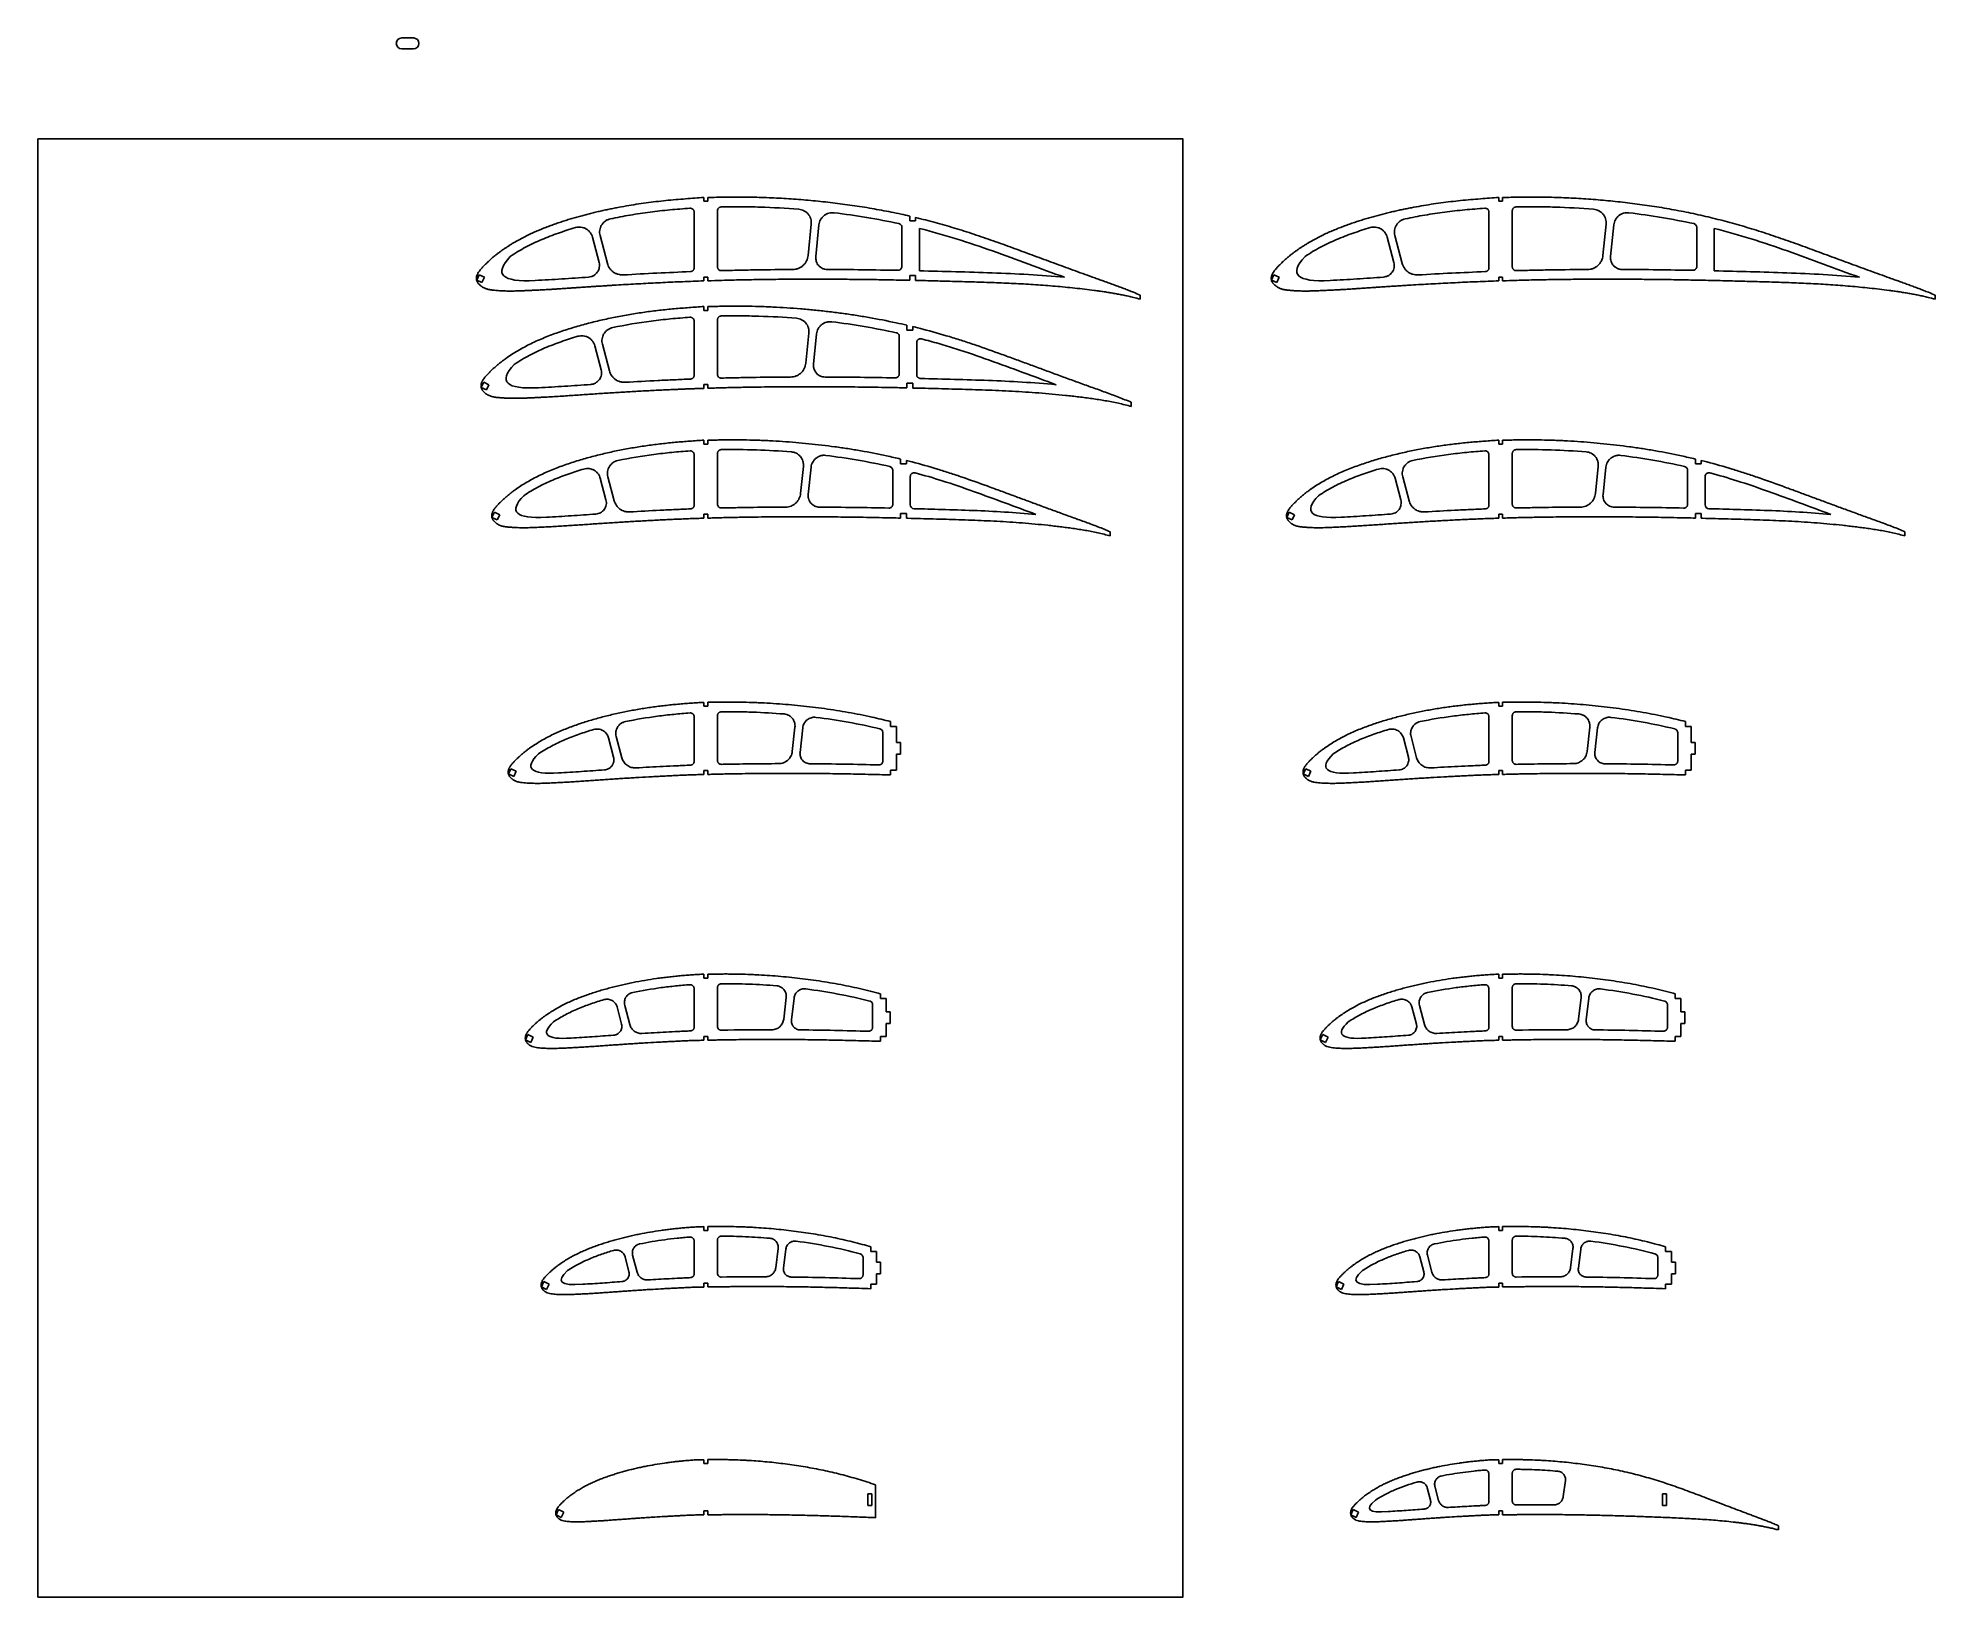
# Model space of a CAD drawing. Header units: millimetres. Extents: x -11497 to 404, y -3854 to 414.
# Drawn here: x -8945 to -7968, y -2305 to -1502 of the extents above; entities that cross this region are included whole.
import ezdxf

# ---------------------------------------------------------------- set-up
doc = ezdxf.new("R2010")
doc.units = ezdxf.units.MM
doc.layers.add('7', color=1, linetype='Continuous')

msp = doc.modelspace()

# ---------------------------------------------------------------- linework, layer by layer
for p, q in [((-8751.7002, -1501.7988), (-8757.7611, -1501.7988)), ((-8757.7611, -1507.3988), (-8751.7002, -1507.3988)), ((-8602.1145, -1585.9297), (-8602.1145, -1583.9394)), ((-8600.1145, -1585.9297), (-8602.1145, -1585.9297)), ((-8600.1145, -1583.9297), (-8600.1145, -1585.9297)), ((-8192.6703, -1585.9297), (-8192.6703, -1583.9394)), ((-8190.6703, -1585.9297), (-8192.6703, -1585.9297)), ((-8190.6703, -1583.9297), (-8190.6703, -1585.9297)), ((-8496.0751, -1593.5519), (-8496.0751, -1596.0519)), ((-8496.0751, -1596.0519), (-8493.0751, -1596.0519)), ((-8493.0751, -1596.0519), (-8493.0751, -1594.2603)), ((-8602.1145, -1626.9079), (-8602.1145, -1624.9079)), ((-8602.1145, -1624.9079), (-8600.1145, -1624.9079)), ((-8600.1145, -1624.9079), (-8600.1145, -1626.8615)), ((-8493.0751, -1624.1587), (-8496.0751, -1624.1587)), ((-8496.0751, -1624.1587), (-8496.0751, -1626.5918)), ((-8493.0751, -1626.6587), (-8493.0751, -1624.1587)), ((-8192.6703, -1626.9079), (-8192.6703, -1624.9079)), ((-8192.6703, -1624.9079), (-8190.6703, -1624.9079)), ((-8190.6703, -1624.9079), (-8190.6703, -1626.8615)), ((-8602.1145, -1642.0918), (-8602.1145, -1640.102)), ((-8600.1145, -1640.0918), (-8600.1145, -1642.0918)), ((-8600.1145, -1642.0918), (-8602.1145, -1642.0918)), ((-8497.4843, -1649.7416), (-8497.4843, -1652.2416)), ((-8494.4843, -1652.2416), (-8494.4843, -1650.459)), ((-8497.4843, -1652.2416), (-8494.4843, -1652.2416)), ((-8602.1145, -1682.243), (-8602.1145, -1680.243)), ((-8602.1145, -1680.243), (-8600.1145, -1680.243)), ((-8600.1145, -1680.243), (-8600.1145, -1682.1912)), ((-8494.4843, -1679.5633), (-8497.4843, -1679.5633)), ((-8497.4843, -1679.5633), (-8497.4843, -1681.9939)), ((-8494.4843, -1682.0633), (-8494.4843, -1679.5633)), ((-8602.1145, -1710.9278), (-8602.1145, -1708.9394)), ((-8600.1145, -1708.9278), (-8600.1145, -1710.9278)), ((-8192.6703, -1710.9278), (-8192.6703, -1708.9394)), ((-8190.6703, -1708.9278), (-8190.6703, -1710.9278)), ((-8600.1145, -1710.9278), (-8602.1145, -1710.9278)), ((-8500.8012, -1718.6543), (-8500.8012, -1721.1543)), ((-8497.8012, -1721.1543), (-8497.8012, -1719.3941)), ((-8190.6703, -1710.9278), (-8192.6703, -1710.9278)), ((-8091.3571, -1718.6543), (-8091.3571, -1721.1543)), ((-8088.3571, -1721.1543), (-8088.3571, -1719.3941)), ((-8500.8012, -1721.1543), (-8497.8012, -1721.1543)), ((-8091.3571, -1721.1543), (-8088.3571, -1721.1543)), ((-8602.1145, -1749.1147), (-8602.1145, -1747.1147)), ((-8602.1145, -1747.1147), (-8600.1145, -1747.1147)), ((-8600.1145, -1747.1147), (-8600.1145, -1749.065)), ((-8497.8012, -1746.6209), (-8500.8012, -1746.6209)), ((-8500.8012, -1746.6209), (-8500.8012, -1749.0462)), ((-8497.8012, -1749.1209), (-8497.8012, -1746.6209)), ((-8192.6703, -1749.1147), (-8192.6703, -1747.1147)), ((-8192.6703, -1747.1147), (-8190.6703, -1747.1147)), ((-8190.6703, -1747.1147), (-8190.6703, -1749.065)), ((-8088.3571, -1746.6209), (-8091.3571, -1746.6209)), ((-8091.3571, -1746.6209), (-8091.3571, -1749.0462)), ((-8088.3571, -1749.1209), (-8088.3571, -1746.6209)), ((-8602.1145, -1845.9258), (-8602.1145, -1843.9394)), ((-8600.1145, -1845.9258), (-8602.1145, -1845.9258)), ((-8600.1145, -1843.9258), (-8600.1145, -1845.9258)), ((-8192.6703, -1845.9258), (-8192.6703, -1843.9394)), ((-8190.6703, -1845.9258), (-8192.6703, -1845.9258)), ((-8190.6703, -1843.9258), (-8190.6703, -1845.9258)), ((-8505.9054, -1853.8049), (-8505.9054, -1856.3049)), ((-8505.9054, -1856.3049), (-8502.9054, -1856.3049)), ((-8502.9054, -1856.3049), (-8502.9054, -1864.5843)), ((-8096.4613, -1853.8049), (-8096.4613, -1856.3049)), ((-8096.4613, -1856.3049), (-8093.4613, -1856.3049)), ((-8093.4613, -1856.3049), (-8093.4613, -1864.5843)), ((-8502.9054, -1864.5843), (-8500.9054, -1864.5843)), ((-8500.9054, -1864.5843), (-8500.9054, -1870.5843)), ((-8093.4613, -1864.5843), (-8091.4613, -1864.5843)), ((-8091.4613, -1864.5843), (-8091.4613, -1870.5843)), ((-8500.9054, -1870.5843), (-8502.9054, -1870.5843)), ((-8502.9054, -1870.5843), (-8502.9054, -1878.895)), ((-8091.4613, -1870.5843), (-8093.4613, -1870.5843)), ((-8093.4613, -1870.5843), (-8093.4613, -1878.895)), ((-8602.1145, -1881.0901), (-8602.1145, -1879.0901)), ((-8602.1145, -1879.0901), (-8600.1145, -1879.0901)), ((-8600.1145, -1879.0901), (-8600.1145, -1881.0442)), ((-8502.9054, -1878.895), (-8505.9054, -1878.895)), ((-8505.9054, -1878.895), (-8505.9054, -1881.3113)), ((-8192.6703, -1881.0901), (-8192.6703, -1879.0901)), ((-8192.6703, -1879.0901), (-8190.6703, -1879.0901)), ((-8190.6703, -1879.0901), (-8190.6703, -1881.0442)), ((-8093.4613, -1878.895), (-8096.4613, -1878.895)), ((-8096.4613, -1878.895), (-8096.4613, -1881.3113)), ((-8602.1145, -1985.9238), (-8602.1145, -1983.9394)), ((-8600.1145, -1985.9238), (-8602.1145, -1985.9238)), ((-8600.1145, -1983.9238), (-8600.1145, -1985.9238)), ((-8192.6703, -1985.9238), (-8192.6703, -1983.9394)), ((-8190.6703, -1985.9238), (-8192.6703, -1985.9238)), ((-8190.6703, -1983.9238), (-8190.6703, -1985.9238)), ((-8511.1987, -1994.017), (-8511.1987, -1996.517)), ((-8511.1987, -1996.517), (-8508.1987, -1996.517)), ((-8508.1987, -1996.517), (-8508.1987, -2003.3453)), ((-8508.1987, -2003.3453), (-8506.1987, -2003.3453)), ((-8506.1987, -2003.3453), (-8506.1987, -2009.3453)), ((-8101.7545, -1994.017), (-8101.7545, -1996.517)), ((-8101.7545, -1996.517), (-8098.7545, -1996.517)), ((-8098.7545, -1996.517), (-8098.7545, -2003.3453)), ((-8098.7545, -2003.3453), (-8096.7545, -2003.3453)), ((-8096.7545, -2003.3453), (-8096.7545, -2009.3453)), ((-8506.1987, -2009.3453), (-8508.1987, -2009.3453)), ((-8508.1987, -2009.3453), (-8508.1987, -2016.088)), ((-8096.7545, -2009.3453), (-8098.7545, -2009.3453)), ((-8098.7545, -2009.3453), (-8098.7545, -2016.088)), ((-8602.1145, -2017.9535), (-8602.1145, -2015.9535)), ((-8602.1145, -2015.9535), (-8600.1145, -2015.9535)), ((-8600.1145, -2015.9535), (-8600.1145, -2017.9129)), ((-8508.1987, -2016.088), (-8511.1987, -2016.088)), ((-8511.1987, -2016.088), (-8511.1987, -2018.4937)), ((-8192.6703, -2017.9535), (-8192.6703, -2015.9535)), ((-8192.6703, -2015.9535), (-8190.6703, -2015.9535)), ((-8190.6703, -2015.9535), (-8190.6703, -2017.9129)), ((-8098.7545, -2016.088), (-8101.7545, -2016.088)), ((-8101.7545, -2016.088), (-8101.7545, -2018.4937)), ((-8602.1145, -2115.9223), (-8602.1145, -2113.9394)), ((-8600.1145, -2115.9223), (-8602.1145, -2115.9223)), ((-8600.1145, -2113.9223), (-8600.1145, -2115.9223)), ((-8192.6703, -2115.9223), (-8192.6703, -2113.9394)), ((-8190.6703, -2115.9223), (-8192.6703, -2115.9223)), ((-8190.6703, -2113.9223), (-8190.6703, -2115.9223)), ((-8516.1138, -2124.281), (-8516.1138, -2126.781)), ((-8516.1138, -2126.781), (-8513.1138, -2126.781)), ((-8513.1138, -2126.781), (-8513.1138, -2132.1649)), ((-8106.6697, -2124.281), (-8106.6697, -2126.781)), ((-8106.6697, -2126.781), (-8103.6697, -2126.781)), ((-8103.6697, -2126.781), (-8103.6697, -2132.1649)), ((-8513.1138, -2132.1649), (-8511.1138, -2132.1649)), ((-8511.1138, -2138.1649), (-8513.1138, -2138.1649)), ((-8513.1138, -2138.1649), (-8513.1138, -2143.5049)), ((-8511.1138, -2132.1649), (-8511.1138, -2138.1649)), ((-8103.6697, -2132.1649), (-8101.6697, -2132.1649)), ((-8101.6697, -2138.1649), (-8103.6697, -2138.1649)), ((-8103.6697, -2138.1649), (-8103.6697, -2143.5049)), ((-8101.6697, -2132.1649), (-8101.6697, -2138.1649)), ((-8602.1145, -2145.0411), (-8602.1145, -2143.0411)), ((-8602.1145, -2143.0411), (-8600.1145, -2143.0411)), ((-8600.1145, -2143.0411), (-8600.1145, -2145.0071)), ((-8513.1138, -2143.5049), (-8516.1138, -2143.5049)), ((-8516.1138, -2143.5049), (-8516.1138, -2145.8994)), ((-8192.6703, -2145.0411), (-8192.6703, -2143.0411)), ((-8192.6703, -2143.0411), (-8190.6703, -2143.0411)), ((-8190.6703, -2143.0411), (-8190.6703, -2145.0071)), ((-8103.6697, -2143.5049), (-8106.6697, -2143.5049)), ((-8106.6697, -2143.5049), (-8106.6697, -2145.8994)), ((-8602.1145, -2235.9215), (-8602.1145, -2233.9394)), ((-8600.1145, -2235.9215), (-8602.1145, -2235.9215)), ((-8600.1145, -2233.9215), (-8600.1145, -2235.9215)), ((-8192.6703, -2235.9215), (-8192.6703, -2233.9394)), ((-8190.6703, -2235.9215), (-8192.6703, -2235.9215)), ((-8190.6703, -2233.9215), (-8190.6703, -2235.9215)), ((-8513.6567, -2246.8739), (-8513.6567, -2263.8085)), ((-8517.6567, -2251.5467), (-8517.6567, -2257.5467)), ((-8515.6567, -2251.5467), (-8517.6567, -2251.5467)), ((-8517.6567, -2257.5467), (-8515.6567, -2257.5467)), ((-8515.6567, -2257.5467), (-8515.6567, -2251.5467)), ((-8108.2125, -2251.5467), (-8108.2125, -2257.5467)), ((-8106.2125, -2251.5467), (-8108.2125, -2251.5467)), ((-8108.2125, -2257.5467), (-8106.2125, -2257.5467)), ((-8106.2125, -2257.5467), (-8106.2125, -2251.5467)), ((-8602.1145, -2262.3529), (-8602.1145, -2260.3529)), ((-8602.1145, -2260.3529), (-8600.1145, -2260.3529)), ((-8600.1145, -2260.3529), (-8600.1145, -2262.3271)), ((-8192.6703, -2262.3529), (-8192.6703, -2260.3529)), ((-8192.6703, -2260.3529), (-8190.6703, -2260.3529)), ((-8190.6703, -2260.3529), (-8190.6703, -2262.3271))]:
    msp.add_line(p, q)
at = {"color": 7, "linetype": 'Continuous', "lineweight": 25}
for p, q in [((-8607.1145, -1620.1497), (-8607.1145, -1591.484)), ((-8595.1145, -1590.8058), (-8595.1145, -1619.6269)), ((-8197.6703, -1620.1497), (-8197.6703, -1591.484)), ((-8185.6703, -1590.8058), (-8185.6703, -1619.6269)), ((-8548.4216, -1613.8386), (-8546.7967, -1597.6664)), ((-8542.817, -1598.0685), (-8544.4598, -1614.4199)), ((-8500.0751, -1619.4644), (-8500.0751, -1599.3783)), ((-8491.0751, -1599.9003), (-8491.0751, -1621.7026)), ((-8138.9774, -1613.8386), (-8137.3526, -1597.6664)), ((-8133.3728, -1598.0685), (-8135.0157, -1614.4199)), ((-8090.631, -1619.4644), (-8090.631, -1599.3783)), ((-8081.631, -1599.9003), (-8081.631, -1621.7026)), ((-8659.5258, -1604.3996), (-8656.0823, -1617.4308)), ((-8651.8238, -1617.8893), (-8655.6006, -1603.5969)), ((-8250.0817, -1604.3996), (-8246.6381, -1617.4308)), ((-8242.3797, -1617.8893), (-8246.1565, -1603.5969)), ((-8701.8917, -1614.3426), (-8701.8913, -1614.343)), ((-8292.4475, -1614.3426), (-8292.4471, -1614.343)), ((-8719.1512, -1626.4508), (-8717.8834, -1623.7318)), ((-8716.4323, -1627.7186), (-8719.1512, -1626.4508)), ((-8717.8834, -1623.7318), (-8715.1645, -1624.9997)), ((-8715.1645, -1624.9997), (-8716.4323, -1627.7186)), ((-8309.7071, -1626.4508), (-8308.4392, -1623.7318)), ((-8306.9882, -1627.7186), (-8309.7071, -1626.4508)), ((-8308.4392, -1623.7318), (-8305.7203, -1624.9997)), ((-8305.7203, -1624.9997), (-8306.9882, -1627.7186)), ((-8377.3211, -1636.3591), (-8377.3211, -1634.2078)), ((-7967.877, -1636.3591), (-7967.877, -1634.2078)), ((-8607.1145, -1647.6337), (-8607.1145, -1675.4725)), ((-8595.1145, -1674.9624), (-8595.1145, -1646.9698)), ((-8655.0377, -1672.7345), (-8658.3085, -1660.3544)), ((-8654.3831, -1659.5527), (-8650.7809, -1673.187)), ((-8549.5794, -1669.2429), (-8548.0095, -1653.7956)), ((-8544.0282, -1654.1896), (-8545.6163, -1669.814)), ((-8501.4843, -1655.556), (-8501.4843, -1674.8629)), ((-8492.4843, -1675.1552), (-8492.4843, -1658.6913)), ((-8699.8124, -1669.9579), (-8699.8121, -1669.9582)), ((-8715.5398, -1679.0871), (-8716.8077, -1681.806)), ((-8712.8209, -1680.355), (-8715.5398, -1679.0871)), ((-8714.0888, -1683.0739), (-8712.8209, -1680.355)), ((-8716.8077, -1681.806), (-8714.0888, -1683.0739)), ((-8687.2624, -1681.9314), (-8687.2629, -1681.9314)), ((-8381.9472, -1689.4363), (-8381.947, -1691.5907)), ((-8607.1145, -1716.44), (-8607.1145, -1742.3324)), ((-8595.1145, -1741.8541), (-8595.1145, -1715.8111)), ((-8197.6703, -1716.44), (-8197.6703, -1742.3324)), ((-8185.6703, -1741.8541), (-8185.6703, -1715.8111)), ((-8652.5401, -1739.696), (-8655.4811, -1728.5589)), ((-8651.556, -1727.7559), (-8648.2914, -1740.1191)), ((-8552.3183, -1736.4436), (-8550.8506, -1722.4074)), ((-8546.8655, -1722.7815), (-8548.3506, -1736.9783)), ((-8504.8012, -1724.4377), (-8504.8012, -1741.9044)), ((-8495.8012, -1727.6735), (-8495.8012, -1742.2213)), ((-8243.096, -1739.696), (-8246.0369, -1728.5589)), ((-8242.1119, -1727.7559), (-8238.8472, -1740.1191)), ((-8142.8742, -1736.4436), (-8141.4064, -1722.4074)), ((-8137.4214, -1722.7815), (-8138.9065, -1736.9783)), ((-8095.3571, -1724.4377), (-8095.3571, -1741.9044)), ((-8086.3571, -1727.6735), (-8086.3571, -1742.2213)), ((-8694.9181, -1737.5068), (-8694.9178, -1737.5071)), ((-8285.474, -1737.5068), (-8285.4737, -1737.5071)), ((-8710.0234, -1746.024), (-8711.2912, -1748.743)), ((-8711.2912, -1748.743), (-8708.5723, -1750.0108)), ((-8707.3044, -1747.2919), (-8710.0234, -1746.024)), ((-8708.5723, -1750.0108), (-8707.3044, -1747.2919)), ((-8683.2166, -1748.6009), (-8683.2184, -1748.601)), ((-8300.5792, -1746.024), (-8301.8471, -1748.743)), ((-8301.8471, -1748.743), (-8299.1281, -1750.0108)), ((-8297.8603, -1747.2919), (-8300.5792, -1746.024)), ((-8299.1281, -1750.0108), (-8297.8603, -1747.2919)), ((-8273.7725, -1748.6009), (-8273.7743, -1748.601)), ((-8392.8358, -1758.2364), (-8392.8365, -1756.0747)), ((-7983.3917, -1758.2364), (-7983.3923, -1756.0747)), ((-8607.1145, -1874.2881), (-8607.1145, -1851.3914)), ((-8595.1145, -1850.82), (-8595.1145, -1873.8641)), ((-8555.1927, -1856.7566), (-8556.5617, -1869.2277)), ((-8197.6703, -1874.2881), (-8197.6703, -1851.3914)), ((-8185.6703, -1850.82), (-8185.6703, -1873.8641)), ((-8145.7486, -1856.7566), (-8147.1175, -1869.2277)), ((-8651.2085, -1862.2887), (-8648.6179, -1872.1079)), ((-8644.3895, -1872.4554), (-8647.2858, -1861.4771)), ((-8552.5845, -1869.6836), (-8551.2024, -1857.1019)), ((-8509.9054, -1874.1509), (-8509.9054, -1859.5348)), ((-8241.7644, -1862.2887), (-8239.1738, -1872.1079)), ((-8234.9453, -1872.4554), (-8237.8417, -1861.4771)), ((-8143.1404, -1869.6836), (-8141.7583, -1857.1019)), ((-8100.4613, -1874.1509), (-8100.4613, -1859.5348)), ((-8687.3865, -1870.5243), (-8687.3867, -1870.5241)), ((-8277.9423, -1870.5243), (-8277.9425, -1870.5241)), ((-8701.5345, -1878.0996), (-8702.8024, -1880.8186)), ((-8702.8024, -1880.8186), (-8700.0834, -1882.0864)), ((-8698.8156, -1879.3675), (-8701.5345, -1878.0996)), ((-8698.8156, -1879.3675), (-8700.0834, -1882.0864)), ((-8676.9947, -1880.2652), (-8676.9915, -1880.2651)), ((-8292.0904, -1878.0996), (-8293.3582, -1880.8186)), ((-8293.3582, -1880.8186), (-8290.6393, -1882.0864)), ((-8289.3714, -1879.3675), (-8292.0904, -1878.0996)), ((-8289.3714, -1879.3675), (-8290.6393, -1882.0864)), ((-8267.5505, -1880.2652), (-8267.5474, -1880.2651)), ((-8607.1145, -1991.3408), (-8607.1145, -2011.1303)), ((-8595.1145, -2010.7687), (-8595.1145, -1990.8348)), ((-8197.6703, -1991.3408), (-8197.6703, -2011.1303)), ((-8185.6703, -2010.7687), (-8185.6703, -1990.8348)), ((-8644.5054, -2009.5943), (-8646.8224, -2000.8022)), ((-8642.9031, -1999.9777), (-8640.3025, -2009.8467)), ((-8560.9786, -2007.1), (-8559.677, -1995.9058)), ((-8555.6823, -1996.2263), (-8556.9903, -2007.4655)), ((-8515.1987, -1999.6817), (-8515.1987, -2011.311)), ((-8235.0613, -2009.5943), (-8237.3782, -2000.8022)), ((-8233.459, -1999.9777), (-8230.8584, -2009.8467)), ((-8151.5344, -2007.1), (-8150.2328, -1995.9058)), ((-8146.2381, -1996.2263), (-8147.5461, -2007.4655)), ((-8105.7545, -1999.6817), (-8105.7545, -2011.311)), ((-8679.5763, -2008.468), (-8679.5762, -2008.4682)), ((-8270.1322, -2008.468), (-8270.132, -2008.4682)), ((-8692.7313, -2015.0669), (-8693.9991, -2017.7858)), ((-8693.9991, -2017.7858), (-8691.2802, -2019.0537)), ((-8690.0123, -2016.3348), (-8692.7313, -2015.0669)), ((-8691.2802, -2019.0537), (-8690.0123, -2016.3348)), ((-8283.2871, -2015.0669), (-8284.555, -2017.7858)), ((-8284.555, -2017.7858), (-8281.836, -2019.0537)), ((-8280.5682, -2016.3348), (-8283.2871, -2015.0669)), ((-8281.836, -2019.0537), (-8280.5682, -2016.3348)), ((-8640.7014, -2137.2038), (-8642.7351, -2129.4766)), ((-8638.8187, -2128.6414), (-8636.5207, -2137.3737)), ((-8607.1145, -2121.2949), (-8607.1145, -2138.1989)), ((-8595.1145, -2137.8995), (-8595.1145, -2120.8563)), ((-8565.071, -2135.0646), (-8563.8472, -2125.1695)), ((-8559.8495, -2125.4712), (-8561.0729, -2135.3549)), ((-8520.1138, -2129.8742), (-8520.1138, -2138.6925)), ((-8231.2573, -2137.2038), (-8233.2909, -2129.4766)), ((-8229.3746, -2128.6414), (-8227.0765, -2137.3737)), ((-8197.6703, -2121.2949), (-8197.6703, -2138.1989)), ((-8185.6703, -2137.8995), (-8185.6703, -2120.8563)), ((-8155.6268, -2135.0646), (-8154.403, -2125.1695)), ((-8150.4054, -2125.4712), (-8151.6288, -2135.3549)), ((-8110.6697, -2129.8742), (-8110.6697, -2138.6925)), ((-8672.3238, -2136.5588), (-8672.3236, -2136.559)), ((-8262.8797, -2136.5588), (-8262.8795, -2136.559)), ((-8684.5568, -2142.2508), (-8685.8247, -2144.9697)), ((-8685.8247, -2144.9697), (-8683.1058, -2146.2376)), ((-8681.8379, -2143.5186), (-8684.5568, -2142.2508)), ((-8683.1058, -2146.2376), (-8681.8379, -2143.5186)), ((-8275.1127, -2142.2508), (-8276.3805, -2144.9697)), ((-8276.3805, -2144.9697), (-8273.6616, -2146.2376)), ((-8272.3938, -2143.5186), (-8275.1127, -2142.2508)), ((-8273.6616, -2146.2376), (-8272.3938, -2143.5186)), ((-8225.5443, -2247.6361), (-8223.6388, -2254.888)), ((-8197.6703, -2241.2549), (-8197.6703, -2255.496)), ((-8185.6703, -2255.2561), (-8185.6703, -2240.8846)), ((-8159.3715, -2252.9594), (-8158.2829, -2244.7178)), ((-8256.1851, -2254.7964), (-8256.1848, -2254.7967)), ((-8227.8046, -2254.7736), (-8229.4597, -2248.4749)), ((-8677.0112, -2259.6513), (-8678.2791, -2262.3702)), ((-8678.2791, -2262.3702), (-8675.5601, -2263.6381)), ((-8674.2923, -2260.9192), (-8677.0112, -2259.6513)), ((-8675.5601, -2263.6381), (-8674.2923, -2260.9192)), ((-8267.567, -2259.6513), (-8268.8349, -2262.3702)), ((-8268.8349, -2262.3702), (-8266.116, -2263.6381)), ((-8264.8481, -2260.9192), (-8267.567, -2259.6513)), ((-8266.116, -2263.6381), (-8264.8481, -2260.9192)), ((-8249.5691, -2260.6285), (-8249.5707, -2260.6286)), ((-8048.5569, -2267.9154), (-8048.5533, -2270.1208))]:
    msp.add_line(p, q, dxfattribs=at)
for centre, start, end in [((-8757.7611, -1504.5988), 90, 270), ((-8751.7002, -1504.5988), 270, 90)]:
    msp.add_arc(centre, 2.8, start, end)
at = {"color": 7, "linetype": 'Continuous'}
for centre, start, end in [((-8493.8012, -1727.6735), 74.8485099, 180), ((-8084.3571, -1727.6735), 74.8485099, 180), ((-8493.8012, -1742.2213), 180, 268.4887018), ((-8084.3571, -1742.2213), 180, 268.4887018)]:
    msp.add_arc(centre, 2, start, end, dxfattribs=at)
at = {"color": 7, "linetype": 'Continuous', "lineweight": 25}
for points, knots in [([(-8602.1145, -1583.9394), (-8605.2473, -1584.1586), (-8610.0806, -1584.5434), (-8616.6194, -1585.0322), (-8621.7209, -1585.5162), (-8626.8139, -1586.0735), (-8631.8959, -1586.7188), (-8636.9656, -1587.4507), (-8642.0213, -1588.2738), (-8646.2386, -1589.0455), (-8649.6254, -1589.7134), (-8652.1865, -1590.2488), (-8654.7419, -1590.8076), (-8657.2908, -1591.3951), (-8659.8336, -1592.009), (-8662.3704, -1592.6504), (-8664.9228, -1593.3262), (-8667.4903, -1594.0358), (-8670.0709, -1594.7838), (-8672.6415, -1595.5641), (-8675.2003, -1596.3824), (-8677.748, -1597.2358), (-8680.2827, -1598.1299), (-8682.3982, -1598.9174), (-8684.1023, -1599.5747), (-8685.3985, -1600.0908), (-8686.6901, -1600.6181), (-8687.9746, -1601.1609), (-8689.2529, -1601.7156), (-8690.5232, -1602.2866), (-8691.8057, -1602.8835), (-8693.1011, -1603.5052), (-8694.4063, -1604.1576), (-8695.7042, -1604.826), (-8696.9916, -1605.5166), (-8698.2721, -1606.2266), (-8699.5444, -1606.9585), (-8700.8444, -1607.7321), (-8702.1694, -1608.5491), (-8703.5149, -1609.4117), (-8704.8432, -1610.2961), (-8706.1484, -1611.2024), (-8707.4272, -1612.1262), (-8708.6728, -1613.0689), (-8709.7306, -1613.9048), (-8710.6088, -1614.6305), (-8711.3252, -1615.2374), (-8712.0339, -1615.8628), (-8712.7447, -1616.5058), (-8713.4602, -1617.1762), (-8714.1864, -1617.8772), (-8715.0087, -1618.6951), (-8715.9247, -1619.6295), (-8716.8877, -1620.6965), (-8717.7714, -1621.8037), (-8718.5122, -1622.9432), (-8719.0519, -1624.1041), (-8719.3323, -1625.2897), (-8719.249, -1626.3259), (-8719.0344, -1626.9949), (-8718.7765, -1627.4311), (-8718.5383, -1627.9062), (-8718.063, -1628.4884), (-8717.479, -1629.0895), (-8716.8172, -1629.633), (-8716.1081, -1630.1166), (-8715.3935, -1630.5134), (-8714.6897, -1630.8258), (-8714.0081, -1631.0679), (-8713.3205, -1631.2592), (-8712.6286, -1631.4101), (-8711.9325, -1631.5268), (-8711.2336, -1631.6215), (-8710.3491, -1631.7204), (-8709.2788, -1631.8229), (-8708.0219, -1631.9236), (-8706.7613, -1632.0014), (-8705.4984, -1632.0589), (-8704.234, -1632.101), (-8702.9685, -1632.1233), (-8701.7022, -1632.1326), (-8700.4358, -1632.1238), (-8699.1698, -1632.1043), (-8697.9049, -1632.0732), (-8696.6406, -1632.0333), (-8695.3764, -1631.9861), (-8694.1123, -1631.9345), (-8692.8475, -1631.8782), (-8691.5823, -1631.8203), (-8690.3162, -1631.7625), (-8689.0505, -1631.7001), (-8687.7846, -1631.6377), (-8686.519, -1631.5735), (-8685.2531, -1631.5054), (-8683.564, -1631.4127), (-8681.4523, -1631.2911), (-8678.9184, -1631.1349), (-8676.3854, -1630.9743), (-8673.8527, -1630.8059), (-8671.3205, -1630.6358), (-8668.7878, -1630.4634), (-8666.2549, -1630.2892), (-8663.7215, -1630.1188), (-8661.1884, -1629.9476), (-8658.6554, -1629.7813), (-8656.1227, -1629.6142), (-8653.5897, -1629.4511), (-8651.0561, -1629.2909), (-8647.6794, -1629.0815), (-8643.4596, -1628.8273), (-8638.3969, -1628.5364), (-8633.3343, -1628.2614), (-8628.2714, -1627.9989), (-8623.2072, -1627.7541), (-8618.1414, -1627.5228), (-8611.1109, -1627.2279), (-8605.7683, -1627.0269), (-8602.1145, -1626.9079)], [0, 0, 0, 0, 0.037810127, 0.058378142, 0.078944165, 0.099502757, 0.120062306, 0.140618196, 0.161171844, 0.181730392, 0.192232993, 0.202733734, 0.213231801, 0.223726436, 0.234226583, 0.244725708, 0.255230035, 0.266014973, 0.276796177, 0.287577874, 0.298358395, 0.309139928, 0.31992681, 0.330717371, 0.336315928, 0.341916893, 0.34751551, 0.353112043, 0.35870546, 0.364292741, 0.369880161, 0.375736121, 0.381592742, 0.387447349, 0.393312559, 0.399182199, 0.405074118, 0.410984135, 0.41739554, 0.423814744, 0.430225953, 0.436607106, 0.442946104, 0.449218507, 0.455412895, 0.459176702, 0.462934888, 0.466716263, 0.470556156, 0.474475231, 0.47851987, 0.482707985, 0.488439354, 0.49427259, 0.500005689, 0.505479778, 0.510596009, 0.515360546, 0.519964911, 0.522941483, 0.523713317, 0.526061566, 0.529321954, 0.532702959, 0.536149006, 0.539609724, 0.543025292, 0.545975002, 0.548870241, 0.551727175, 0.554561889, 0.557391908, 0.560223219, 0.563052882, 0.568106577, 0.573167981, 0.578234398, 0.583311455, 0.588388324, 0.593465992, 0.598549122, 0.603634584, 0.60871431, 0.613792524, 0.618869059, 0.62394358, 0.629023617, 0.634100922, 0.639186879, 0.644273168, 0.649360468, 0.654444114, 0.659532454, 0.664617865, 0.669708001, 0.679898873, 0.690085219, 0.700273946, 0.710457126, 0.720645539, 0.730830795, 0.741020462, 0.751213282, 0.761401695, 0.771588867, 0.781775629, 0.79196117, 0.802149496, 0.812340623, 0.832694999, 0.853048018, 0.873395476, 0.893737901, 0.914086761, 0.934438591, 0.95479294, 0.998807953, 0.998807953, 0.998807953, 0.998807953]), ([(-8609.2675, -1589.4899), (-8610.9875, -1589.6219), (-8612.7078, -1589.751), (-8616.147, -1590.0239), (-8617.8654, -1590.1725), (-8623.0151, -1590.6745), (-8626.4434, -1591.059), (-8633.2875, -1591.9551), (-8636.7045, -1592.4628), (-8643.5069, -1593.6096), (-8646.8943, -1594.2488), (-8650.2673, -1594.957)], [0, 0, 0, 0, 0.125, 0.125, 0.25, 0.25, 0.5, 0.5, 0.75, 0.75, 1, 1, 1, 1]), ([(-8607.1145, -1591.484), (-8607.1145, -1591.3455), (-8607.1287, -1591.2093), (-8607.1845, -1590.9418), (-8607.2269, -1590.8088), (-8607.3368, -1590.5574), (-8607.404, -1590.4385), (-8607.563, -1590.2144), (-8607.6549, -1590.1098), (-8607.9555, -1589.8313), (-8608.1969, -1589.686), (-8608.5843, -1589.5507), (-8608.7201, -1589.5185), (-8608.9923, -1589.483), (-8609.1294, -1589.4793), (-8609.2675, -1589.4899)], [0, 0, 0, 0, 0.125, 0.125, 0.25, 0.25, 0.375, 0.375, 0.5, 0.5, 0.75, 0.75, 0.875, 0.875, 1, 1, 1, 1]), ([(-8496.0751, -1593.5519), (-8497.5662, -1593.2066), (-8500.7418, -1592.4927), (-8505.5871, -1591.4765), (-8510.6083, -1590.4993), (-8515.6144, -1589.6003), (-8520.6318, -1588.7728), (-8525.6597, -1588.0107), (-8530.6979, -1587.3153), (-8535.7451, -1586.6818), (-8540.7901, -1586.1117), (-8545.8308, -1585.602), (-8550.866, -1585.1519), (-8555.9051, -1584.7616), (-8560.9478, -1584.433), (-8565.9943, -1584.1628), (-8571.0446, -1583.957), (-8576.1004, -1583.8128), (-8581.1595, -1583.7288), (-8586.2214, -1583.7135), (-8592.5399, -1583.7709), (-8597.17, -1583.9015), (-8600.1145, -1583.9297)], [0.540546831, 0.540546831, 0.540546831, 0.540546831, 0.560305634, 0.58256543, 0.604458081, 0.626342623, 0.64822472, 0.670106377, 0.69199188, 0.713881813, 0.735775608, 0.757534826, 0.779287847, 0.80103746, 0.82278231, 0.844525637, 0.866279057, 0.888033004, 0.909820868, 0.931599156, 0.953379782, 0.991393692, 0.991393692, 0.991393692, 0.991393692]), ([(-8593.1544, -1588.8062), (-8593.2847, -1588.8088), (-8593.4127, -1588.824), (-8593.664, -1588.8785), (-8593.7885, -1588.9184), (-8594.0262, -1589.021), (-8594.1387, -1589.0832), (-8594.3513, -1589.2289), (-8594.452, -1589.3133), (-8594.6325, -1589.4972), (-8594.7133, -1589.5972), (-8594.8558, -1589.8136), (-8594.9167, -1589.9291), (-8595.0628, -1590.286), (-8595.1145, -1590.5451), (-8595.1145, -1590.8058)], [0, 0, 0, 0, 0.125, 0.125, 0.25, 0.25, 0.375, 0.375, 0.5, 0.5, 0.625, 0.625, 0.75, 0.75, 1, 1, 1, 1]), ([(-8553.2166, -1589.9877), (-8559.8454, -1589.4663), (-8566.4875, -1589.1019), (-8576.4716, -1588.8022), (-8579.803, -1588.7421), (-8584.8057, -1588.7181), (-8586.4742, -1588.7212), (-8589.8129, -1588.7474), (-8591.4833, -1588.7728), (-8593.1544, -1588.8062)], [0, 0, 0, 0, 0.5, 0.5, 0.75, 0.75, 0.875, 0.875, 1, 1, 1, 1]), ([(-8546.7967, -1597.6664), (-8546.7499, -1597.2001), (-8546.7501, -1596.7363), (-8546.8418, -1595.8134), (-8546.9352, -1595.3504), (-8547.2079, -1594.4649), (-8547.3868, -1594.0388), (-8547.7198, -1593.425), (-8547.8422, -1593.2241), (-8548.1037, -1592.8396), (-8548.2432, -1592.6549), (-8548.6877, -1592.1232), (-8549.0202, -1591.7969), (-8549.7497, -1591.2124), (-8550.1379, -1590.9607), (-8550.9596, -1590.536), (-8551.3979, -1590.3621), (-8552.2923, -1590.1071), (-8552.7494, -1590.0245), (-8553.2166, -1589.9877)], [0, 0, 0, 0, 0.125, 0.125, 0.25, 0.25, 0.375, 0.375, 0.4375, 0.4375, 0.5, 0.5, 0.625, 0.625, 0.75, 0.75, 0.875, 0.875, 1, 1, 1, 1]), ([(-8534.9946, -1591.8195), (-8535.4599, -1591.7625), (-8535.9238, -1591.7525), (-8536.8488, -1591.8238), (-8537.3139, -1591.9068), (-8538.2056, -1592.1597), (-8538.6357, -1592.329), (-8539.2571, -1592.6483), (-8539.4608, -1592.7662), (-8539.8512, -1593.019), (-8540.039, -1593.1543), (-8540.5808, -1593.5869), (-8540.9146, -1593.912), (-8541.5157, -1594.6285), (-8541.776, -1595.0111), (-8542.2191, -1595.8233), (-8542.4028, -1596.2578), (-8542.6775, -1597.1467), (-8542.7701, -1597.6021), (-8542.817, -1598.0685)], [0, 0, 0, 0, 0.125, 0.125, 0.25, 0.25, 0.375, 0.375, 0.4375, 0.4375, 0.5, 0.5, 0.625, 0.625, 0.75, 0.75, 0.875, 0.875, 1, 1, 1, 1]), ([(-8501.6508, -1597.4241), (-8507.1852, -1596.22), (-8512.7317, -1595.1586), (-8523.8472, -1593.3015), (-8529.4161, -1592.5037), (-8534.9946, -1591.8195)], [0, 0, 0, 0, 0.5, 0.5, 1, 1, 1, 1]), ([(-8192.6703, -1583.9394), (-8195.8031, -1584.1586), (-8200.6365, -1584.5434), (-8207.1753, -1585.0322), (-8212.2767, -1585.5162), (-8217.3698, -1586.0735), (-8222.4517, -1586.7188), (-8227.5215, -1587.4507), (-8232.5772, -1588.2738), (-8236.7944, -1589.0455), (-8240.1812, -1589.7134), (-8242.7423, -1590.2488), (-8245.2978, -1590.8076), (-8247.8467, -1591.3951), (-8250.3895, -1592.009), (-8252.9263, -1592.6504), (-8255.4786, -1593.3262), (-8258.0461, -1594.0358), (-8260.6267, -1594.7838), (-8263.1973, -1595.5641), (-8265.7561, -1596.3824), (-8268.3039, -1597.2358), (-8270.8386, -1598.1299), (-8272.954, -1598.9174), (-8274.6581, -1599.5747), (-8275.9544, -1600.0908), (-8277.246, -1600.6181), (-8278.5304, -1601.1609), (-8279.8088, -1601.7156), (-8281.0791, -1602.2866), (-8282.3615, -1602.8835), (-8283.657, -1603.5052), (-8284.9622, -1604.1576), (-8286.2601, -1604.826), (-8287.5475, -1605.5166), (-8288.8279, -1606.2266), (-8290.1002, -1606.9585), (-8291.4003, -1607.7321), (-8292.7253, -1608.5491), (-8294.0707, -1609.4117), (-8295.399, -1610.2961), (-8296.7042, -1611.2024), (-8297.9831, -1612.1262), (-8299.2287, -1613.0689), (-8300.2864, -1613.9048), (-8301.1647, -1614.6305), (-8301.881, -1615.2374), (-8302.5897, -1615.8628), (-8303.3006, -1616.5058), (-8304.016, -1617.1762), (-8304.7422, -1617.8772), (-8305.5646, -1618.6951), (-8306.4805, -1619.6295), (-8307.4436, -1620.6965), (-8308.3272, -1621.8037), (-8309.068, -1622.9432), (-8309.6078, -1624.1041), (-8309.8882, -1625.2897), (-8309.8048, -1626.3259), (-8309.5903, -1626.9949), (-8309.3324, -1627.4311), (-8309.0942, -1627.9062), (-8308.6189, -1628.4884), (-8308.0349, -1629.0895), (-8307.3731, -1629.633), (-8306.6639, -1630.1166), (-8305.9493, -1630.5134), (-8305.2456, -1630.8258), (-8304.5639, -1631.0679), (-8303.8763, -1631.2592), (-8303.1845, -1631.4101), (-8302.4884, -1631.5268), (-8301.7894, -1631.6215), (-8300.905, -1631.7204), (-8299.8347, -1631.8229), (-8298.5777, -1631.9236), (-8297.3172, -1632.0014), (-8296.0543, -1632.0589), (-8294.7898, -1632.101), (-8293.5244, -1632.1233), (-8292.2581, -1632.1326), (-8290.9916, -1632.1238), (-8289.7257, -1632.1043), (-8288.4607, -1632.0732), (-8287.1964, -1632.0333), (-8285.9323, -1631.9861), (-8284.6682, -1631.9345), (-8283.4034, -1631.8782), (-8282.1381, -1631.8203), (-8280.872, -1631.7625), (-8279.6063, -1631.7001), (-8278.3405, -1631.6377), (-8277.0749, -1631.5735), (-8275.8089, -1631.5054), (-8274.1199, -1631.4127), (-8272.0081, -1631.2911), (-8269.4742, -1631.1349), (-8266.9412, -1630.9743), (-8264.4086, -1630.8059), (-8261.8763, -1630.6358), (-8259.3437, -1630.4634), (-8256.8108, -1630.2892), (-8254.2774, -1630.1188), (-8251.7442, -1629.9476), (-8249.2113, -1629.7813), (-8246.6786, -1629.6142), (-8244.1456, -1629.4511), (-8241.612, -1629.2909), (-8238.2352, -1629.0815), (-8234.0154, -1628.8273), (-8228.9527, -1628.5364), (-8223.8901, -1628.2614), (-8218.8272, -1627.9989), (-8213.763, -1627.7541), (-8208.6973, -1627.5228), (-8201.6667, -1627.2279), (-8196.3241, -1627.0269), (-8192.6703, -1626.9079)], [0, 0, 0, 0, 0.037810127, 0.058378142, 0.078944165, 0.099502757, 0.120062306, 0.140618196, 0.161171844, 0.181730392, 0.192232993, 0.202733734, 0.213231801, 0.223726436, 0.234226583, 0.244725708, 0.255230035, 0.266014973, 0.276796177, 0.287577874, 0.298358395, 0.309139928, 0.31992681, 0.330717371, 0.336315928, 0.341916893, 0.34751551, 0.353112043, 0.35870546, 0.364292741, 0.369880161, 0.375736121, 0.381592742, 0.387447349, 0.393312559, 0.399182199, 0.405074118, 0.410984135, 0.41739554, 0.423814744, 0.430225953, 0.436607106, 0.442946104, 0.449218507, 0.455412895, 0.459176702, 0.462934888, 0.466716263, 0.470556156, 0.474475231, 0.47851987, 0.482707985, 0.488439354, 0.49427259, 0.500005689, 0.505479778, 0.510596009, 0.515360546, 0.519964911, 0.522941483, 0.523713317, 0.526061566, 0.529321954, 0.532702959, 0.536149006, 0.539609724, 0.543025292, 0.545975002, 0.548870241, 0.551727175, 0.554561889, 0.557391908, 0.560223219, 0.563052882, 0.568106577, 0.573167981, 0.578234398, 0.583311455, 0.588388324, 0.593465992, 0.598549122, 0.603634584, 0.60871431, 0.613792524, 0.618869059, 0.62394358, 0.629023617, 0.634100922, 0.639186879, 0.644273168, 0.649360468, 0.654444114, 0.659532454, 0.664617865, 0.669708001, 0.679898873, 0.690085219, 0.700273946, 0.710457126, 0.720645539, 0.730830795, 0.741020462, 0.751213282, 0.761401695, 0.771588867, 0.781775629, 0.79196117, 0.802149496, 0.812340623, 0.832694999, 0.853048018, 0.873395476, 0.893737901, 0.914086761, 0.934438591, 0.95479294, 0.998807953, 0.998807953, 0.998807953, 0.998807953]), ([(-8199.8234, -1589.4899), (-8201.5434, -1589.6219), (-8203.2637, -1589.751), (-8206.7028, -1590.0239), (-8208.4212, -1590.1725), (-8213.5709, -1590.6745), (-8216.9992, -1591.059), (-8223.8433, -1591.9551), (-8227.2604, -1592.4628), (-8234.0627, -1593.6096), (-8237.4501, -1594.2488), (-8240.8232, -1594.957)], [0, 0, 0, 0, 0.125, 0.125, 0.25, 0.25, 0.5, 0.5, 0.75, 0.75, 1, 1, 1, 1]), ([(-8197.6703, -1591.484), (-8197.6703, -1591.3455), (-8197.6846, -1591.2093), (-8197.7404, -1590.9418), (-8197.7827, -1590.8088), (-8197.8926, -1590.5574), (-8197.9598, -1590.4385), (-8198.1189, -1590.2144), (-8198.2108, -1590.1098), (-8198.5114, -1589.8313), (-8198.7527, -1589.686), (-8199.1401, -1589.5507), (-8199.2759, -1589.5185), (-8199.5481, -1589.483), (-8199.6852, -1589.4793), (-8199.8234, -1589.4899)], [0, 0, 0, 0, 0.125, 0.125, 0.25, 0.25, 0.375, 0.375, 0.5, 0.5, 0.75, 0.75, 0.875, 0.875, 1, 1, 1, 1]), ([(-7967.877, -1634.2078), (-7969.0129, -1633.7144), (-7970.9958, -1632.9139), (-7973.8037, -1631.7918), (-7976.2961, -1630.8316), (-7978.7817, -1629.8935), (-7981.2738, -1628.9736), (-7983.7704, -1628.0658), (-7986.2706, -1627.168), (-7988.7718, -1626.2712), (-7992.1081, -1625.0799), (-7996.2729, -1623.5774), (-8001.2647, -1621.7623), (-8006.2524, -1619.9398), (-8011.2357, -1618.106), (-8016.2186, -1616.2704), (-8021.2016, -1614.4315), (-8026.1777, -1612.5977), (-8031.1467, -1610.7697), (-8036.1115, -1608.9591), (-8041.0841, -1607.1719), (-8046.0667, -1605.4161), (-8051.0649, -1603.7042), (-8056.0809, -1602.0433), (-8061.0821, -1600.4559), (-8066.0683, -1598.9479), (-8071.039, -1597.5219), (-8076.0285, -1596.1655), (-8081.0374, -1594.882), (-8086.0642, -1593.6709), (-8091.1088, -1592.5323), (-8096.143, -1591.4765), (-8101.1641, -1590.4993), (-8106.1702, -1589.6003), (-8111.1877, -1588.7728), (-8116.2156, -1588.0107), (-8121.2537, -1587.3153), (-8126.301, -1586.6818), (-8131.3459, -1586.1117), (-8136.3867, -1585.602), (-8141.4219, -1585.1519), (-8146.461, -1584.7616), (-8151.5037, -1584.433), (-8156.5502, -1584.1628), (-8161.6004, -1583.957), (-8166.6562, -1583.8128), (-8171.7154, -1583.7288), (-8176.7772, -1583.7135), (-8183.0958, -1583.7709), (-8187.7259, -1583.9015), (-8190.6703, -1583.9297)], [0, 0, 0, 0, 0.015987774, 0.027603423, 0.039037682, 0.050468654, 0.061901065, 0.073332522, 0.084764442, 0.096196547, 0.107635555, 0.13049922, 0.153355397, 0.176207116, 0.199054455, 0.221907143, 0.24476251, 0.267624717, 0.290371373, 0.313115788, 0.335849145, 0.358586315, 0.381317376, 0.404055046, 0.426798515, 0.449053993, 0.471304814, 0.493555415, 0.515804196, 0.538055804, 0.560305634, 0.58256543, 0.604458081, 0.626342623, 0.64822472, 0.670106377, 0.69199188, 0.713881813, 0.735775608, 0.757534826, 0.779287847, 0.80103746, 0.82278231, 0.844525637, 0.866279057, 0.888033004, 0.909820868, 0.931599156, 0.953379782, 0.991393692, 0.991393692, 0.991393692, 0.991393692]), ([(-8183.7102, -1588.8062), (-8183.8406, -1588.8088), (-8183.9685, -1588.824), (-8184.2198, -1588.8785), (-8184.3444, -1588.9184), (-8184.582, -1589.021), (-8184.6946, -1589.0832), (-8184.9072, -1589.2289), (-8185.0079, -1589.3133), (-8185.1883, -1589.4972), (-8185.2691, -1589.5972), (-8185.4116, -1589.8136), (-8185.4725, -1589.9291), (-8185.6186, -1590.286), (-8185.6703, -1590.5451), (-8185.6703, -1590.8058)], [0, 0, 0, 0, 0.125, 0.125, 0.25, 0.25, 0.375, 0.375, 0.5, 0.5, 0.625, 0.625, 0.75, 0.75, 1, 1, 1, 1]), ([(-8143.7725, -1589.9877), (-8150.4012, -1589.4663), (-8157.0433, -1589.1019), (-8167.0274, -1588.8022), (-8170.3588, -1588.7421), (-8175.3615, -1588.7181), (-8177.03, -1588.7212), (-8180.3688, -1588.7474), (-8182.0392, -1588.7728), (-8183.7102, -1588.8062)], [0, 0, 0, 0, 0.5, 0.5, 0.75, 0.75, 0.875, 0.875, 1, 1, 1, 1]), ([(-8137.3526, -1597.6664), (-8137.3057, -1597.2001), (-8137.306, -1596.7363), (-8137.3977, -1595.8134), (-8137.4911, -1595.3504), (-8137.7637, -1594.4649), (-8137.9426, -1594.0388), (-8138.2756, -1593.425), (-8138.398, -1593.2241), (-8138.6595, -1592.8396), (-8138.799, -1592.6549), (-8139.2436, -1592.1232), (-8139.5761, -1591.7969), (-8140.3056, -1591.2124), (-8140.6938, -1590.9607), (-8141.5155, -1590.536), (-8141.9537, -1590.3621), (-8142.8482, -1590.1071), (-8143.3053, -1590.0245), (-8143.7725, -1589.9877)], [0, 0, 0, 0, 0.125, 0.125, 0.25, 0.25, 0.375, 0.375, 0.4375, 0.4375, 0.5, 0.5, 0.625, 0.625, 0.75, 0.75, 0.875, 0.875, 1, 1, 1, 1]), ([(-8125.5504, -1591.8195), (-8126.0157, -1591.7625), (-8126.4796, -1591.7525), (-8127.4046, -1591.8238), (-8127.8697, -1591.9068), (-8128.7614, -1592.1597), (-8129.1916, -1592.329), (-8129.8129, -1592.6483), (-8130.0166, -1592.7662), (-8130.4071, -1593.019), (-8130.5949, -1593.1543), (-8131.1366, -1593.5869), (-8131.4705, -1593.912), (-8132.0715, -1594.6285), (-8132.3319, -1595.0111), (-8132.7749, -1595.8233), (-8132.9586, -1596.2578), (-8133.2333, -1597.1467), (-8133.326, -1597.6021), (-8133.3728, -1598.0685)], [0, 0, 0, 0, 0.125, 0.125, 0.25, 0.25, 0.375, 0.375, 0.4375, 0.4375, 0.5, 0.5, 0.625, 0.625, 0.75, 0.75, 0.875, 0.875, 1, 1, 1, 1]), ([(-8092.2066, -1597.4241), (-8097.741, -1596.22), (-8103.2875, -1595.1586), (-8114.4031, -1593.3015), (-8119.9719, -1592.5037), (-8125.5504, -1591.8195)], [0, 0, 0, 0, 0.5, 0.5, 1, 1, 1, 1]), ([(-8668.2773, -1599.4732), (-8671.2428, -1600.3468), (-8674.1787, -1601.2861), (-8678.5294, -1602.8133), (-8679.9705, -1603.3426), (-8682.8338, -1604.4437), (-8684.2557, -1605.0156), (-8688.4858, -1606.8113), (-8691.2562, -1608.119), (-8695.3166, -1610.2921), (-8696.6543, -1611.0517), (-8699.298, -1612.6412), (-8700.6039, -1613.4715), (-8701.8913, -1614.343)], [0, 0, 0, 0, 0.25, 0.25, 0.375, 0.375, 0.5, 0.5, 0.75, 0.75, 0.875, 0.875, 1, 1, 1, 1]), ([(-8659.5258, -1604.3996), (-8659.6461, -1603.9445), (-8659.8099, -1603.5085), (-8660.2221, -1602.6732), (-8660.4736, -1602.2709), (-8661.0433, -1601.5352), (-8661.3623, -1601.1982), (-8661.8932, -1600.7394), (-8662.0795, -1600.5941), (-8662.4615, -1600.3258), (-8662.8548, -1600.0781), (-8663.2702, -1599.8707), (-8663.6969, -1599.6836), (-8663.9169, -1599.6), (-8664.5864, -1599.3834), (-8665.0405, -1599.2855), (-8665.9637, -1599.1801), (-8666.4375, -1599.1734), (-8667.3675, -1599.2541), (-8667.8259, -1599.3402), (-8668.2773, -1599.4732)], [0, 0, 0, 0, 0.125, 0.125, 0.25, 0.25, 0.375, 0.375, 0.4375, 0.4375, 0.5, 0.5625, 0.5625, 0.625, 0.625, 0.75, 0.75, 0.875, 0.875, 1, 1, 1, 1]), ([(-8650.2673, -1594.957), (-8650.7346, -1595.0551), (-8651.1848, -1595.199), (-8652.0518, -1595.5754), (-8652.4715, -1595.8109), (-8653.2434, -1596.3536), (-8653.5997, -1596.6616), (-8654.0885, -1597.1801), (-8654.2436, -1597.3625), (-8654.5315, -1597.7379), (-8654.799, -1598.126), (-8655.0262, -1598.5389), (-8655.2329, -1598.9645), (-8655.3264, -1599.185), (-8655.5709, -1599.8542), (-8655.6867, -1600.3107), (-8655.8259, -1601.244), (-8655.8483, -1601.7248), (-8655.7959, -1602.6685), (-8655.7226, -1603.1353), (-8655.6006, -1603.5969)], [0, 0, 0, 0, 0.125, 0.125, 0.25, 0.25, 0.375, 0.375, 0.4375, 0.4375, 0.5, 0.5625, 0.5625, 0.625, 0.625, 0.75, 0.75, 0.875, 0.875, 1, 1, 1, 1]), ([(-8500.0751, -1599.3783), (-8500.0751, -1599.15), (-8500.1132, -1598.928), (-8500.2652, -1598.4975), (-8500.3751, -1598.3007), (-8500.6616, -1597.9455), (-8500.8309, -1597.7964), (-8501.2191, -1597.5569), (-8501.4277, -1597.4727), (-8501.6508, -1597.4241)], [0, 0, 0, 0, 0.25, 0.25, 0.5, 0.5, 0.75, 0.75, 1, 1, 1, 1]), ([(-8377.3211, -1634.2078), (-8378.4571, -1633.7144), (-8380.4399, -1632.9139), (-8383.2479, -1631.7918), (-8385.7402, -1630.8316), (-8388.2258, -1629.8935), (-8390.7179, -1628.9736), (-8393.2146, -1628.0658), (-8395.7148, -1627.168), (-8398.216, -1626.2712), (-8401.5523, -1625.0799), (-8405.7171, -1623.5774), (-8410.7088, -1621.7623), (-8415.6966, -1619.9398), (-8420.6799, -1618.106), (-8425.6628, -1616.2704), (-8430.6458, -1614.4315), (-8435.6218, -1612.5977), (-8440.5909, -1610.7697), (-8445.5557, -1608.9591), (-8450.5282, -1607.1719), (-8455.5108, -1605.4161), (-8460.5091, -1603.7042), (-8465.5251, -1602.0433), (-8470.5262, -1600.4559), (-8475.5125, -1598.9479), (-8480.4831, -1597.5219), (-8485.4727, -1596.1655), (-8489.6731, -1595.0892), (-8492.2108, -1594.4684), (-8493.0751, -1594.2603)], [0, 0, 0, 0, 0.015987774, 0.027603423, 0.039037682, 0.050468654, 0.061901065, 0.073332522, 0.084764442, 0.096196547, 0.107635555, 0.13049922, 0.153355397, 0.176207116, 0.199054455, 0.221907143, 0.24476251, 0.267624717, 0.290371373, 0.313115788, 0.335849145, 0.358586315, 0.381317376, 0.404055046, 0.426798515, 0.449053993, 0.471304814, 0.493555415, 0.515804196, 0.527281934, 0.527281934, 0.527281934, 0.527281934]), ([(-8416.2586, -1625.0573), (-8422.4423, -1622.7929), (-8428.6191, -1620.5093), (-8440.9766, -1615.9532), (-8447.1564, -1613.6757), (-8459.5646, -1609.2813), (-8465.7949, -1607.1698), (-8478.3563, -1603.2771), (-8484.6889, -1601.5009), (-8491.0751, -1599.9003)], [0, 0, 0, 0, 0.25, 0.25, 0.5, 0.5, 0.75, 0.75, 1, 1, 1, 1]), ([(-8258.8332, -1599.4732), (-8261.7986, -1600.3468), (-8264.7345, -1601.2861), (-8269.0853, -1602.8133), (-8270.5264, -1603.3426), (-8273.3896, -1604.4437), (-8274.8116, -1605.0156), (-8279.0417, -1606.8113), (-8281.812, -1608.119), (-8285.8725, -1610.2921), (-8287.2102, -1611.0517), (-8289.8539, -1612.6412), (-8291.1598, -1613.4715), (-8292.4471, -1614.343)], [0, 0, 0, 0, 0.25, 0.25, 0.375, 0.375, 0.5, 0.5, 0.75, 0.75, 0.875, 0.875, 1, 1, 1, 1]), ([(-8250.0817, -1604.3996), (-8250.2019, -1603.9445), (-8250.3658, -1603.5085), (-8250.778, -1602.6732), (-8251.0295, -1602.2709), (-8251.5991, -1601.5352), (-8251.9182, -1601.1982), (-8252.449, -1600.7394), (-8252.6353, -1600.5941), (-8253.0173, -1600.3258), (-8253.4106, -1600.0781), (-8253.8261, -1599.8707), (-8254.2527, -1599.6836), (-8254.4727, -1599.6), (-8255.1422, -1599.3834), (-8255.5963, -1599.2855), (-8256.5195, -1599.1801), (-8256.9933, -1599.1734), (-8257.9234, -1599.2541), (-8258.3817, -1599.3402), (-8258.8332, -1599.4732)], [0, 0, 0, 0, 0.125, 0.125, 0.25, 0.25, 0.375, 0.375, 0.4375, 0.4375, 0.5, 0.5625, 0.5625, 0.625, 0.625, 0.75, 0.75, 0.875, 0.875, 1, 1, 1, 1]), ([(-8240.8232, -1594.957), (-8241.2905, -1595.0551), (-8241.7406, -1595.199), (-8242.6076, -1595.5754), (-8243.0274, -1595.8109), (-8243.7993, -1596.3536), (-8244.1555, -1596.6616), (-8244.6443, -1597.1801), (-8244.7995, -1597.3625), (-8245.0874, -1597.7379), (-8245.3548, -1598.126), (-8245.582, -1598.5389), (-8245.7887, -1598.9645), (-8245.8823, -1599.185), (-8246.1268, -1599.8542), (-8246.2426, -1600.3107), (-8246.3817, -1601.244), (-8246.4041, -1601.7248), (-8246.3518, -1602.6685), (-8246.2785, -1603.1353), (-8246.1565, -1603.5969)], [0, 0, 0, 0, 0.125, 0.125, 0.25, 0.25, 0.375, 0.375, 0.4375, 0.4375, 0.5, 0.5625, 0.5625, 0.625, 0.625, 0.75, 0.75, 0.875, 0.875, 1, 1, 1, 1]), ([(-8090.631, -1599.3783), (-8090.631, -1599.15), (-8090.6691, -1598.928), (-8090.8211, -1598.4975), (-8090.931, -1598.3007), (-8091.2175, -1597.9455), (-8091.3867, -1597.7964), (-8091.7749, -1597.5569), (-8091.9835, -1597.4727), (-8092.2066, -1597.4241)], [0, 0, 0, 0, 0.25, 0.25, 0.5, 0.5, 0.75, 0.75, 1, 1, 1, 1]), ([(-8006.8144, -1625.0573), (-8012.9982, -1622.7929), (-8019.1749, -1620.5093), (-8031.5324, -1615.9532), (-8037.7123, -1613.6757), (-8050.1205, -1609.2813), (-8056.3507, -1607.1698), (-8068.9121, -1603.2771), (-8075.2447, -1601.5009), (-8081.631, -1599.9003)], [0, 0, 0, 0, 0.25, 0.25, 0.5, 0.5, 0.75, 0.75, 1, 1, 1, 1]), ([(-8661.4912, -1624.9567), (-8661.0473, -1624.9271), (-8660.614, -1624.8493), (-8659.9798, -1624.6622), (-8659.7699, -1624.5876), (-8659.3614, -1624.4161), (-8659.1634, -1624.3197), (-8658.7799, -1624.1065), (-8658.5943, -1623.9896), (-8658.2354, -1623.735), (-8658.0614, -1623.5967), (-8657.5645, -1623.1543), (-8657.2709, -1622.8279), (-8656.7573, -1622.1141), (-8656.5369, -1621.7231), (-8656.1923, -1620.9153), (-8656.0646, -1620.4941), (-8655.9026, -1619.6198), (-8655.8711, -1619.1817), (-8655.9034, -1618.3037), (-8655.9686, -1617.8609), (-8656.0823, -1617.4308)], [0, 0, 0, 0, 0.125, 0.125, 0.1875, 0.1875, 0.25, 0.25, 0.3125, 0.3125, 0.375, 0.375, 0.5, 0.5, 0.625, 0.625, 0.75, 0.75, 0.875, 0.875, 1, 1, 1, 1]), ([(-8651.8238, -1617.8893), (-8651.706, -1618.335), (-8651.5516, -1618.7647), (-8651.2667, -1619.3861), (-8651.1628, -1619.5894), (-8650.9369, -1619.988), (-8650.8143, -1620.1841), (-8650.4252, -1620.7508), (-8650.1364, -1621.1023), (-8649.6602, -1621.5908), (-8649.4942, -1621.7472), (-8649.1476, -1622.0467), (-8648.9662, -1622.1902), (-8648.4096, -1622.593), (-8648.0196, -1622.827), (-8647.4068, -1623.1272), (-8647.1979, -1623.2188), (-8646.7705, -1623.3846), (-8646.5515, -1623.4588), (-8645.8924, -1623.6511), (-8645.4466, -1623.7405), (-8644.5423, -1623.8433), (-8644.0812, -1623.8563), (-8643.621, -1623.8293)], [0, 0, 0, 0, 0.125, 0.125, 0.1875, 0.1875, 0.25, 0.25, 0.375, 0.375, 0.4375, 0.4375, 0.5, 0.5, 0.625, 0.625, 0.6875, 0.6875, 0.75, 0.75, 0.875, 0.875, 1, 1, 1, 1]), ([(-8609.0387, -1622.1488), (-8608.9099, -1622.1439), (-8608.7837, -1622.1268), (-8608.5361, -1622.069), (-8608.4137, -1622.0278), (-8608.18, -1621.9231), (-8608.0696, -1621.8602), (-8607.8611, -1621.7139), (-8607.7625, -1621.6294), (-8607.5857, -1621.4458), (-8607.5066, -1621.3463), (-8607.3674, -1621.1318), (-8607.3077, -1621.017), (-8607.1649, -1620.6634), (-8607.1145, -1620.4075), (-8607.1145, -1620.1497)], [0, 0, 0, 0, 0.125, 0.125, 0.25, 0.25, 0.375, 0.375, 0.5, 0.5, 0.625, 0.625, 0.75, 0.75, 1, 1, 1, 1]), ([(-8595.1145, -1619.6269), (-8595.1145, -1619.7616), (-8595.101, -1619.894), (-8595.0483, -1620.1544), (-8595.0083, -1620.2838), (-8594.9042, -1620.5297), (-8594.8405, -1620.6462), (-8594.6899, -1620.8664), (-8594.6025, -1620.9701), (-8594.3164, -1621.2478), (-8594.0859, -1621.3956), (-8593.7145, -1621.5398), (-8593.5845, -1621.5759), (-8593.3203, -1621.6212), (-8593.187, -1621.6306), (-8593.0524, -1621.6264)], [0, 0, 0, 0, 0.125, 0.125, 0.25, 0.25, 0.375, 0.375, 0.5, 0.5, 0.75, 0.75, 0.875, 0.875, 1, 1, 1, 1]), ([(-8593.0524, -1621.6264), (-8591.5234, -1621.5789), (-8589.9941, -1621.5416), (-8586.9355, -1621.4704), (-8585.4062, -1621.433), (-8580.818, -1621.3323), (-8577.7588, -1621.2759), (-8568.5805, -1621.1299), (-8562.4601, -1621.0676), (-8556.3396, -1621.0361)], [0, 0, 0, 0, 0.125, 0.125, 0.25, 0.25, 0.5, 0.5, 1, 1, 1, 1]), ([(-8556.3396, -1621.0361), (-8555.8471, -1621.0336), (-8555.3617, -1620.986), (-8554.644, -1620.8493), (-8554.4065, -1620.7928), (-8553.9351, -1620.6574), (-8553.7013, -1620.5783), (-8553.0188, -1620.3123), (-8552.5844, -1620.0954), (-8551.7563, -1619.583), (-8551.3599, -1619.2843), (-8550.6391, -1618.6291), (-8550.3109, -1618.2712), (-8549.8674, -1617.6886), (-8549.7271, -1617.4856), (-8549.4671, -1617.0697), (-8549.3475, -1616.8572), (-8549.0192, -1616.2061), (-8548.8405, -1615.7542), (-8548.5655, -1614.8138), (-8548.4708, -1614.3287), (-8548.4216, -1613.8386)], [0, 0, 0, 0, 0.125, 0.125, 0.1875, 0.1875, 0.25, 0.25, 0.375, 0.375, 0.5, 0.5, 0.625, 0.625, 0.6875, 0.6875, 0.75, 0.75, 0.875, 0.875, 1, 1, 1, 1]), ([(-8544.4598, -1614.4199), (-8544.5019, -1614.8389), (-8544.4997, -1615.2557), (-8544.4093, -1616.0846), (-8544.3194, -1616.4995), (-8544.0597, -1617.2895), (-8543.89, -1617.6689), (-8543.4684, -1618.3956), (-8543.2215, -1618.7334), (-8542.8042, -1619.196), (-8542.657, -1619.3431), (-8542.3459, -1619.6231), (-8542.1816, -1619.7561), (-8541.6749, -1620.124), (-8541.3155, -1620.3319), (-8540.744, -1620.5874), (-8540.5468, -1620.6635), (-8540.1489, -1620.7935), (-8539.948, -1620.8476), (-8539.3396, -1620.9785), (-8538.9264, -1621.0239), (-8538.5053, -1621.0255)], [0, 0, 0, 0, 0.125, 0.125, 0.25, 0.25, 0.375, 0.375, 0.5, 0.5, 0.5625, 0.5625, 0.625, 0.625, 0.75, 0.75, 0.8125, 0.8125, 0.875, 0.875, 1, 1, 1, 1]), ([(-8502.1146, -1621.4629), (-8501.981, -1621.4656), (-8501.8493, -1621.4549), (-8501.5898, -1621.4081), (-8501.4606, -1621.3713), (-8501.2141, -1621.2736), (-8501.097, -1621.2131), (-8500.875, -1621.0691), (-8500.7699, -1620.9849), (-8500.487, -1620.7079), (-8500.3342, -1620.4833), (-8500.1296, -1619.9975), (-8500.0751, -1619.7318), (-8500.0751, -1619.4644)], [0, 0, 0, 0, 0.125, 0.125, 0.25, 0.25, 0.375, 0.375, 0.5, 0.5, 0.75, 0.75, 1, 1, 1, 1]), ([(-8491.0751, -1621.7026), (-8484.8273, -1621.8493), (-8478.5794, -1622.0127), (-8466.0847, -1622.3504), (-8459.8383, -1622.5274), (-8447.3561, -1622.9766), (-8441.1209, -1623.2537), (-8428.6722, -1623.9996), (-8422.4588, -1624.4694), (-8416.2586, -1625.0573)], [0, 0, 0, 0, 0.25, 0.25, 0.5, 0.5, 0.75, 0.75, 1, 1, 1, 1]), ([(-8252.0471, -1624.9567), (-8251.6031, -1624.9271), (-8251.1699, -1624.8493), (-8250.5357, -1624.6622), (-8250.3258, -1624.5876), (-8249.9172, -1624.4161), (-8249.7193, -1624.3197), (-8249.3357, -1624.1065), (-8249.1501, -1623.9896), (-8248.7913, -1623.735), (-8248.6173, -1623.5967), (-8248.1203, -1623.1543), (-8247.8268, -1622.8279), (-8247.3131, -1622.1141), (-8247.0927, -1621.7231), (-8246.7482, -1620.9153), (-8246.6204, -1620.4941), (-8246.4585, -1619.6198), (-8246.4269, -1619.1817), (-8246.4593, -1618.3037), (-8246.5245, -1617.8609), (-8246.6381, -1617.4308)], [0, 0, 0, 0, 0.125, 0.125, 0.1875, 0.1875, 0.25, 0.25, 0.3125, 0.3125, 0.375, 0.375, 0.5, 0.5, 0.625, 0.625, 0.75, 0.75, 0.875, 0.875, 1, 1, 1, 1]), ([(-8242.3797, -1617.8893), (-8242.2619, -1618.335), (-8242.1074, -1618.7647), (-8241.8225, -1619.3861), (-8241.7186, -1619.5894), (-8241.4928, -1619.988), (-8241.3702, -1620.1841), (-8240.981, -1620.7508), (-8240.6922, -1621.1023), (-8240.216, -1621.5908), (-8240.0501, -1621.7472), (-8239.7034, -1622.0467), (-8239.5221, -1622.1902), (-8238.9655, -1622.593), (-8238.5755, -1622.827), (-8237.9627, -1623.1272), (-8237.7538, -1623.2188), (-8237.3264, -1623.3846), (-8237.1073, -1623.4588), (-8236.4482, -1623.6511), (-8236.0024, -1623.7405), (-8235.0981, -1623.8433), (-8234.637, -1623.8563), (-8234.1768, -1623.8293)], [0, 0, 0, 0, 0.125, 0.125, 0.1875, 0.1875, 0.25, 0.25, 0.375, 0.375, 0.4375, 0.4375, 0.5, 0.5, 0.625, 0.625, 0.6875, 0.6875, 0.75, 0.75, 0.875, 0.875, 1, 1, 1, 1]), ([(-8199.5945, -1622.1488), (-8199.4657, -1622.1439), (-8199.3395, -1622.1268), (-8199.092, -1622.069), (-8198.9695, -1622.0278), (-8198.7359, -1621.9231), (-8198.6254, -1621.8602), (-8198.417, -1621.7139), (-8198.3183, -1621.6294), (-8198.1415, -1621.4458), (-8198.0625, -1621.3463), (-8197.9232, -1621.1318), (-8197.8635, -1621.017), (-8197.7207, -1620.6634), (-8197.6703, -1620.4075), (-8197.6703, -1620.1497)], [0, 0, 0, 0, 0.125, 0.125, 0.25, 0.25, 0.375, 0.375, 0.5, 0.5, 0.625, 0.625, 0.75, 0.75, 1, 1, 1, 1]), ([(-8185.6703, -1619.6269), (-8185.6703, -1619.7616), (-8185.6569, -1619.894), (-8185.6041, -1620.1544), (-8185.5641, -1620.2838), (-8185.46, -1620.5297), (-8185.3964, -1620.6462), (-8185.2458, -1620.8664), (-8185.1584, -1620.9701), (-8184.8722, -1621.2478), (-8184.6418, -1621.3956), (-8184.2704, -1621.5398), (-8184.1403, -1621.5759), (-8183.8762, -1621.6212), (-8183.7428, -1621.6306), (-8183.6082, -1621.6264)], [0, 0, 0, 0, 0.125, 0.125, 0.25, 0.25, 0.375, 0.375, 0.5, 0.5, 0.75, 0.75, 0.875, 0.875, 1, 1, 1, 1]), ([(-8183.6082, -1621.6264), (-8182.0793, -1621.5789), (-8180.55, -1621.5416), (-8177.4913, -1621.4704), (-8175.9621, -1621.433), (-8171.3738, -1621.3323), (-8168.3147, -1621.2759), (-8159.1364, -1621.1299), (-8153.0159, -1621.0676), (-8146.8955, -1621.0361)], [0, 0, 0, 0, 0.125, 0.125, 0.25, 0.25, 0.5, 0.5, 1, 1, 1, 1]), ([(-8146.8955, -1621.0361), (-8146.4029, -1621.0336), (-8145.9176, -1620.986), (-8145.1999, -1620.8493), (-8144.9624, -1620.7928), (-8144.4909, -1620.6574), (-8144.2571, -1620.5783), (-8143.5747, -1620.3123), (-8143.1402, -1620.0954), (-8142.3121, -1619.583), (-8141.9158, -1619.2843), (-8141.195, -1618.6291), (-8140.8668, -1618.2712), (-8140.4232, -1617.6886), (-8140.2829, -1617.4856), (-8140.023, -1617.0697), (-8139.9034, -1616.8572), (-8139.575, -1616.2061), (-8139.3964, -1615.7542), (-8139.1214, -1614.8138), (-8139.0267, -1614.3287), (-8138.9774, -1613.8386)], [0, 0, 0, 0, 0.125, 0.125, 0.1875, 0.1875, 0.25, 0.25, 0.375, 0.375, 0.5, 0.5, 0.625, 0.625, 0.6875, 0.6875, 0.75, 0.75, 0.875, 0.875, 1, 1, 1, 1]), ([(-8135.0157, -1614.4199), (-8135.0578, -1614.8389), (-8135.0556, -1615.2557), (-8134.9652, -1616.0846), (-8134.8753, -1616.4995), (-8134.6155, -1617.2895), (-8134.4458, -1617.6689), (-8134.0242, -1618.3956), (-8133.7773, -1618.7334), (-8133.3601, -1619.196), (-8133.2128, -1619.3431), (-8132.9017, -1619.6231), (-8132.7374, -1619.7561), (-8132.2307, -1620.124), (-8131.8713, -1620.3319), (-8131.2998, -1620.5874), (-8131.1026, -1620.6635), (-8130.7048, -1620.7935), (-8130.5039, -1620.8476), (-8129.8954, -1620.9785), (-8129.4822, -1621.0239), (-8129.0611, -1621.0255)], [0, 0, 0, 0, 0.125, 0.125, 0.25, 0.25, 0.375, 0.375, 0.5, 0.5, 0.5625, 0.5625, 0.625, 0.625, 0.75, 0.75, 0.8125, 0.8125, 0.875, 0.875, 1, 1, 1, 1]), ([(-8092.6705, -1621.4629), (-8092.5368, -1621.4656), (-8092.4051, -1621.4549), (-8092.1456, -1621.4081), (-8092.0164, -1621.3713), (-8091.7699, -1621.2736), (-8091.6528, -1621.2131), (-8091.4308, -1621.0691), (-8091.3257, -1620.9849), (-8091.0428, -1620.7079), (-8090.8901, -1620.4833), (-8090.6854, -1619.9975), (-8090.631, -1619.7318), (-8090.631, -1619.4644)], [0, 0, 0, 0, 0.125, 0.125, 0.25, 0.25, 0.375, 0.375, 0.5, 0.5, 0.75, 0.75, 1, 1, 1, 1]), ([(-8081.631, -1621.7026), (-8075.3831, -1621.8493), (-8069.1353, -1622.0127), (-8056.6406, -1622.3504), (-8050.3941, -1622.5274), (-8037.912, -1622.9766), (-8031.6768, -1623.2537), (-8019.2281, -1623.9996), (-8013.0146, -1624.4694), (-8006.8144, -1625.0573)], [0, 0, 0, 0, 0.25, 0.25, 0.5, 0.5, 0.75, 0.75, 1, 1, 1, 1]), ([(-8688.9812, -1626.6897), (-8686.6886, -1626.5767), (-8684.3966, -1626.4533), (-8679.814, -1626.1826), (-8677.5232, -1626.0366), (-8670.6519, -1625.5825), (-8666.072, -1625.2616), (-8661.4912, -1624.9567)], [0, 0, 0, 0, 0.25, 0.25, 0.5, 0.5, 1, 1, 1, 1]), ([(-8600.1145, -1626.8615), (-8597.6886, -1626.799), (-8593.5783, -1626.6273), (-8587.7788, -1626.4928), (-8582.718, -1626.3726), (-8577.6579, -1626.2776), (-8572.5995, -1626.1934), (-8567.5436, -1626.1291), (-8562.4883, -1626.0762), (-8557.4335, -1626.0418), (-8552.3783, -1626.0182), (-8547.3222, -1626.0105), (-8542.2659, -1626.0133), (-8537.2111, -1626.0301), (-8532.1581, -1626.0581), (-8527.1061, -1626.0988), (-8522.0546, -1626.1496), (-8517.0028, -1626.2132), (-8511.9505, -1626.2873), (-8506.8979, -1626.3731), (-8501.8459, -1626.4676), (-8498.2386, -1626.5445), (-8496.3151, -1626.5865), (-8496.0751, -1626.5918)], [0.007565579, 0.007565579, 0.007565579, 0.007565579, 0.039898338, 0.062375182, 0.084856831, 0.107347172, 0.129807277, 0.152263507, 0.174716737, 0.197166748, 0.219614308, 0.24207271, 0.264533569, 0.286983546, 0.309422927, 0.331860714, 0.354297153, 0.376732241, 0.399175083, 0.421621345, 0.444062332, 0.466498061, 0.469696291, 0.469696291, 0.469696291, 0.469696291]), ([(-8493.0751, -1626.6587), (-8492.6324, -1626.6688), (-8490.5066, -1626.7176), (-8486.6979, -1626.8095), (-8481.6485, -1626.9367), (-8476.5983, -1627.0691), (-8471.5472, -1627.2057), (-8466.4963, -1627.3447), (-8461.4467, -1627.4937), (-8456.3985, -1627.6542), (-8451.3517, -1627.8362), (-8446.3054, -1628.0405), (-8441.2599, -1628.2783), (-8436.213, -1628.5517), (-8431.1662, -1628.8657), (-8426.1205, -1629.2272), (-8421.0788, -1629.6348), (-8416.041, -1630.0916), (-8411.0075, -1630.6048), (-8405.9778, -1631.173), (-8401.7845, -1631.6958), (-8398.4258, -1632.1476), (-8395.9007, -1632.509), (-8393.3802, -1632.8939), (-8390.8661, -1633.3123), (-8388.3591, -1633.7649), (-8385.8608, -1634.2612), (-8383.3555, -1634.8033), (-8380.5059, -1635.4928), (-8378.4848, -1635.9992), (-8377.3211, -1636.3591)], [0.483023492, 0.483023492, 0.483023492, 0.483023492, 0.488924444, 0.511354789, 0.533784812, 0.556223473, 0.578666397, 0.601109154, 0.623547151, 0.645975927, 0.668404475, 0.690833213, 0.713267434, 0.735703901, 0.758175394, 0.780639748, 0.80310346, 0.825569188, 0.848036127, 0.870516133, 0.893008687, 0.904338802, 0.91566953, 0.926994857, 0.938311018, 0.949626763, 0.960935433, 0.97224771, 0.983775525, 1, 1, 1, 1]), ([(-8279.537, -1626.6897), (-8277.2444, -1626.5767), (-8274.9525, -1626.4533), (-8270.3698, -1626.1826), (-8268.0791, -1626.0366), (-8261.2077, -1625.5825), (-8256.6279, -1625.2616), (-8252.0471, -1624.9567)], [0, 0, 0, 0, 0.25, 0.25, 0.5, 0.5, 1, 1, 1, 1]), ([(-8190.6703, -1626.8615), (-8188.2444, -1626.799), (-8184.1341, -1626.6273), (-8178.3346, -1626.4928), (-8173.2738, -1626.3726), (-8168.2137, -1626.2776), (-8163.1553, -1626.1934), (-8158.0994, -1626.1291), (-8153.0441, -1626.0762), (-8147.9894, -1626.0418), (-8142.9341, -1626.0182), (-8137.878, -1626.0105), (-8132.8218, -1626.0133), (-8127.7669, -1626.0301), (-8122.7139, -1626.0581), (-8117.662, -1626.0988), (-8112.6104, -1626.1496), (-8107.5587, -1626.2132), (-8102.5063, -1626.2873), (-8097.4537, -1626.3731), (-8092.4018, -1626.4676), (-8087.3516, -1626.5752), (-8082.3023, -1626.6876), (-8077.2537, -1626.8095), (-8072.2043, -1626.9367), (-8067.1541, -1627.0691), (-8062.1031, -1627.2057), (-8057.0521, -1627.3447), (-8052.0025, -1627.4937), (-8046.9543, -1627.6542), (-8041.9076, -1627.8362), (-8036.8612, -1628.0405), (-8031.8158, -1628.2783), (-8026.7689, -1628.5517), (-8021.7221, -1628.8657), (-8016.6764, -1629.2272), (-8011.6346, -1629.6348), (-8006.5969, -1630.0916), (-8001.5633, -1630.6048), (-7996.5337, -1631.173), (-7992.3403, -1631.6958), (-7988.9817, -1632.1476), (-7986.4566, -1632.509), (-7983.936, -1632.8939), (-7981.4219, -1633.3123), (-7978.915, -1633.7649), (-7976.4167, -1634.2612), (-7973.9114, -1634.8033), (-7971.0618, -1635.4928), (-7969.0406, -1635.9992), (-7967.877, -1636.3591)], [0.007565579, 0.007565579, 0.007565579, 0.007565579, 0.039898338, 0.062375182, 0.084856831, 0.107347172, 0.129807277, 0.152263507, 0.174716737, 0.197166748, 0.219614308, 0.24207271, 0.264533569, 0.286983546, 0.309422927, 0.331860714, 0.354297153, 0.376732241, 0.399175083, 0.421621345, 0.444062332, 0.466498061, 0.488924444, 0.511354789, 0.533784812, 0.556223473, 0.578666397, 0.601109154, 0.623547151, 0.645975927, 0.668404475, 0.690833213, 0.713267434, 0.735703901, 0.758175394, 0.780639748, 0.80310346, 0.825569188, 0.848036127, 0.870516133, 0.893008687, 0.904338802, 0.91566953, 0.926994857, 0.938311018, 0.949626763, 0.960935433, 0.97224771, 0.983775525, 1, 1, 1, 1]), ([(-8602.1145, -1682.243), (-8603.2975, -1682.2737), (-8605.1186, -1682.3344), (-8607.5774, -1682.4218), (-8609.4919, -1682.4929), (-8611.406, -1682.5674), (-8613.3195, -1682.6451), (-8615.2325, -1682.725), (-8617.7825, -1682.8341), (-8620.9689, -1682.9769), (-8624.7906, -1683.1575), (-8628.6104, -1683.3472), (-8633.7012, -1683.6119), (-8638.7884, -1683.8928), (-8643.8723, -1684.1912), (-8647.6836, -1684.4227), (-8651.4934, -1684.6609), (-8655.3017, -1684.9069), (-8659.1086, -1685.1584), (-8662.9144, -1685.4135), (-8666.719, -1685.6739), (-8670.5227, -1685.9344), (-8674.3261, -1686.1898), (-8678.1295, -1686.4338), (-8681.9333, -1686.661), (-8685.1037, -1686.8315), (-8687.6402, -1686.958), (-8689.5427, -1687.0486), (-8691.4453, -1687.1353), (-8693.348, -1687.2174), (-8695.251, -1687.2876), (-8697.1545, -1687.3399), (-8699.0585, -1687.3674), (-8700.9626, -1687.363), (-8702.8662, -1687.3204), (-8704.7685, -1687.2393), (-8706.6682, -1687.11), (-8708.5636, -1686.933), (-8710.4532, -1686.6913), (-8711.9924, -1686.2842), (-8713.157, -1685.7737), (-8713.8456, -1685.3785), (-8714.3703, -1685.0213), (-8714.8759, -1684.6375), (-8715.3488, -1684.2131), (-8715.7243, -1683.8036), (-8715.9305, -1683.5627), (-8716.0768, -1683.375), (-8716.2123, -1683.1794), (-8716.3332, -1682.9743), (-8716.4433, -1682.7634), (-8716.5606, -1682.5566), (-8716.6718, -1682.3464), (-8716.7545, -1682.1229), (-8716.8203, -1681.8945), (-8716.8701, -1681.6617), (-8716.9073, -1681.4268), (-8716.9378, -1681.1108), (-8716.9411, -1680.7135), (-8716.8924, -1680.3191), (-8716.8285, -1680.0084), (-8716.7686, -1679.7781), (-8716.6984, -1679.5508), (-8716.5924, -1679.2517), (-8716.4385, -1678.886), (-8716.226, -1678.4601), (-8715.912, -1677.9084), (-8715.471, -1677.2484), (-8714.8911, -1676.4935), (-8714.2734, -1675.7688), (-8713.6305, -1675.0671), (-8712.9692, -1674.3825), (-8712.2968, -1673.7087), (-8711.392, -1672.819), (-8710.2347, -1671.7338), (-8708.8063, -1670.4752), (-8707.3361, -1669.2654), (-8705.8311, -1668.0995), (-8703.7831, -1666.5995), (-8701.1559, -1664.8189), (-8697.9148, -1662.8187), (-8694.5967, -1660.9484), (-8691.2059, -1659.2126), (-8687.7525, -1657.6042), (-8684.2456, -1656.1151), (-8680.6976, -1654.7258), (-8677.1163, -1653.4231), (-8673.5047, -1652.2052), (-8669.8683, -1651.0612), (-8666.2089, -1649.9904), (-8662.531, -1648.9824), (-8658.8362, -1648.0345), (-8655.1258, -1647.1458), (-8651.4008, -1646.3154), (-8646.4164, -1645.2854), (-8640.1555, -1644.136), (-8633.8602, -1643.168), (-8628.8074, -1642.4926), (-8625.0101, -1642.0356), (-8621.2059, -1641.628), (-8617.3962, -1641.2586), (-8613.5794, -1640.9526), (-8609.7598, -1640.6632), (-8605.9389, -1640.3697), (-8603.3897, -1640.1867), (-8602.1145, -1640.102)], [0.472564206, 0.472564206, 0.472564206, 0.472564206, 0.480203193, 0.484328564, 0.488453936, 0.492579307, 0.496704679, 0.50083005, 0.504955422, 0.513206165, 0.521456908, 0.529707651, 0.537958394, 0.55445988, 0.562710623, 0.570961366, 0.579212108, 0.587462851, 0.595713594, 0.603964337, 0.61221508, 0.620465823, 0.628716566, 0.636967309, 0.645218052, 0.653468795, 0.657594167, 0.661719538, 0.66584491, 0.669970281, 0.674095653, 0.678221024, 0.682346396, 0.686471767, 0.690597139, 0.69472251, 0.698847882, 0.702973253, 0.707098625, 0.711223996, 0.713286682, 0.715349368, 0.71638071, 0.717412053, 0.719474739, 0.720506082, 0.721021753, 0.721537425, 0.722053096, 0.722568768, 0.723084439, 0.72360011, 0.724115782, 0.724631453, 0.725147125, 0.725662796, 0.726178468, 0.726694139, 0.727725482, 0.728756825, 0.729272496, 0.729788168, 0.730303839, 0.730819511, 0.731850853, 0.732882196, 0.733913539, 0.735976225, 0.738038911, 0.740101596, 0.742164282, 0.744226968, 0.746289654, 0.748352339, 0.752477711, 0.756603082, 0.760728454, 0.764853825, 0.768979197, 0.77722994, 0.785480683, 0.793731426, 0.801982169, 0.810232912, 0.818483655, 0.826734398, 0.834985141, 0.843235884, 0.851486627, 0.859737369, 0.867988112, 0.876238855, 0.884489598, 0.892740341, 0.900991084, 0.91749257, 0.933994056, 0.942244799, 0.950495542, 0.958746285, 0.966997028, 0.975247771, 0.983498514, 0.991749257, 1, 1, 1, 1]), ([(-8600.1145, -1640.0918), (-8599.5956, -1640.0868), (-8597.8914, -1640.0649), (-8595.0021, -1640.0066), (-8591.4462, -1639.9331), (-8587.8898, -1639.8968), (-8584.3332, -1639.8906), (-8579.5912, -1639.9279), (-8574.8501, -1640.0305), (-8570.1107, -1640.1947), (-8565.373, -1640.4006), (-8559.4549, -1640.7382), (-8552.3608, -1641.263), (-8545.2771, -1641.9113), (-8538.2047, -1642.6756), (-8531.1473, -1643.5638), (-8524.1062, -1644.5772), (-8514.7455, -1646.1064), (-8505.8688, -1647.8337), (-8499.3617, -1649.3015), (-8497.4843, -1649.7416)], [0.008786302, 0.008786302, 0.008786302, 0.008786302, 0.015625, 0.03125, 0.046875, 0.0625, 0.078125, 0.09375, 0.125, 0.140625, 0.15625, 0.1875, 0.21875, 0.25, 0.28125, 0.3125, 0.34375, 0.375, 0.4375, 0.462914263, 0.462914263, 0.462914263, 0.462914263]), ([(-8654.3828, -1659.5539), (-8654.5044, -1659.0935), (-8654.5775, -1658.6279), (-8654.6295, -1657.6869), (-8654.6071, -1657.2074), (-8654.4681, -1656.2766), (-8654.3525, -1655.8214), (-8654.1085, -1655.154), (-8654.0151, -1654.9342), (-8653.8088, -1654.5099), (-8653.5821, -1654.0981), (-8653.3152, -1653.7112), (-8653.0278, -1653.3369), (-8652.873, -1653.1551), (-8652.3853, -1652.6384), (-8652.0299, -1652.3313), (-8651.2596, -1651.7906), (-8650.8409, -1651.556), (-8649.9761, -1651.1813), (-8649.5271, -1651.0382), (-8649.061, -1650.9407)], [0, 0, 0, 0, 0.125, 0.125, 0.25, 0.25, 0.375, 0.375, 0.4375, 0.4375, 0.5, 0.5625, 0.5625, 0.625, 0.625, 0.75, 0.75, 0.875, 0.875, 1, 1, 1, 1]), ([(-8649.0622, -1650.941), (-8642.495, -1649.5678), (-8635.8912, -1648.4686), (-8625.9392, -1647.1662), (-8622.6138, -1646.7927), (-8617.6161, -1646.3042), (-8615.9478, -1646.1591), (-8612.6081, -1645.8928), (-8610.9373, -1645.7669), (-8609.2667, -1645.6395)], [0, 0, 0, 0, 0.5, 0.5, 0.75, 0.75, 0.875, 0.875, 1, 1, 1, 1]), ([(-8609.2667, -1645.6395), (-8609.1285, -1645.6289), (-8608.9918, -1645.6328), (-8608.7208, -1645.668), (-8608.5851, -1645.7001), (-8608.3261, -1645.7905), (-8608.2024, -1645.8484), (-8607.9669, -1645.9899), (-8607.8556, -1646.0735), (-8607.5551, -1646.3519), (-8607.3918, -1646.5814), (-8607.2274, -1646.9572), (-8607.1848, -1647.0902), (-8607.1287, -1647.3588), (-8607.1145, -1647.4951), (-8607.1145, -1647.6337)], [0, 0, 0, 0, 0.125, 0.125, 0.25, 0.25, 0.375, 0.375, 0.5, 0.5, 0.75, 0.75, 0.875, 0.875, 1, 1, 1, 1]), ([(-8595.1145, -1646.9698), (-8595.1145, -1646.8393), (-8595.1018, -1646.7111), (-8595.0523, -1646.4586), (-8595.0149, -1646.3332), (-8594.917, -1646.0935), (-8594.857, -1645.9797), (-8594.7155, -1645.7642), (-8594.633, -1645.6618), (-8594.4526, -1645.4777), (-8594.3541, -1645.395), (-8594.1405, -1645.2481), (-8594.0261, -1645.185), (-8593.672, -1645.0319), (-8593.4139, -1644.9752), (-8593.1531, -1644.9701)], [0, 0, 0, 0, 0.125, 0.125, 0.25, 0.25, 0.375, 0.375, 0.5, 0.5, 0.625, 0.625, 0.75, 0.75, 1, 1, 1, 1]), ([(-8593.1531, -1644.9701), (-8589.9195, -1644.9076), (-8586.6869, -1644.8824), (-8580.2244, -1644.9179), (-8576.9944, -1644.9777), (-8567.3079, -1645.2725), (-8560.855, -1645.6275), (-8554.4067, -1646.1348)], [0, 0, 0, 0, 0.25, 0.25, 0.5, 0.5, 1, 1, 1, 1]), ([(-8554.4079, -1646.1347), (-8553.9419, -1646.1714), (-8553.4866, -1646.2538), (-8552.597, -1646.5073), (-8552.159, -1646.6809), (-8551.3379, -1647.1053), (-8550.9513, -1647.3563), (-8550.4078, -1647.7918), (-8550.2322, -1647.9475), (-8549.901, -1648.2723), (-8549.7444, -1648.442), (-8549.3011, -1648.9725), (-8549.0398, -1649.3565), (-8548.5952, -1650.1764), (-8548.417, -1650.6021), (-8548.2138, -1651.2635), (-8548.1568, -1651.4878), (-8548.0649, -1651.9444), (-8548.0304, -1652.1759), (-8547.962, -1652.8684), (-8547.9624, -1653.3318), (-8548.0096, -1653.7968)], [0, 0, 0, 0, 0.125, 0.125, 0.25, 0.25, 0.375, 0.375, 0.4375, 0.4375, 0.5, 0.5, 0.625, 0.625, 0.75, 0.75, 0.8125, 0.8125, 0.875, 0.875, 1, 1, 1, 1]), ([(-8544.0283, -1654.1908), (-8543.981, -1653.726), (-8543.8883, -1653.273), (-8543.6146, -1652.3899), (-8543.431, -1651.9563), (-8542.988, -1651.1456), (-8542.7283, -1650.7651), (-8542.2806, -1650.232), (-8542.1209, -1650.0601), (-8541.7888, -1649.7367), (-8541.6156, -1649.5841), (-8541.0753, -1649.1534), (-8540.6856, -1648.901), (-8539.8563, -1648.4755), (-8539.4269, -1648.3071), (-8538.7614, -1648.1188), (-8538.536, -1648.0669), (-8538.0778, -1647.9853), (-8537.8457, -1647.9559), (-8537.1522, -1647.9028), (-8536.6892, -1647.9133), (-8536.2255, -1647.9705)], [0, 0, 0, 0, 0.125, 0.125, 0.25, 0.25, 0.375, 0.375, 0.4375, 0.4375, 0.5, 0.5, 0.625, 0.625, 0.75, 0.75, 0.8125, 0.8125, 0.875, 0.875, 1, 1, 1, 1]), ([(-8536.2267, -1647.9704), (-8530.6317, -1648.6614), (-8525.0673, -1649.4667), (-8514.0077, -1651.3356), (-8508.513, -1652.4009), (-8503.0549, -1653.6029)], [0, 0, 0, 0, 0.5, 0.5, 1, 1, 1, 1]), ([(-8494.4843, -1650.459), (-8492.7494, -1650.882), (-8486.4193, -1652.4771), (-8477.8518, -1654.8891), (-8468.8031, -1657.7311), (-8459.8034, -1660.7255), (-8450.8681, -1663.9057), (-8441.9622, -1667.167), (-8435.2895, -1669.6309), (-8428.6168, -1672.0948), (-8421.9438, -1674.558), (-8415.266, -1677.008), (-8409.6957, -1679.0353), (-8405.2354, -1680.6453), (-8401.8866, -1681.8431), (-8398.5394, -1683.0452), (-8395.1952, -1684.2558), (-8391.861, -1685.4936), (-8388.5367, -1686.7583), (-8385.2324, -1688.0736), (-8383.0347, -1688.9641), (-8381.9472, -1689.4363)], [0.476465592, 0.476465592, 0.476465592, 0.476465592, 0.5, 0.5625, 0.59375, 0.625, 0.6875, 0.71875, 0.75, 0.78125, 0.8125, 0.84375, 0.875, 0.890625, 0.90625, 0.921875, 0.9375, 0.953125, 0.96875, 0.984375, 1, 1, 1, 1]), ([(-8699.8121, -1669.9582), (-8698.5545, -1669.1075), (-8697.2793, -1668.297), (-8694.6983, -1666.7455), (-8693.3926, -1666.0043), (-8689.4303, -1663.8836), (-8686.7282, -1662.6076), (-8682.6039, -1660.8554), (-8681.2178, -1660.2972), (-8678.4272, -1659.2227), (-8677.0227, -1658.7062), (-8672.7835, -1657.2157), (-8669.9236, -1656.2987), (-8667.0356, -1655.4457)], [0, 0, 0, 0, 0.125, 0.125, 0.25, 0.25, 0.5, 0.5, 0.625, 0.625, 0.75, 0.75, 1, 1, 1, 1]), ([(-8667.0368, -1655.4461), (-8666.5867, -1655.3131), (-8666.1301, -1655.2271), (-8665.2048, -1655.1461), (-8664.7317, -1655.1522), (-8663.8096, -1655.2567), (-8663.3571, -1655.3541), (-8662.6913, -1655.5689), (-8662.471, -1655.6524), (-8662.0444, -1655.8391), (-8661.6295, -1656.046), (-8661.2376, -1656.2926), (-8660.8573, -1656.5594), (-8660.6722, -1656.7035), (-8660.1408, -1657.1621), (-8659.8223, -1657.4986), (-8659.2547, -1658.231), (-8659.0039, -1658.6315), (-8658.5916, -1659.4664), (-8658.4281, -1659.9018), (-8658.3082, -1660.3556)], [0, 0, 0, 0, 0.125, 0.125, 0.25, 0.25, 0.375, 0.375, 0.4375, 0.4375, 0.5, 0.5625, 0.5625, 0.625, 0.625, 0.75, 0.75, 0.875, 0.875, 1, 1, 1, 1]), ([(-8503.0549, -1653.6029), (-8502.8324, -1653.6519), (-8502.6242, -1653.7365), (-8502.2369, -1653.9766), (-8502.0685, -1654.1255), (-8501.7829, -1654.4806), (-8501.6735, -1654.6771), (-8501.5222, -1655.1067), (-8501.4843, -1655.3281), (-8501.4843, -1655.556)], [0, 0, 0, 0, 0.25, 0.25, 0.5, 0.5, 0.75, 0.75, 1, 1, 1, 1]), ([(-8492.4843, -1658.6913), (-8492.4843, -1658.5376), (-8492.4668, -1658.3869), (-8492.3981, -1658.0912), (-8492.346, -1657.9451), (-8492.1451, -1657.5367), (-8491.947, -1657.2943), (-8491.5863, -1657.0158), (-8491.4536, -1656.9356), (-8491.1778, -1656.8095), (-8491.0325, -1656.762), (-8490.7323, -1656.7009), (-8490.5813, -1656.6878), (-8490.2774, -1656.6959), (-8490.1241, -1656.7175), (-8489.9754, -1656.7565)], [0, 0, 0, 0, 0.125, 0.125, 0.25, 0.25, 0.5, 0.5, 0.625, 0.625, 0.75, 0.75, 0.875, 0.875, 1, 1, 1, 1]), ([(-8489.9754, -1656.7565), (-8487.0174, -1657.531), (-8484.0722, -1658.3436), (-8478.2074, -1660.0442), (-8475.2882, -1660.9332), (-8466.5654, -1663.7034), (-8460.7964, -1665.6862), (-8449.3042, -1669.7871), (-8443.5796, -1671.9008), (-8432.1304, -1676.1282), (-8426.4072, -1678.2463), (-8420.6786, -1680.3483)], [0, 0, 0, 0, 0.125, 0.125, 0.25, 0.25, 0.5, 0.5, 0.75, 0.75, 1, 1, 1, 1]), ([(-8549.5793, -1669.2417), (-8549.6289, -1669.7299), (-8549.7225, -1670.2066), (-8549.9267, -1670.9052), (-8550.0054, -1671.1353), (-8550.1848, -1671.5897), (-8550.2856, -1671.8141), (-8550.6148, -1672.4654), (-8550.8715, -1672.8755), (-8551.4589, -1673.6476), (-8551.793, -1674.012), (-8552.5116, -1674.6642), (-8552.8979, -1674.9555), (-8553.518, -1675.3396), (-8553.7327, -1675.4594), (-8554.17, -1675.6775), (-8554.3922, -1675.7758), (-8555.0692, -1676.0394), (-8555.5344, -1676.1736), (-8556.4929, -1676.3568), (-8556.983, -1676.4047), (-8557.4737, -1676.407)], [0, 0, 0, 0, 0.125, 0.125, 0.1875, 0.1875, 0.25, 0.25, 0.375, 0.375, 0.5, 0.5, 0.625, 0.625, 0.6875, 0.6875, 0.75, 0.75, 0.875, 0.875, 1, 1, 1, 1]), ([(-8539.6841, -1676.4042), (-8540.1041, -1676.4024), (-8540.5171, -1676.3569), (-8541.3298, -1676.1812), (-8541.732, -1676.049), (-8542.4886, -1675.7094), (-8542.8473, -1675.5018), (-8543.5242, -1675.0084), (-8543.8338, -1674.7285), (-8544.2493, -1674.2667), (-8544.38, -1674.1054), (-8544.6254, -1673.7678), (-8544.7402, -1673.591), (-8545.0526, -1673.0503), (-8545.2213, -1672.6722), (-8545.4153, -1672.0789), (-8545.4702, -1671.8755), (-8545.5577, -1671.4673), (-8545.5905, -1671.2624), (-8545.6568, -1670.6453), (-8545.6586, -1670.2307), (-8545.6162, -1669.8129)], [0, 0, 0, 0, 0.125, 0.125, 0.25, 0.25, 0.375, 0.375, 0.5, 0.5, 0.5625, 0.5625, 0.625, 0.625, 0.75, 0.75, 0.8125, 0.8125, 0.875, 0.875, 1, 1, 1, 1]), ([(-8660.4273, -1680.2347), (-8664.8988, -1680.5335), (-8669.3693, -1680.8476), (-8676.0768, -1681.2919), (-8678.313, -1681.4349), (-8682.7866, -1681.6998), (-8685.0242, -1681.8206), (-8687.2624, -1681.9314)], [0, 0, 0, 0, 0.5, 0.5, 0.75, 0.75, 1, 1, 1, 1]), ([(-8655.038, -1672.7333), (-8654.9247, -1673.1621), (-8654.8605, -1673.596), (-8654.8356, -1674.2545), (-8654.8394, -1674.4764), (-8654.8715, -1674.9169), (-8654.8997, -1675.1346), (-8655.019, -1675.7797), (-8655.1459, -1676.2019), (-8655.4928, -1677.0153), (-8655.7078, -1677.3963), (-8656.219, -1678.1082), (-8656.5184, -1678.4406), (-8657.1721, -1679.0227), (-8657.5293, -1679.2772), (-8658.3038, -1679.7081), (-8658.7076, -1679.8772), (-8659.5472, -1680.1259), (-8659.9861, -1680.2052), (-8660.4286, -1680.2348)], [0, 0, 0, 0, 0.125, 0.125, 0.1875, 0.1875, 0.25, 0.25, 0.375, 0.375, 0.5, 0.5, 0.625, 0.625, 0.75, 0.75, 0.875, 0.875, 1, 1, 1, 1]), ([(-8642.6039, -1679.1073), (-8643.0627, -1679.1343), (-8643.5177, -1679.1216), (-8644.1948, -1679.045), (-8644.4196, -1679.0099), (-8644.8674, -1678.92), (-8645.0912, -1678.8649), (-8645.7492, -1678.6726), (-8646.1719, -1678.5084), (-8646.7827, -1678.2094), (-8646.9824, -1678.1009), (-8647.3739, -1677.8658), (-8647.5663, -1677.7387), (-8648.121, -1677.3368), (-8648.464, -1677.0403), (-8648.939, -1676.5533), (-8649.0907, -1676.384), (-8649.3806, -1676.0308), (-8649.5191, -1675.8464), (-8649.9063, -1675.2819), (-8650.1296, -1674.8874), (-8650.5081, -1674.0629), (-8650.6638, -1673.6303), (-8650.7812, -1673.186)], [0, 0, 0, 0, 0.125, 0.125, 0.1875, 0.1875, 0.25, 0.25, 0.375, 0.375, 0.4375, 0.4375, 0.5, 0.5, 0.625, 0.625, 0.6875, 0.6875, 0.75, 0.75, 0.875, 0.875, 1, 1, 1, 1]), ([(-8609.0396, -1677.4716), (-8611.8383, -1677.5764), (-8614.6364, -1677.6921), (-8620.232, -1677.9356), (-8623.0295, -1678.0654), (-8631.4207, -1678.4762), (-8637.0135, -1678.7782), (-8642.605, -1679.1074)], [0, 0, 0, 0, 0.25, 0.25, 0.5, 0.5, 1, 1, 1, 1]), ([(-8607.1145, -1675.4725), (-8607.1145, -1675.6014), (-8607.1268, -1675.7282), (-8607.1752, -1675.9778), (-8607.2117, -1676.1018), (-8607.3074, -1676.3394), (-8607.3661, -1676.4522), (-8607.5044, -1676.6661), (-8607.5851, -1676.7679), (-8607.7619, -1676.9516), (-8607.8583, -1677.0344), (-8608.0675, -1677.1818), (-8608.18, -1677.2458), (-8608.5281, -1677.4019), (-8608.782, -1677.462), (-8609.0396, -1677.4716)], [0, 0, 0, 0, 0.125, 0.125, 0.25, 0.25, 0.375, 0.375, 0.5, 0.5, 0.625, 0.625, 0.75, 0.75, 1, 1, 1, 1]), ([(-8593.0546, -1676.9619), (-8593.1891, -1676.966), (-8593.3218, -1676.9565), (-8593.5835, -1676.9116), (-8593.7139, -1676.8755), (-8593.9627, -1676.7789), (-8594.081, -1676.7188), (-8594.3054, -1676.575), (-8594.4116, -1676.4908), (-8594.6976, -1676.2134), (-8594.8522, -1675.9877), (-8595.0076, -1675.6211), (-8595.0477, -1675.4923), (-8595.101, -1675.2299), (-8595.1145, -1675.097), (-8595.1145, -1674.9624)], [0, 0, 0, 0, 0.125, 0.125, 0.25, 0.25, 0.375, 0.375, 0.5, 0.5, 0.75, 0.75, 0.875, 0.875, 1, 1, 1, 1]), ([(-8557.4725, -1676.407), (-8563.4039, -1676.4355), (-8569.3347, -1676.4935), (-8578.2303, -1676.6309), (-8581.1953, -1676.6841), (-8585.6427, -1676.7793), (-8587.1251, -1676.8147), (-8590.0899, -1676.8825), (-8591.5723, -1676.9175), (-8593.0546, -1676.9619)], [0, 0, 0, 0, 0.5, 0.5, 0.75, 0.75, 0.875, 0.875, 1, 1, 1, 1]), ([(-8501.4843, -1674.8629), (-8501.4843, -1674.9966), (-8501.4976, -1675.1281), (-8501.5496, -1675.3867), (-8501.5891, -1675.5152), (-8501.6919, -1675.7598), (-8501.7548, -1675.8756), (-8501.9035, -1676.0947), (-8501.9899, -1676.1981), (-8502.2728, -1676.4752), (-8502.5007, -1676.6233), (-8502.9909, -1676.8179), (-8503.2577, -1676.8668), (-8503.5251, -1676.8613)], [0, 0, 0, 0, 0.125, 0.125, 0.25, 0.25, 0.375, 0.375, 0.5, 0.5, 0.75, 0.75, 1, 1, 1, 1]), ([(-8490.5308, -1677.1565), (-8490.6609, -1677.1533), (-8490.7885, -1677.1376), (-8491.0391, -1677.0822), (-8491.1633, -1677.0419), (-8491.4002, -1676.9386), (-8491.5123, -1676.8762), (-8491.7241, -1676.7303), (-8491.8244, -1676.6457), (-8492.0042, -1676.4618), (-8492.0846, -1676.3618), (-8492.2265, -1676.1458), (-8492.2873, -1676.0303), (-8492.4328, -1675.6739), (-8492.4843, -1675.4155), (-8492.4843, -1675.1552)], [0, 0, 0, 0, 0.125, 0.125, 0.25, 0.25, 0.375, 0.375, 0.5, 0.5, 0.625, 0.625, 0.75, 0.75, 1, 1, 1, 1]), ([(-8420.6786, -1680.3483), (-8426.4868, -1679.8027), (-8432.2998, -1679.3628), (-8443.9338, -1678.6567), (-8449.7548, -1678.3896), (-8461.4012, -1677.9537), (-8467.2266, -1677.7815), (-8478.8781, -1677.4565), (-8484.7042, -1677.3006), (-8490.5308, -1677.1565)], [0, 0, 0, 0, 0.25, 0.25, 0.5, 0.5, 0.75, 0.75, 1, 1, 1, 1]), ([(-8497.4843, -1681.9939), (-8500.1212, -1681.9341), (-8507.3637, -1681.7795), (-8516.908, -1681.6169), (-8526.1154, -1681.5041), (-8533.019, -1681.4413), (-8539.9201, -1681.4003), (-8546.8182, -1681.3834), (-8553.7128, -1681.3898), (-8560.6034, -1681.4215), (-8567.4895, -1681.4807), (-8574.3704, -1681.5683), (-8580.0998, -1681.6664), (-8584.6802, -1681.7593), (-8588.1138, -1681.8407), (-8590.974, -1681.9043), (-8593.2609, -1681.9708), (-8595.5471, -1682.0446), (-8597.8314, -1682.1261), (-8599.5441, -1682.1757), (-8600.1145, -1682.1912)], [0.248585446, 0.248585446, 0.248585446, 0.248585446, 0.265473253, 0.294970281, 0.309718795, 0.324467309, 0.339215823, 0.353964337, 0.368712851, 0.383461366, 0.39820988, 0.412958394, 0.427706908, 0.435081165, 0.442455422, 0.449829679, 0.453516807, 0.457203936, 0.464578193, 0.468259999, 0.468259999, 0.468259999, 0.468259999]), ([(-8381.947, -1691.5907), (-8383.0387, -1691.2541), (-8385.2552, -1690.6926), (-8388.5906, -1689.8944), (-8391.9518, -1689.1998), (-8395.3282, -1688.579), (-8398.7184, -1688.0272), (-8402.1179, -1687.5279), (-8405.5245, -1687.0676), (-8408.9363, -1686.6373), (-8412.3528, -1686.2353), (-8416.9138, -1685.7334), (-8422.6251, -1685.1736), (-8429.4921, -1684.6003), (-8436.3697, -1684.1148), (-8443.2564, -1683.7151), (-8450.1498, -1683.3858), (-8457.0484, -1683.1147), (-8463.9506, -1682.8857), (-8470.8554, -1682.6814), (-8480.0642, -1682.4284), (-8487.941, -1682.2203), (-8493.5155, -1682.0862), (-8494.4843, -1682.0633)], [0, 0, 0, 0, 0.007374257, 0.014748514, 0.022122771, 0.029497028, 0.036871285, 0.044245542, 0.051619799, 0.058994056, 0.066368313, 0.07374257, 0.088491084, 0.103239598, 0.117988112, 0.132736627, 0.147485141, 0.162233655, 0.176982169, 0.191730683, 0.206479197, 0.235976225, 0.242180974, 0.242180974, 0.242180974, 0.242180974]), ([(-8602.1145, -1708.9394), (-8603.328, -1709.009), (-8605.7543, -1709.1682), (-8609.3909, -1709.4402), (-8613.0259, -1709.7167), (-8616.6584, -1710.0094), (-8620.2845, -1710.3614), (-8623.9055, -1710.7504), (-8627.5202, -1711.1859), (-8632.3303, -1711.83), (-8638.3238, -1712.7531), (-8644.2851, -1713.8487), (-8649.0313, -1714.8307), (-8652.5784, -1715.6224), (-8656.1118, -1716.4697), (-8659.6304, -1717.3735), (-8663.1331, -1718.3344), (-8666.6182, -1719.3554), (-8670.0816, -1720.4459), (-8673.5213, -1721.6073), (-8676.9324, -1722.8488), (-8680.3115, -1724.1738), (-8683.6517, -1725.5934), (-8686.941, -1727.1267), (-8690.1703, -1728.782), (-8693.3307, -1730.5648), (-8696.4171, -1732.4724), (-8698.9192, -1734.17), (-8700.8693, -1735.6005), (-8702.3022, -1736.7124), (-8703.702, -1737.8659), (-8705.0617, -1739.0663), (-8706.1633, -1740.1012), (-8707.0247, -1740.9495), (-8707.6646, -1741.5921), (-8708.2939, -1742.2449), (-8708.9053, -1742.9145), (-8709.4921, -1743.6063), (-8710.0423, -1744.3272), (-8710.4601, -1744.9575), (-8710.7561, -1745.4848), (-8710.9564, -1745.8916), (-8711.1, -1746.2411), (-8711.1983, -1746.5268), (-8711.2633, -1746.7439), (-8711.3179, -1746.9638), (-8711.3747, -1747.2603), (-8711.4201, -1747.6361), (-8711.4164, -1748.0146), (-8711.3896, -1748.3157), (-8711.3569, -1748.5398), (-8711.3128, -1748.762), (-8711.2543, -1748.9803), (-8711.1805, -1749.1943), (-8711.0794, -1749.3964), (-8710.9714, -1749.5951), (-8710.8688, -1749.7971), (-8710.7557, -1749.9935), (-8710.6289, -1750.1812), (-8710.4917, -1750.3616), (-8710.2981, -1750.5932), (-8709.9439, -1750.9863), (-8709.4966, -1751.394), (-8709.0172, -1751.7623), (-8708.5198, -1752.1061), (-8707.8657, -1752.4857), (-8706.7596, -1752.9789), (-8705.2949, -1753.3735), (-8703.4951, -1753.6076), (-8701.6893, -1753.7757), (-8699.8796, -1753.8995), (-8698.0673, -1753.9763), (-8696.2538, -1754.0171), (-8694.4398, -1754.0206), (-8692.626, -1753.9944), (-8690.8126, -1753.9436), (-8688.9998, -1753.8761), (-8687.1873, -1753.797), (-8685.3749, -1753.7134), (-8683.5626, -1753.6262), (-8681.1464, -1753.5045), (-8678.1264, -1753.3408), (-8674.5032, -1753.1225), (-8670.8805, -1752.8882), (-8667.258, -1752.6431), (-8663.6352, -1752.3932), (-8660.0117, -1752.1436), (-8656.3873, -1751.8986), (-8652.7619, -1751.6572), (-8649.1354, -1751.4213), (-8645.5076, -1751.1927), (-8641.8785, -1750.9705), (-8637.038, -1750.6839), (-8632.1946, -1750.4143), (-8627.3484, -1750.1599), (-8623.7122, -1749.9779), (-8620.0745, -1749.8043), (-8617.0418, -1749.6665), (-8614.6147, -1749.5622), (-8612.7941, -1749.4851), (-8610.9731, -1749.4095), (-8609.1515, -1749.3393), (-8607.3295, -1749.2747), (-8604.9841, -1749.1967), (-8603.2456, -1749.1431), (-8602.1145, -1749.1147)], [0, 0, 0, 0, 0.008250743, 0.016501486, 0.024752229, 0.033002972, 0.041253715, 0.049504458, 0.057755201, 0.066005944, 0.08250743, 0.099008916, 0.107259659, 0.115510402, 0.123761145, 0.132011888, 0.140262631, 0.148513373, 0.156764116, 0.165014859, 0.173265602, 0.181516345, 0.189767088, 0.198017831, 0.206268574, 0.214519317, 0.22277006, 0.231020803, 0.235146175, 0.239271546, 0.243396918, 0.247522289, 0.251647661, 0.253710346, 0.255773032, 0.257835718, 0.259898404, 0.261961089, 0.264023775, 0.266086461, 0.267117804, 0.268149147, 0.269180489, 0.269696161, 0.270211832, 0.270727504, 0.271243175, 0.272274518, 0.273305861, 0.273821532, 0.274337204, 0.274852875, 0.275368547, 0.275884218, 0.27639989, 0.276915561, 0.277431232, 0.277946904, 0.278462575, 0.278978247, 0.279493918, 0.280525261, 0.282587947, 0.28361929, 0.284650632, 0.286713318, 0.288776004, 0.292901375, 0.297026747, 0.301152118, 0.30527749, 0.309402861, 0.313528233, 0.317653604, 0.321778976, 0.325904347, 0.330029719, 0.33415509, 0.338280462, 0.342405833, 0.346531205, 0.354781948, 0.363032691, 0.371283434, 0.379534177, 0.38778492, 0.396035663, 0.404286406, 0.412537149, 0.420787892, 0.429038634, 0.437289377, 0.44554012, 0.462041606, 0.470292349, 0.478543092, 0.486793835, 0.495044578, 0.49916995, 0.503295321, 0.507420693, 0.511546064, 0.515671436, 0.519796807, 0.527473097, 0.527473097, 0.527473097, 0.527473097]), ([(-8500.8012, -1718.6543), (-8503.1976, -1718.0751), (-8509.9947, -1716.5129), (-8519.053, -1714.7398), (-8527.9512, -1713.2756), (-8534.6445, -1712.3047), (-8541.3537, -1711.4527), (-8548.077, -1710.718), (-8554.8113, -1710.0939), (-8561.5556, -1709.5872), (-8567.1821, -1709.2597), (-8571.6863, -1709.0588), (-8576.1921, -1708.8971), (-8580.6997, -1708.7946), (-8585.2083, -1708.7533), (-8588.5898, -1708.7557), (-8591.9712, -1708.7856), (-8595.3521, -1708.8526), (-8598.0664, -1708.9037), (-8599.654, -1708.9233), (-8600.1145, -1708.9278)], [0.528325857, 0.528325857, 0.528325857, 0.528325857, 0.5625, 0.625, 0.65625, 0.6875, 0.71875, 0.75, 0.78125, 0.8125, 0.84375, 0.859375, 0.875, 0.90625, 0.921875, 0.9375, 0.953125, 0.96875, 0.984375, 0.990758762, 0.990758762, 0.990758762, 0.990758762]), ([(-8192.6703, -1708.9394), (-8193.8838, -1709.009), (-8196.3101, -1709.1682), (-8199.9467, -1709.4402), (-8203.5817, -1709.7167), (-8207.2142, -1710.0094), (-8210.8403, -1710.3614), (-8214.4614, -1710.7504), (-8218.0761, -1711.1859), (-8222.8862, -1711.83), (-8228.8796, -1712.7531), (-8234.8409, -1713.8487), (-8239.5872, -1714.8307), (-8243.1342, -1715.6224), (-8246.6676, -1716.4697), (-8250.1862, -1717.3735), (-8253.6889, -1718.3344), (-8257.174, -1719.3554), (-8260.6374, -1720.4459), (-8264.0771, -1721.6073), (-8267.4883, -1722.8488), (-8270.8673, -1724.1738), (-8274.2075, -1725.5934), (-8277.4968, -1727.1267), (-8280.7262, -1728.782), (-8283.8866, -1730.5648), (-8286.973, -1732.4724), (-8289.4751, -1734.17), (-8291.4251, -1735.6005), (-8292.858, -1736.7124), (-8294.2578, -1737.8659), (-8295.6175, -1739.0663), (-8296.7192, -1740.1012), (-8297.5806, -1740.9495), (-8298.2204, -1741.5921), (-8298.8498, -1742.2449), (-8299.4611, -1742.9145), (-8300.0479, -1743.6063), (-8300.5981, -1744.3272), (-8301.016, -1744.9575), (-8301.3119, -1745.4848), (-8301.5122, -1745.8916), (-8301.6558, -1746.2411), (-8301.7541, -1746.5268), (-8301.8191, -1746.7439), (-8301.8737, -1746.9638), (-8301.9306, -1747.2603), (-8301.9759, -1747.6361), (-8301.9722, -1748.0146), (-8301.9455, -1748.3157), (-8301.9128, -1748.5398), (-8301.8687, -1748.762), (-8301.8101, -1748.9803), (-8301.7363, -1749.1943), (-8301.6352, -1749.3964), (-8301.5272, -1749.5951), (-8301.4246, -1749.7971), (-8301.3115, -1749.9935), (-8301.1847, -1750.1812), (-8301.0476, -1750.3616), (-8300.8539, -1750.5932), (-8300.4998, -1750.9863), (-8300.0525, -1751.394), (-8299.573, -1751.7623), (-8299.0757, -1752.1061), (-8298.4215, -1752.4857), (-8297.3154, -1752.9789), (-8295.8507, -1753.3735), (-8294.0509, -1753.6076), (-8292.2451, -1753.7757), (-8290.4354, -1753.8995), (-8288.6231, -1753.9763), (-8286.8097, -1754.0171), (-8284.9957, -1754.0206), (-8283.1818, -1753.9944), (-8281.3685, -1753.9436), (-8279.5556, -1753.8761), (-8277.7431, -1753.797), (-8275.9308, -1753.7134), (-8274.1185, -1753.6262), (-8271.7022, -1753.5045), (-8268.6822, -1753.3408), (-8265.059, -1753.1225), (-8261.4363, -1752.8882), (-8257.8138, -1752.6431), (-8254.191, -1752.3932), (-8250.5676, -1752.1436), (-8246.9431, -1751.8986), (-8243.3177, -1751.6572), (-8239.6912, -1751.4213), (-8236.0634, -1751.1927), (-8232.4344, -1750.9705), (-8227.5938, -1750.6839), (-8222.7505, -1750.4143), (-8217.9042, -1750.1599), (-8214.2681, -1749.9779), (-8210.6303, -1749.8043), (-8207.5976, -1749.6665), (-8205.1706, -1749.5622), (-8203.3499, -1749.4851), (-8201.5289, -1749.4095), (-8199.7074, -1749.3393), (-8197.8853, -1749.2747), (-8195.54, -1749.1967), (-8193.8015, -1749.1431), (-8192.6703, -1749.1147)], [0, 0, 0, 0, 0.008250743, 0.016501486, 0.024752229, 0.033002972, 0.041253715, 0.049504458, 0.057755201, 0.066005944, 0.08250743, 0.099008916, 0.107259659, 0.115510402, 0.123761145, 0.132011888, 0.140262631, 0.148513373, 0.156764116, 0.165014859, 0.173265602, 0.181516345, 0.189767088, 0.198017831, 0.206268574, 0.214519317, 0.22277006, 0.231020803, 0.235146175, 0.239271546, 0.243396918, 0.247522289, 0.251647661, 0.253710346, 0.255773032, 0.257835718, 0.259898404, 0.261961089, 0.264023775, 0.266086461, 0.267117804, 0.268149147, 0.269180489, 0.269696161, 0.270211832, 0.270727504, 0.271243175, 0.272274518, 0.273305861, 0.273821532, 0.274337204, 0.274852875, 0.275368547, 0.275884218, 0.27639989, 0.276915561, 0.277431232, 0.277946904, 0.278462575, 0.278978247, 0.279493918, 0.280525261, 0.282587947, 0.28361929, 0.284650632, 0.286713318, 0.288776004, 0.292901375, 0.297026747, 0.301152118, 0.30527749, 0.309402861, 0.313528233, 0.317653604, 0.321778976, 0.325904347, 0.330029719, 0.33415509, 0.338280462, 0.342405833, 0.346531205, 0.354781948, 0.363032691, 0.371283434, 0.379534177, 0.38778492, 0.396035663, 0.404286406, 0.412537149, 0.420787892, 0.429038634, 0.437289377, 0.44554012, 0.462041606, 0.470292349, 0.478543092, 0.486793835, 0.495044578, 0.49916995, 0.503295321, 0.507420693, 0.511546064, 0.515671436, 0.519796807, 0.527473097, 0.527473097, 0.527473097, 0.527473097]), ([(-8091.3571, -1718.6543), (-8093.7534, -1718.0751), (-8100.5506, -1716.5129), (-8109.6088, -1714.7398), (-8118.507, -1713.2756), (-8125.2004, -1712.3047), (-8131.9095, -1711.4527), (-8138.6329, -1710.718), (-8145.3672, -1710.0939), (-8152.1114, -1709.5872), (-8157.7379, -1709.2597), (-8162.2422, -1709.0588), (-8166.748, -1708.8971), (-8171.2556, -1708.7946), (-8175.7642, -1708.7533), (-8179.1457, -1708.7557), (-8182.5271, -1708.7856), (-8185.9079, -1708.8526), (-8188.6223, -1708.9037), (-8190.2098, -1708.9233), (-8190.6703, -1708.9278)], [0.528325857, 0.528325857, 0.528325857, 0.528325857, 0.5625, 0.625, 0.65625, 0.6875, 0.71875, 0.75, 0.78125, 0.8125, 0.84375, 0.859375, 0.875, 0.90625, 0.921875, 0.9375, 0.953125, 0.96875, 0.984375, 0.990758762, 0.990758762, 0.990758762, 0.990758762]), ([(-8651.556, -1727.7559), (-8651.6742, -1727.3085), (-8651.7451, -1726.8562), (-8651.7954, -1725.9425), (-8651.7736, -1725.4765), (-8651.6382, -1724.5713), (-8651.5256, -1724.1291), (-8651.2884, -1723.4813), (-8651.1975, -1723.2675), (-8650.9966, -1722.8548), (-8650.7759, -1722.4546), (-8650.5163, -1722.0789), (-8650.2371, -1721.7156), (-8650.0868, -1721.5392), (-8649.6118, -1721.0367), (-8649.266, -1720.7386), (-8648.5173, -1720.214), (-8648.1102, -1719.9864), (-8647.2686, -1719.6229), (-8646.8319, -1719.4843), (-8646.3787, -1719.3902)], [0, 0, 0, 0, 0.125, 0.125, 0.25, 0.25, 0.375, 0.375, 0.4375, 0.4375, 0.5, 0.5625, 0.5625, 0.625, 0.625, 0.75, 0.75, 0.875, 0.875, 1, 1, 1, 1]), ([(-8646.3788, -1719.3903), (-8640.2531, -1718.1183), (-8634.094, -1717.0962), (-8624.8129, -1715.88), (-8621.7117, -1715.5302), (-8617.0512, -1715.0711), (-8615.4957, -1714.9334), (-8612.3814, -1714.6819), (-8610.8233, -1714.5634), (-8609.2651, -1714.4457)], [0, 0, 0, 0, 0.5, 0.5, 0.75, 0.75, 0.875, 0.875, 1, 1, 1, 1]), ([(-8609.2651, -1714.4457), (-8609.127, -1714.4353), (-8608.9903, -1714.4392), (-8608.7195, -1714.4746), (-8608.5839, -1714.5068), (-8608.325, -1714.5973), (-8608.2015, -1714.6553), (-8607.9661, -1714.7968), (-8607.855, -1714.8804), (-8607.5547, -1715.1588), (-8607.3916, -1715.3882), (-8607.2273, -1715.7639), (-8607.1848, -1715.8967), (-8607.1287, -1716.1652), (-8607.1145, -1716.3016), (-8607.1145, -1716.44)], [0, 0, 0, 0, 0.125, 0.125, 0.25, 0.25, 0.375, 0.375, 0.5, 0.5, 0.75, 0.75, 0.875, 0.875, 1, 1, 1, 1]), ([(-8595.1145, -1715.8111), (-8595.1145, -1715.6805), (-8595.1018, -1715.5521), (-8595.0522, -1715.2994), (-8595.0147, -1715.1739), (-8594.9165, -1714.9339), (-8594.8565, -1714.82), (-8594.7146, -1714.6043), (-8594.6319, -1714.5019), (-8594.4512, -1714.3178), (-8594.3526, -1714.235), (-8594.1385, -1714.0883), (-8594.024, -1714.0252), (-8593.6693, -1713.8724), (-8593.4108, -1713.816), (-8593.1497, -1713.8114)], [0, 0, 0, 0, 0.125, 0.125, 0.25, 0.25, 0.375, 0.375, 0.5, 0.5, 0.625, 0.625, 0.75, 0.75, 1, 1, 1, 1]), ([(-8557.059, -1714.947), (-8556.6057, -1714.9829), (-8556.1631, -1715.0633), (-8555.2988, -1715.3102), (-8554.873, -1715.4793), (-8554.0742, -1715.8933), (-8553.6985, -1716.1378), (-8553.1709, -1716.5617), (-8553.0003, -1716.7134), (-8552.6783, -1717.03), (-8552.5261, -1717.1954), (-8552.0958, -1717.7122), (-8551.8429, -1718.0851), (-8551.4114, -1718.8844), (-8551.2389, -1719.299), (-8551.0428, -1719.9426), (-8550.9879, -1720.1608), (-8550.8997, -1720.6046), (-8550.8666, -1720.8301), (-8550.8017, -1721.5044), (-8550.8033, -1721.9552), (-8550.8506, -1722.4075)], [0, 0, 0, 0, 0.125, 0.125, 0.25, 0.25, 0.375, 0.375, 0.4375, 0.4375, 0.5, 0.5, 0.625, 0.625, 0.75, 0.75, 0.8125, 0.8125, 0.875, 0.875, 1, 1, 1, 1]), ([(-8546.8656, -1722.7816), (-8546.8184, -1722.3306), (-8546.7271, -1721.8915), (-8546.4594, -1721.036), (-8546.2803, -1720.6157), (-8545.848, -1719.8294), (-8545.595, -1719.4609), (-8545.1598, -1718.9451), (-8545.0044, -1718.7787), (-8544.681, -1718.4652), (-8544.5125, -1718.3174), (-8543.987, -1717.9006), (-8543.6097, -1717.6573), (-8542.8027, -1717.2453), (-8542.3853, -1717.0827), (-8541.7394, -1716.9014), (-8541.5207, -1716.8515), (-8541.0765, -1716.7732), (-8540.8509, -1716.745), (-8540.177, -1716.6947), (-8539.7274, -1716.7057), (-8539.2775, -1716.7621)], [0, 0, 0, 0, 0.125, 0.125, 0.25, 0.25, 0.375, 0.375, 0.4375, 0.4375, 0.5, 0.5, 0.625, 0.625, 0.75, 0.75, 0.8125, 0.8125, 0.875, 0.875, 1, 1, 1, 1]), ([(-8539.2776, -1716.7621), (-8533.7217, -1717.4581), (-8528.1977, -1718.2727), (-8517.2227, -1720.1727), (-8511.772, -1721.2592), (-8506.3594, -1722.4874)], [0, 0, 0, 0, 0.5, 0.5, 1, 1, 1, 1]), ([(-8392.8365, -1756.0747), (-8393.8707, -1755.6262), (-8395.9594, -1754.7777), (-8399.1006, -1753.5257), (-8402.2601, -1752.3203), (-8405.4289, -1751.1402), (-8408.6072, -1749.9855), (-8411.7882, -1748.8387), (-8414.9706, -1747.6954), (-8419.2094, -1746.1593), (-8424.5032, -1744.2256), (-8430.8495, -1741.8888), (-8437.1915, -1739.5399), (-8443.5331, -1737.1902), (-8449.8747, -1734.8405), (-8458.3388, -1731.7304), (-8466.8309, -1728.6971), (-8475.3843, -1725.8405), (-8483.9846, -1723.129), (-8491.4692, -1721.013), (-8496.8184, -1719.6414), (-8497.8012, -1719.3941)], [0, 0, 0, 0, 0.015625, 0.03125, 0.046875, 0.0625, 0.078125, 0.09375, 0.109375, 0.125, 0.15625, 0.1875, 0.21875, 0.25, 0.28125, 0.3125, 0.375, 0.40625, 0.4375, 0.5, 0.514048424, 0.514048424, 0.514048424, 0.514048424]), ([(-8242.1119, -1727.7559), (-8242.23, -1727.3085), (-8242.3009, -1726.8562), (-8242.3513, -1725.9425), (-8242.3295, -1725.4765), (-8242.194, -1724.5713), (-8242.0814, -1724.1291), (-8241.8443, -1723.4813), (-8241.7533, -1723.2675), (-8241.5524, -1722.8548), (-8241.3317, -1722.4546), (-8241.0722, -1722.0789), (-8240.7929, -1721.7156), (-8240.6426, -1721.5392), (-8240.1677, -1721.0367), (-8239.8218, -1720.7386), (-8239.0732, -1720.214), (-8238.6661, -1719.9864), (-8237.8245, -1719.6229), (-8237.3877, -1719.4843), (-8236.9346, -1719.3902)], [0, 0, 0, 0, 0.125, 0.125, 0.25, 0.25, 0.375, 0.375, 0.4375, 0.4375, 0.5, 0.5625, 0.5625, 0.625, 0.625, 0.75, 0.75, 0.875, 0.875, 1, 1, 1, 1]), ([(-8236.9347, -1719.3903), (-8230.8089, -1718.1183), (-8224.6498, -1717.0962), (-8215.3687, -1715.88), (-8212.2676, -1715.5302), (-8207.6071, -1715.0711), (-8206.0515, -1714.9334), (-8202.9373, -1714.6819), (-8201.3792, -1714.5634), (-8199.8209, -1714.4457)], [0, 0, 0, 0, 0.5, 0.5, 0.75, 0.75, 0.875, 0.875, 1, 1, 1, 1]), ([(-8199.8209, -1714.4457), (-8199.6829, -1714.4353), (-8199.5462, -1714.4392), (-8199.2753, -1714.4746), (-8199.1397, -1714.5068), (-8198.8809, -1714.5973), (-8198.7573, -1714.6553), (-8198.522, -1714.7968), (-8198.4108, -1714.8804), (-8198.1105, -1715.1588), (-8197.9474, -1715.3882), (-8197.7831, -1715.7639), (-8197.7406, -1715.8967), (-8197.6845, -1716.1652), (-8197.6703, -1716.3016), (-8197.6703, -1716.44)], [0, 0, 0, 0, 0.125, 0.125, 0.25, 0.25, 0.375, 0.375, 0.5, 0.5, 0.75, 0.75, 0.875, 0.875, 1, 1, 1, 1]), ([(-8185.6703, -1715.8111), (-8185.6703, -1715.6805), (-8185.6577, -1715.5521), (-8185.608, -1715.2994), (-8185.5705, -1715.1739), (-8185.4724, -1714.9339), (-8185.4123, -1714.82), (-8185.2705, -1714.6043), (-8185.1878, -1714.5019), (-8185.007, -1714.3178), (-8184.9084, -1714.235), (-8184.6944, -1714.0883), (-8184.5798, -1714.0252), (-8184.2251, -1713.8724), (-8183.9666, -1713.816), (-8183.7055, -1713.8114)], [0, 0, 0, 0, 0.125, 0.125, 0.25, 0.25, 0.375, 0.375, 0.5, 0.5, 0.625, 0.625, 0.75, 0.75, 1, 1, 1, 1]), ([(-8147.6148, -1714.947), (-8147.1615, -1714.9829), (-8146.719, -1715.0633), (-8145.8546, -1715.3102), (-8145.4288, -1715.4793), (-8144.63, -1715.8933), (-8144.2543, -1716.1378), (-8143.7267, -1716.5617), (-8143.5561, -1716.7134), (-8143.2341, -1717.03), (-8143.082, -1717.1954), (-8142.6516, -1717.7122), (-8142.3987, -1718.0851), (-8141.9673, -1718.8844), (-8141.7948, -1719.299), (-8141.5986, -1719.9426), (-8141.5437, -1720.1608), (-8141.4555, -1720.6046), (-8141.4224, -1720.8301), (-8141.3576, -1721.5044), (-8141.3592, -1721.9552), (-8141.4064, -1722.4075)], [0, 0, 0, 0, 0.125, 0.125, 0.25, 0.25, 0.375, 0.375, 0.4375, 0.4375, 0.5, 0.5, 0.625, 0.625, 0.75, 0.75, 0.8125, 0.8125, 0.875, 0.875, 1, 1, 1, 1]), ([(-8137.4214, -1722.7816), (-8137.3742, -1722.3306), (-8137.283, -1721.8915), (-8137.0153, -1721.036), (-8136.8362, -1720.6157), (-8136.4038, -1719.8294), (-8136.1508, -1719.4609), (-8135.7156, -1718.9451), (-8135.5603, -1718.7787), (-8135.2368, -1718.4652), (-8135.0683, -1718.3174), (-8134.5429, -1717.9006), (-8134.1656, -1717.6573), (-8133.3585, -1717.2453), (-8132.9412, -1717.0827), (-8132.2952, -1716.9014), (-8132.0766, -1716.8515), (-8131.6324, -1716.7732), (-8131.4067, -1716.745), (-8130.7329, -1716.6947), (-8130.2833, -1716.7057), (-8129.8334, -1716.7621)], [0, 0, 0, 0, 0.125, 0.125, 0.25, 0.25, 0.375, 0.375, 0.4375, 0.4375, 0.5, 0.5, 0.625, 0.625, 0.75, 0.75, 0.8125, 0.8125, 0.875, 0.875, 1, 1, 1, 1]), ([(-8129.8334, -1716.7621), (-8124.2775, -1717.4581), (-8118.7535, -1718.2727), (-8107.7786, -1720.1727), (-8102.3278, -1721.2592), (-8096.9152, -1722.4874)], [0, 0, 0, 0, 0.5, 0.5, 1, 1, 1, 1]), ([(-7983.3923, -1756.0747), (-7984.4265, -1755.6262), (-7986.5152, -1754.7777), (-7989.6564, -1753.5257), (-7992.8159, -1752.3203), (-7995.9848, -1751.1402), (-7999.163, -1749.9855), (-8002.3441, -1748.8387), (-8005.5264, -1747.6954), (-8009.7652, -1746.1593), (-8015.059, -1744.2256), (-8021.4054, -1741.8888), (-8027.7473, -1739.5399), (-8034.089, -1737.1902), (-8040.4306, -1734.8405), (-8048.8946, -1731.7304), (-8057.3867, -1728.6971), (-8065.9402, -1725.8405), (-8074.5405, -1723.129), (-8082.0251, -1721.013), (-8087.3743, -1719.6414), (-8088.3571, -1719.3941)], [0, 0, 0, 0, 0.015625, 0.03125, 0.046875, 0.0625, 0.078125, 0.09375, 0.109375, 0.125, 0.15625, 0.1875, 0.21875, 0.25, 0.28125, 0.3125, 0.375, 0.40625, 0.4375, 0.5, 0.514048424, 0.514048424, 0.514048424, 0.514048424]), ([(-8694.9178, -1737.5071), (-8693.7297, -1736.7046), (-8692.5251, -1735.9398), (-8690.0871, -1734.4753), (-8688.8537, -1733.7758), (-8685.1112, -1731.7735), (-8682.5593, -1730.568), (-8677.3664, -1728.3596), (-8674.7287, -1727.349), (-8669.3916, -1725.4685), (-8666.6914, -1724.6002), (-8663.9646, -1723.7921)], [0, 0, 0, 0, 0.125, 0.125, 0.25, 0.25, 0.5, 0.5, 0.75, 0.75, 1, 1, 1, 1]), ([(-8663.9647, -1723.7921), (-8663.5273, -1723.6625), (-8663.0839, -1723.5786), (-8662.1855, -1723.4991), (-8661.7258, -1723.5045), (-8660.829, -1723.6055), (-8660.3892, -1723.6999), (-8659.7427, -1723.9079), (-8659.5285, -1723.9889), (-8659.1133, -1724.1702), (-8658.9115, -1724.2707), (-8658.3232, -1724.6011), (-8657.9524, -1724.8604), (-8657.2626, -1725.4552), (-8656.9528, -1725.7823), (-8656.5392, -1726.3158), (-8656.4098, -1726.5009), (-8656.1688, -1726.8859), (-8656.0574, -1727.0855), (-8655.7565, -1727.6945), (-8655.5976, -1728.1179), (-8655.4811, -1728.5589)], [0, 0, 0, 0, 0.125, 0.125, 0.25, 0.25, 0.375, 0.375, 0.4375, 0.4375, 0.5, 0.5, 0.625, 0.625, 0.75, 0.75, 0.8125, 0.8125, 0.875, 0.875, 1, 1, 1, 1]), ([(-8506.3594, -1722.4874), (-8506.1382, -1722.5376), (-8505.9316, -1722.6229), (-8505.5473, -1722.8637), (-8505.3803, -1723.0125), (-8505.0972, -1723.3668), (-8504.9888, -1723.5625), (-8504.8388, -1723.9904), (-8504.8012, -1724.2109), (-8504.8012, -1724.4377)], [0, 0, 0, 0, 0.25, 0.25, 0.5, 0.5, 0.75, 0.75, 1, 1, 1, 1]), ([(-8431.068, -1747.1365), (-8436.417, -1745.164), (-8441.7618, -1743.179), (-8452.4547, -1739.2184), (-8457.8021, -1737.2412), (-8468.5387, -1733.4095), (-8473.9292, -1731.5591), (-8483.9684, -1728.3743), (-8488.6063, -1727.0082), (-8493.2785, -1725.743)], [0, 0, 0, 0, 0.25, 0.25, 0.5, 0.5, 0.75, 0.75, 0.961910179, 0.961910179, 0.961910179, 0.961910179]), ([(-8285.4737, -1737.5071), (-8284.2856, -1736.7046), (-8283.0809, -1735.9398), (-8280.643, -1734.4753), (-8279.4096, -1733.7758), (-8275.6671, -1731.7735), (-8273.1152, -1730.568), (-8267.9222, -1728.3596), (-8265.2846, -1727.349), (-8259.9474, -1725.4685), (-8257.2472, -1724.6002), (-8254.5205, -1723.7921)], [0, 0, 0, 0, 0.125, 0.125, 0.25, 0.25, 0.5, 0.5, 0.75, 0.75, 1, 1, 1, 1]), ([(-8254.5205, -1723.7921), (-8254.0831, -1723.6625), (-8253.6397, -1723.5786), (-8252.7413, -1723.4991), (-8252.2817, -1723.5045), (-8251.3848, -1723.6055), (-8250.945, -1723.6999), (-8250.2985, -1723.9079), (-8250.0843, -1723.9889), (-8249.6692, -1724.1702), (-8249.4674, -1724.2707), (-8248.8791, -1724.6011), (-8248.5083, -1724.8604), (-8247.8184, -1725.4552), (-8247.5087, -1725.7823), (-8247.095, -1726.3158), (-8246.9657, -1726.5009), (-8246.7246, -1726.8859), (-8246.6132, -1727.0855), (-8246.3124, -1727.6945), (-8246.1534, -1728.1179), (-8246.0369, -1728.5589)], [0, 0, 0, 0, 0.125, 0.125, 0.25, 0.25, 0.375, 0.375, 0.4375, 0.4375, 0.5, 0.5, 0.625, 0.625, 0.75, 0.75, 0.8125, 0.8125, 0.875, 0.875, 1, 1, 1, 1]), ([(-8096.9152, -1722.4874), (-8096.6941, -1722.5376), (-8096.4874, -1722.6229), (-8096.1031, -1722.8637), (-8095.9362, -1723.0125), (-8095.6531, -1723.3668), (-8095.5447, -1723.5625), (-8095.3947, -1723.9904), (-8095.3571, -1724.2109), (-8095.3571, -1724.4377)], [0, 0, 0, 0, 0.25, 0.25, 0.5, 0.5, 0.75, 0.75, 1, 1, 1, 1]), ([(-8021.6238, -1747.1365), (-8026.9729, -1745.164), (-8032.3177, -1743.179), (-8043.0105, -1739.2184), (-8048.3579, -1737.2412), (-8059.0946, -1733.4095), (-8064.4851, -1731.5591), (-8074.5242, -1728.3743), (-8079.1622, -1727.0082), (-8083.8343, -1725.743)], [0, 0, 0, 0, 0.25, 0.25, 0.5, 0.5, 0.75, 0.75, 0.961910179, 0.961910179, 0.961910179, 0.961910179]), ([(-8552.3183, -1736.4435), (-8552.3678, -1736.9169), (-8552.4599, -1737.3789), (-8552.6595, -1738.0553), (-8552.7364, -1738.278), (-8552.9112, -1738.7178), (-8553.0095, -1738.9354), (-8553.3307, -1739.5672), (-8553.5807, -1739.9644), (-8554.1516, -1740.7116), (-8554.4762, -1741.0643), (-8555.1751, -1741.6962), (-8555.5503, -1741.9779), (-8556.3522, -1742.4729), (-8556.7814, -1742.6862), (-8557.658, -1743.026), (-8558.1092, -1743.1553), (-8559.0379, -1743.3317), (-8559.5139, -1743.3778), (-8559.9898, -1743.3796)], [0, 0, 0, 0, 0.125, 0.125, 0.1875, 0.1875, 0.25, 0.25, 0.375, 0.375, 0.5, 0.5, 0.625, 0.625, 0.75, 0.75, 0.875, 0.875, 1, 1, 1, 1]), ([(-8542.5982, -1743.3961), (-8543.0065, -1743.3938), (-8543.4077, -1743.3491), (-8544.1968, -1743.1774), (-8544.5877, -1743.0484), (-8545.3232, -1742.717), (-8545.6714, -1742.5146), (-8546.1637, -1742.1546), (-8546.3221, -1742.0254), (-8546.6216, -1741.7541), (-8546.9055, -1741.4685), (-8547.1588, -1741.1546), (-8547.3965, -1740.8263), (-8547.5079, -1740.6542), (-8547.8108, -1740.1274), (-8547.974, -1739.7594), (-8548.161, -1739.1827), (-8548.2139, -1738.9851), (-8548.2981, -1738.5875), (-8548.3295, -1738.388), (-8548.3925, -1737.7874), (-8548.3931, -1737.3843), (-8548.3506, -1736.9782)], [0, 0, 0, 0, 0.125, 0.125, 0.25, 0.25, 0.375, 0.375, 0.4375, 0.4375, 0.5, 0.5625, 0.5625, 0.625, 0.625, 0.75, 0.75, 0.8125, 0.8125, 0.875, 0.875, 1, 1, 1, 1]), ([(-8142.8742, -1736.4435), (-8142.9237, -1736.9169), (-8143.0157, -1737.3789), (-8143.2154, -1738.0553), (-8143.2922, -1738.278), (-8143.4671, -1738.7178), (-8143.5654, -1738.9354), (-8143.8865, -1739.5672), (-8144.1365, -1739.9644), (-8144.7074, -1740.7116), (-8145.032, -1741.0643), (-8145.7309, -1741.6962), (-8146.1061, -1741.9779), (-8146.9081, -1742.4729), (-8147.3373, -1742.6862), (-8148.2139, -1743.026), (-8148.6651, -1743.1553), (-8149.5937, -1743.3317), (-8150.0697, -1743.3778), (-8150.5457, -1743.3796)], [0, 0, 0, 0, 0.125, 0.125, 0.1875, 0.1875, 0.25, 0.25, 0.375, 0.375, 0.5, 0.5, 0.625, 0.625, 0.75, 0.75, 0.875, 0.875, 1, 1, 1, 1]), ([(-8133.154, -1743.3961), (-8133.5623, -1743.3938), (-8133.9636, -1743.3491), (-8134.7526, -1743.1774), (-8135.1436, -1743.0484), (-8135.879, -1742.717), (-8136.2272, -1742.5146), (-8136.7195, -1742.1546), (-8136.878, -1742.0254), (-8137.1774, -1741.7541), (-8137.4614, -1741.4685), (-8137.7147, -1741.1546), (-8137.9524, -1740.8263), (-8138.0637, -1740.6542), (-8138.3666, -1740.1274), (-8138.5298, -1739.7594), (-8138.7169, -1739.1827), (-8138.7698, -1738.9851), (-8138.854, -1738.5875), (-8138.8854, -1738.388), (-8138.9483, -1737.7874), (-8138.949, -1737.3843), (-8138.9065, -1736.9782)], [0, 0, 0, 0, 0.125, 0.125, 0.25, 0.25, 0.375, 0.375, 0.4375, 0.4375, 0.5, 0.5625, 0.5625, 0.625, 0.625, 0.75, 0.75, 0.8125, 0.8125, 0.875, 0.875, 1, 1, 1, 1]), ([(-8657.7727, -1746.9799), (-8662.0123, -1747.2656), (-8666.2511, -1747.5654), (-8672.6109, -1747.9898), (-8674.7311, -1748.1263), (-8678.9729, -1748.3795), (-8681.0944, -1748.4948), (-8683.2166, -1748.6009)], [0, 0, 0, 0, 0.5, 0.5, 0.75, 0.75, 1, 1, 1, 1]), ([(-8652.5402, -1739.6959), (-8652.4302, -1740.1122), (-8652.368, -1740.5333), (-8652.3357, -1741.3848), (-8652.3673, -1741.8178), (-8652.5219, -1742.6533), (-8652.6446, -1743.0618), (-8652.9817, -1743.8528), (-8653.1906, -1744.2228), (-8653.6866, -1744.9137), (-8653.9772, -1745.2366), (-8654.6121, -1745.8022), (-8654.9582, -1746.0489), (-8655.7098, -1746.4674), (-8656.1027, -1746.6321), (-8656.9174, -1746.8738), (-8657.3431, -1746.9509), (-8657.7727, -1746.9799)], [0, 0, 0, 0, 0.125, 0.125, 0.25, 0.25, 0.375, 0.375, 0.5, 0.5, 0.625, 0.625, 0.75, 0.75, 0.875, 0.875, 1, 1, 1, 1]), ([(-8640.3478, -1745.8703), (-8640.7936, -1745.8966), (-8641.2355, -1745.8844), (-8641.8928, -1745.8102), (-8642.111, -1745.7762), (-8642.5455, -1745.689), (-8642.7629, -1745.6357), (-8643.4029, -1745.4488), (-8643.8139, -1745.2892), (-8644.4072, -1744.9989), (-8644.6011, -1744.8936), (-8644.981, -1744.6655), (-8645.1679, -1744.5421), (-8645.7076, -1744.1513), (-8646.0409, -1743.863), (-8646.5022, -1743.3901), (-8646.6495, -1743.2256), (-8646.9308, -1742.8829), (-8647.0654, -1742.7038), (-8647.442, -1742.1547), (-8647.659, -1741.7712), (-8648.0264, -1740.9704), (-8648.1774, -1740.5507), (-8648.2914, -1740.119)], [0, 0, 0, 0, 0.125, 0.125, 0.1875, 0.1875, 0.25, 0.25, 0.375, 0.375, 0.4375, 0.4375, 0.5, 0.5, 0.625, 0.625, 0.6875, 0.6875, 0.75, 0.75, 0.875, 0.875, 1, 1, 1, 1]), ([(-8609.0415, -1744.3315), (-8610.3468, -1744.3792), (-8611.6518, -1744.4318), (-8614.2616, -1744.5412), (-8615.5664, -1744.5966), (-8619.4807, -1744.7688), (-8622.0898, -1744.8917), (-8629.9163, -1745.2781), (-8635.1327, -1745.5617), (-8640.3479, -1745.8703)], [0, 0, 0, 0, 0.125, 0.125, 0.25, 0.25, 0.5, 0.5, 1, 1, 1, 1]), ([(-8607.1145, -1742.3324), (-8607.1145, -1742.4614), (-8607.1268, -1742.5883), (-8607.1752, -1742.838), (-8607.2118, -1742.9621), (-8607.3077, -1743.1997), (-8607.3664, -1743.3126), (-8607.5049, -1743.5266), (-8607.5857, -1743.6285), (-8607.7626, -1743.8122), (-8607.8592, -1743.895), (-8608.0686, -1744.0423), (-8608.1812, -1744.1063), (-8608.5296, -1744.2623), (-8608.7837, -1744.3221), (-8609.0415, -1744.3315)], [0, 0, 0, 0, 0.125, 0.125, 0.25, 0.25, 0.375, 0.375, 0.5, 0.5, 0.625, 0.625, 0.75, 0.75, 1, 1, 1, 1]), ([(-8600.1145, -1749.065), (-8599.6096, -1749.0519), (-8598.0177, -1749.0089), (-8595.8821, -1748.9393), (-8593.707, -1748.8747), (-8591.5313, -1748.8146), (-8588.8105, -1748.7562), (-8585.5444, -1748.683), (-8581.1878, -1748.5999), (-8575.7389, -1748.5131), (-8569.1958, -1748.4372), (-8562.6487, -1748.3887), (-8556.0979, -1748.3662), (-8549.544, -1748.3678), (-8542.9874, -1748.3913), (-8536.4285, -1748.4379), (-8529.8677, -1748.5052), (-8521.1179, -1748.6224), (-8511.4286, -1748.7984), (-8503.9268, -1748.9699), (-8500.8012, -1749.0462)], [0.531996511, 0.531996511, 0.531996511, 0.531996511, 0.535421807, 0.542796064, 0.546483193, 0.550170321, 0.557544578, 0.564918835, 0.572293092, 0.587041606, 0.60179012, 0.616538634, 0.631287149, 0.646035663, 0.660784177, 0.675532691, 0.690281205, 0.705029719, 0.734526747, 0.755593368, 0.755593368, 0.755593368, 0.755593368]), ([(-8593.0596, -1743.8538), (-8593.194, -1743.8575), (-8593.3264, -1743.8477), (-8593.5876, -1743.8023), (-8593.7177, -1743.7661), (-8593.9659, -1743.6691), (-8594.0839, -1743.6089), (-8594.3078, -1743.465), (-8594.4137, -1743.3808), (-8594.6989, -1743.1034), (-8594.853, -1742.8779), (-8595.0079, -1742.5118), (-8595.0478, -1742.3833), (-8595.1011, -1742.1212), (-8595.1145, -1741.9885), (-8595.1145, -1741.8541)], [0, 0, 0, 0, 0.125, 0.125, 0.25, 0.25, 0.375, 0.375, 0.5, 0.5, 0.75, 0.75, 0.875, 0.875, 1, 1, 1, 1]), ([(-8559.9897, -1743.3796), (-8565.5022, -1743.4007), (-8571.0143, -1743.4487), (-8579.2818, -1743.5664), (-8582.0376, -1743.6124), (-8586.171, -1743.6948), (-8587.5487, -1743.7256), (-8590.3042, -1743.786), (-8591.682, -1743.8161), (-8593.0596, -1743.8538)], [0, 0, 0, 0, 0.5, 0.5, 0.75, 0.75, 0.875, 0.875, 1, 1, 1, 1]), ([(-8504.8012, -1741.9044), (-8504.8012, -1742.0383), (-8504.8146, -1742.17), (-8504.8667, -1742.4289), (-8504.9063, -1742.5575), (-8505.0093, -1742.8023), (-8505.0723, -1742.9182), (-8505.2213, -1743.1375), (-8505.3079, -1743.2409), (-8505.5913, -1743.518), (-8505.8197, -1743.666), (-8506.3107, -1743.8602), (-8506.5779, -1743.9088), (-8506.8456, -1743.9028)], [0, 0, 0, 0, 0.125, 0.125, 0.25, 0.25, 0.375, 0.375, 0.5, 0.5, 0.75, 0.75, 1, 1, 1, 1]), ([(-8497.8012, -1749.1209), (-8497.5505, -1749.1273), (-8492.9236, -1749.2452), (-8486.1089, -1749.4329), (-8477.3587, -1749.6835), (-8470.7975, -1749.8849), (-8464.2384, -1750.11), (-8457.6825, -1750.3749), (-8451.1312, -1750.6948), (-8444.5858, -1751.0814), (-8438.0485, -1751.5492), (-8431.5208, -1752.1004), (-8426.0911, -1752.6383), (-8421.7547, -1753.1203), (-8418.5063, -1753.5064), (-8415.2623, -1753.9195), (-8412.0231, -1754.3614), (-8408.7903, -1754.8404), (-8405.5662, -1755.3688), (-8402.3547, -1755.9618), (-8399.1575, -1756.6244), (-8395.984, -1757.3831), (-8393.8753, -1757.9184), (-8392.8358, -1758.2364)], [0.762333647, 0.762333647, 0.762333647, 0.762333647, 0.764023775, 0.793520803, 0.808269317, 0.823017831, 0.837766345, 0.852514859, 0.867263373, 0.882011888, 0.896760402, 0.911508916, 0.92625743, 0.933631687, 0.941005944, 0.948380201, 0.955754458, 0.963128715, 0.970502972, 0.977877229, 0.985251486, 0.992625743, 1, 1, 1, 1]), ([(-8493.854, -1744.2206), (-8489.1037, -1744.3459), (-8484.3538, -1744.479), (-8474.2053, -1744.7735), (-8468.807, -1744.9386), (-8458.0141, -1745.3484), (-8452.6197, -1745.5961), (-8441.838, -1746.2423), (-8436.4508, -1746.6425), (-8431.068, -1747.1365)], [0.030053306, 0.030053306, 0.030053306, 0.030053306, 0.25, 0.25, 0.5, 0.5, 0.75, 0.75, 1, 1, 1, 1]), ([(-8248.3285, -1746.9799), (-8252.5682, -1747.2656), (-8256.8069, -1747.5654), (-8263.1667, -1747.9898), (-8265.287, -1748.1263), (-8269.5287, -1748.3795), (-8271.6503, -1748.4948), (-8273.7725, -1748.6009)], [0, 0, 0, 0, 0.5, 0.5, 0.75, 0.75, 1, 1, 1, 1]), ([(-8243.096, -1739.6959), (-8242.9861, -1740.1122), (-8242.9238, -1740.5333), (-8242.8916, -1741.3848), (-8242.9232, -1741.8178), (-8243.0778, -1742.6533), (-8243.2004, -1743.0618), (-8243.5376, -1743.8528), (-8243.7465, -1744.2228), (-8244.2424, -1744.9137), (-8244.5331, -1745.2366), (-8245.1679, -1745.8022), (-8245.514, -1746.0489), (-8246.2656, -1746.4674), (-8246.6586, -1746.6321), (-8247.4732, -1746.8738), (-8247.899, -1746.9509), (-8248.3286, -1746.9799)], [0, 0, 0, 0, 0.125, 0.125, 0.25, 0.25, 0.375, 0.375, 0.5, 0.5, 0.625, 0.625, 0.75, 0.75, 0.875, 0.875, 1, 1, 1, 1]), ([(-8230.9037, -1745.8703), (-8231.3494, -1745.8966), (-8231.7913, -1745.8844), (-8232.4487, -1745.8102), (-8232.6669, -1745.7762), (-8233.1014, -1745.689), (-8233.3187, -1745.6357), (-8233.9588, -1745.4488), (-8234.3697, -1745.2892), (-8234.963, -1744.9989), (-8235.1569, -1744.8936), (-8235.5369, -1744.6655), (-8235.7238, -1744.5421), (-8236.2634, -1744.1513), (-8236.5967, -1743.863), (-8237.058, -1743.3901), (-8237.2053, -1743.2256), (-8237.4867, -1742.8829), (-8237.6212, -1742.7038), (-8237.9978, -1742.1547), (-8238.2148, -1741.7712), (-8238.5823, -1740.9704), (-8238.7332, -1740.5507), (-8238.8472, -1740.119)], [0, 0, 0, 0, 0.125, 0.125, 0.1875, 0.1875, 0.25, 0.25, 0.375, 0.375, 0.4375, 0.4375, 0.5, 0.5, 0.625, 0.625, 0.6875, 0.6875, 0.75, 0.75, 0.875, 0.875, 1, 1, 1, 1]), ([(-8199.5974, -1744.3315), (-8200.9026, -1744.3792), (-8202.2076, -1744.4318), (-8204.8174, -1744.5412), (-8206.1223, -1744.5966), (-8210.0366, -1744.7688), (-8212.6457, -1744.8917), (-8220.4722, -1745.2781), (-8225.6886, -1745.5617), (-8230.9038, -1745.8703)], [0, 0, 0, 0, 0.125, 0.125, 0.25, 0.25, 0.5, 0.5, 1, 1, 1, 1]), ([(-8197.6703, -1742.3324), (-8197.6703, -1742.4614), (-8197.6827, -1742.5883), (-8197.7311, -1742.838), (-8197.7677, -1742.9621), (-8197.8635, -1743.1997), (-8197.9222, -1743.3126), (-8198.0607, -1743.5266), (-8198.1415, -1743.6285), (-8198.3185, -1743.8122), (-8198.415, -1743.895), (-8198.6244, -1744.0423), (-8198.7371, -1744.1063), (-8199.0854, -1744.2623), (-8199.3395, -1744.3221), (-8199.5974, -1744.3315)], [0, 0, 0, 0, 0.125, 0.125, 0.25, 0.25, 0.375, 0.375, 0.5, 0.5, 0.625, 0.625, 0.75, 0.75, 1, 1, 1, 1]), ([(-8190.6703, -1749.065), (-8190.1654, -1749.0519), (-8188.5735, -1749.0089), (-8186.4379, -1748.9393), (-8184.2628, -1748.8747), (-8182.0872, -1748.8146), (-8179.3663, -1748.7562), (-8176.1003, -1748.683), (-8171.7436, -1748.5999), (-8166.2948, -1748.5131), (-8159.7517, -1748.4372), (-8153.2045, -1748.3887), (-8146.6538, -1748.3662), (-8140.0999, -1748.3678), (-8133.5433, -1748.3913), (-8126.9843, -1748.4379), (-8120.4235, -1748.5052), (-8111.6737, -1748.6224), (-8101.9845, -1748.7984), (-8094.4826, -1748.9699), (-8091.3571, -1749.0462)], [0.531996511, 0.531996511, 0.531996511, 0.531996511, 0.535421807, 0.542796064, 0.546483193, 0.550170321, 0.557544578, 0.564918835, 0.572293092, 0.587041606, 0.60179012, 0.616538634, 0.631287149, 0.646035663, 0.660784177, 0.675532691, 0.690281205, 0.705029719, 0.734526747, 0.755593368, 0.755593368, 0.755593368, 0.755593368]), ([(-8183.6155, -1743.8538), (-8183.7498, -1743.8575), (-8183.8822, -1743.8477), (-8184.1434, -1743.8023), (-8184.2736, -1743.7661), (-8184.5218, -1743.6691), (-8184.6398, -1743.6089), (-8184.8636, -1743.465), (-8184.9695, -1743.3808), (-8185.2547, -1743.1034), (-8185.4089, -1742.8779), (-8185.5638, -1742.5118), (-8185.6037, -1742.3833), (-8185.6569, -1742.1212), (-8185.6703, -1741.9885), (-8185.6703, -1741.8541)], [0, 0, 0, 0, 0.125, 0.125, 0.25, 0.25, 0.375, 0.375, 0.5, 0.5, 0.75, 0.75, 0.875, 0.875, 1, 1, 1, 1]), ([(-8150.5456, -1743.3796), (-8156.0581, -1743.4007), (-8161.5702, -1743.4487), (-8169.8377, -1743.5664), (-8172.5934, -1743.6124), (-8176.7268, -1743.6948), (-8178.1046, -1743.7256), (-8180.8601, -1743.786), (-8182.2378, -1743.8161), (-8183.6155, -1743.8538)], [0, 0, 0, 0, 0.5, 0.5, 0.75, 0.75, 0.875, 0.875, 1, 1, 1, 1]), ([(-8095.3571, -1741.9044), (-8095.3571, -1742.0383), (-8095.3704, -1742.17), (-8095.4226, -1742.4289), (-8095.4621, -1742.5575), (-8095.5651, -1742.8023), (-8095.6282, -1742.9182), (-8095.7772, -1743.1375), (-8095.8638, -1743.2409), (-8096.1472, -1743.518), (-8096.3755, -1743.666), (-8096.8665, -1743.8602), (-8097.1337, -1743.9088), (-8097.4014, -1743.9028)], [0, 0, 0, 0, 0.125, 0.125, 0.25, 0.25, 0.375, 0.375, 0.5, 0.5, 0.75, 0.75, 1, 1, 1, 1]), ([(-8088.3571, -1749.1209), (-8088.1063, -1749.1273), (-8083.4794, -1749.2452), (-8076.6648, -1749.4329), (-8067.9145, -1749.6835), (-8061.3533, -1749.8849), (-8054.7943, -1750.11), (-8048.2384, -1750.3749), (-8041.687, -1750.6948), (-8035.1416, -1751.0814), (-8028.6043, -1751.5492), (-8022.0766, -1752.1004), (-8016.6469, -1752.6383), (-8012.3106, -1753.1203), (-8009.0622, -1753.5064), (-8005.8181, -1753.9195), (-8002.5789, -1754.3614), (-7999.3461, -1754.8404), (-7996.122, -1755.3688), (-7992.9106, -1755.9618), (-7989.7134, -1756.6244), (-7986.5398, -1757.3831), (-7984.4312, -1757.9184), (-7983.3917, -1758.2364)], [0.762333647, 0.762333647, 0.762333647, 0.762333647, 0.764023775, 0.793520803, 0.808269317, 0.823017831, 0.837766345, 0.852514859, 0.867263373, 0.882011888, 0.896760402, 0.911508916, 0.92625743, 0.933631687, 0.941005944, 0.948380201, 0.955754458, 0.963128715, 0.970502972, 0.977877229, 0.985251486, 0.992625743, 1, 1, 1, 1]), ([(-8084.4098, -1744.2206), (-8079.6595, -1744.3459), (-8074.9096, -1744.479), (-8064.7612, -1744.7735), (-8059.3629, -1744.9386), (-8048.57, -1745.3484), (-8043.1756, -1745.5961), (-8032.3938, -1746.2423), (-8027.0066, -1746.6425), (-8021.6238, -1747.1365)], [0.030053306, 0.030053306, 0.030053306, 0.030053306, 0.25, 0.25, 0.5, 0.5, 0.75, 0.75, 1, 1, 1, 1]), ([(-8602.1145, -1843.9394), (-8603.2331, -1843.9858), (-8605.4703, -1844.1083), (-8608.8232, -1844.3472), (-8612.1741, -1844.6039), (-8615.523, -1844.8763), (-8618.8666, -1845.2013), (-8622.2058, -1845.5617), (-8625.5395, -1845.9643), (-8629.9762, -1846.5601), (-8635.5051, -1847.4141), (-8641.0054, -1848.4271), (-8645.3851, -1849.3352), (-8648.6585, -1850.0673), (-8651.9194, -1850.8508), (-8655.1669, -1851.6867), (-8658.4, -1852.5753), (-8661.6169, -1853.5197), (-8664.8141, -1854.5277), (-8667.9891, -1855.6023), (-8671.1385, -1856.7496), (-8674.2576, -1857.9756), (-8677.3414, -1859.2883), (-8680.3781, -1860.7059), (-8683.359, -1862.2373), (-8686.2767, -1863.8856), (-8689.1251, -1865.6507), (-8691.4346, -1867.2206), (-8693.2339, -1868.544), (-8694.5559, -1869.5728), (-8695.8474, -1870.6398), (-8697.1014, -1871.7506), (-8698.1174, -1872.708), (-8698.9119, -1873.4925), (-8699.5017, -1874.0872), (-8700.082, -1874.6911), (-8700.6447, -1875.3113), (-8701.184, -1875.9525), (-8701.6885, -1876.6211), (-8702.0706, -1877.2057), (-8702.3389, -1877.6954), (-8702.5204, -1878.0727), (-8702.6481, -1878.3974), (-8702.7346, -1878.6626), (-8702.7916, -1878.8638), (-8702.8381, -1879.0677), (-8702.884, -1879.3424), (-8702.9243, -1879.6897), (-8702.92, -1880.0392), (-8702.899, -1880.3175), (-8702.8732, -1880.5248), (-8702.8378, -1880.7307), (-8702.7905, -1880.9335), (-8702.7304, -1881.133), (-8702.6448, -1881.3226), (-8702.551, -1881.5087), (-8702.46, -1881.6969), (-8702.359, -1881.8801), (-8702.2456, -1882.0557), (-8702.1225, -1882.2247), (-8701.9481, -1882.442), (-8701.6268, -1882.8098), (-8701.2189, -1883.1919), (-8700.7797, -1883.5365), (-8700.3245, -1883.8596), (-8699.7233, -1884.2151), (-8698.7071, -1884.6818), (-8697.3572, -1885.0572), (-8695.6957, -1885.2795), (-8694.0277, -1885.4339), (-8692.3564, -1885.5493), (-8690.6826, -1885.6194), (-8689.0078, -1885.6573), (-8687.3325, -1885.6597), (-8685.6574, -1885.6353), (-8683.9828, -1885.5869), (-8682.3087, -1885.5234), (-8680.635, -1885.4492), (-8678.9614, -1885.3704), (-8677.2879, -1885.2883), (-8675.0568, -1885.174), (-8672.2683, -1885.0207), (-8668.923, -1884.8162), (-8665.5784, -1884.5968), (-8662.2341, -1884.3675), (-8658.8898, -1884.134), (-8655.5451, -1883.9007), (-8652.1997, -1883.6713), (-8648.8536, -1883.4457), (-8645.5068, -1883.2252), (-8642.1591, -1883.0113), (-8638.8105, -1882.8036), (-8634.3444, -1882.5352), (-8629.8764, -1882.2828), (-8625.4064, -1882.0444), (-8622.0528, -1881.8741), (-8618.6982, -1881.7112), (-8615.9018, -1881.5813), (-8613.6641, -1881.4844), (-8611.9856, -1881.4114), (-8610.3069, -1881.3391), (-8608.6277, -1881.2755), (-8606.948, -1881.221), (-8604.7772, -1881.1577), (-8603.1659, -1881.1148), (-8602.1145, -1881.0901)], [0, 0, 0, 0, 0.008250743, 0.016501486, 0.024752229, 0.033002972, 0.041253715, 0.049504458, 0.057755201, 0.066005944, 0.08250743, 0.099008916, 0.107259659, 0.115510402, 0.123761145, 0.132011888, 0.140262631, 0.148513373, 0.156764116, 0.165014859, 0.173265602, 0.181516345, 0.189767088, 0.198017831, 0.206268574, 0.214519317, 0.22277006, 0.231020803, 0.235146175, 0.239271546, 0.243396918, 0.247522289, 0.251647661, 0.253710346, 0.255773032, 0.257835718, 0.259898404, 0.261961089, 0.264023775, 0.266086461, 0.267117804, 0.268149147, 0.269180489, 0.269696161, 0.270211832, 0.270727504, 0.271243175, 0.272274518, 0.273305861, 0.273821532, 0.274337204, 0.274852875, 0.275368547, 0.275884218, 0.27639989, 0.276915561, 0.277431232, 0.277946904, 0.278462575, 0.278978247, 0.279493918, 0.280525261, 0.282587947, 0.28361929, 0.284650632, 0.286713318, 0.288776004, 0.292901375, 0.297026747, 0.301152118, 0.30527749, 0.309402861, 0.313528233, 0.317653604, 0.321778976, 0.325904347, 0.330029719, 0.33415509, 0.338280462, 0.342405833, 0.346531205, 0.354781948, 0.363032691, 0.371283434, 0.379534177, 0.38778492, 0.396035663, 0.404286406, 0.412537149, 0.420787892, 0.429038634, 0.437289377, 0.44554012, 0.462041606, 0.470292349, 0.478543092, 0.486793835, 0.495044578, 0.49916995, 0.503295321, 0.507420693, 0.511546064, 0.515671436, 0.519796807, 0.527538551, 0.527538551, 0.527538551, 0.527538551]), ([(-8505.9054, -1853.8049), (-8509.0981, -1852.9926), (-8516.3417, -1851.273), (-8525.6813, -1849.4259), (-8533.8678, -1848.0617), (-8540.0262, -1847.1562), (-8546.1993, -1846.3598), (-8552.3856, -1845.6709), (-8558.5822, -1845.0841), (-8564.7882, -1844.6052), (-8569.9658, -1844.2931), (-8574.1108, -1844.0998), (-8578.2573, -1843.9419), (-8582.4056, -1843.8398), (-8586.5549, -1843.7923), (-8589.667, -1843.7888), (-8592.7791, -1843.8088), (-8595.8907, -1843.8659), (-8598.3358, -1843.9061), (-8599.7438, -1843.9221), (-8600.1145, -1843.9258)], [0.512879647, 0.512879647, 0.512879647, 0.512879647, 0.5625, 0.625, 0.65625, 0.6875, 0.71875, 0.75, 0.78125, 0.8125, 0.84375, 0.859375, 0.875, 0.90625, 0.921875, 0.9375, 0.953125, 0.96875, 0.984375, 0.989958729, 0.989958729, 0.989958729, 0.989958729]), ([(-8192.6703, -1843.9394), (-8193.7889, -1843.9858), (-8196.0261, -1844.1083), (-8199.379, -1844.3472), (-8202.7299, -1844.6039), (-8206.0788, -1844.8763), (-8209.4224, -1845.2013), (-8212.7616, -1845.5617), (-8216.0954, -1845.9643), (-8220.532, -1846.5601), (-8226.061, -1847.4141), (-8231.5613, -1848.4271), (-8235.941, -1849.3352), (-8239.2143, -1850.0673), (-8242.4753, -1850.8508), (-8245.7228, -1851.6867), (-8248.9558, -1852.5753), (-8252.1727, -1853.5197), (-8255.3699, -1854.5277), (-8258.545, -1855.6023), (-8261.6943, -1856.7496), (-8264.8135, -1857.9756), (-8267.8972, -1859.2883), (-8270.934, -1860.7059), (-8273.9149, -1862.2373), (-8276.8326, -1863.8856), (-8279.6809, -1865.6507), (-8281.9904, -1867.2206), (-8283.7898, -1868.544), (-8285.1117, -1869.5728), (-8286.4033, -1870.6398), (-8287.6572, -1871.7506), (-8288.6732, -1872.708), (-8289.4678, -1873.4925), (-8290.0575, -1874.0872), (-8290.6378, -1874.6911), (-8291.2006, -1875.3113), (-8291.7398, -1875.9525), (-8292.2444, -1876.6211), (-8292.6264, -1877.2057), (-8292.8948, -1877.6954), (-8293.0763, -1878.0727), (-8293.204, -1878.3974), (-8293.2904, -1878.6626), (-8293.3475, -1878.8638), (-8293.394, -1879.0677), (-8293.4398, -1879.3424), (-8293.4802, -1879.6897), (-8293.4759, -1880.0392), (-8293.4548, -1880.3175), (-8293.429, -1880.5248), (-8293.3936, -1880.7307), (-8293.3463, -1880.9335), (-8293.2862, -1881.133), (-8293.2007, -1881.3226), (-8293.1069, -1881.5087), (-8293.0159, -1881.6969), (-8292.9149, -1881.8801), (-8292.8014, -1882.0557), (-8292.6783, -1882.2247), (-8292.504, -1882.442), (-8292.1827, -1882.8098), (-8291.7748, -1883.1919), (-8291.3355, -1883.5365), (-8290.8803, -1883.8596), (-8290.2791, -1884.2151), (-8289.263, -1884.6818), (-8287.913, -1885.0572), (-8286.2515, -1885.2795), (-8284.5836, -1885.4339), (-8282.9123, -1885.5493), (-8281.2385, -1885.6194), (-8279.5637, -1885.6573), (-8277.8884, -1885.6597), (-8276.2133, -1885.6353), (-8274.5387, -1885.5869), (-8272.8645, -1885.5234), (-8271.1908, -1885.4492), (-8269.5172, -1885.3704), (-8267.8438, -1885.2883), (-8265.6127, -1885.174), (-8262.8241, -1885.0207), (-8259.4789, -1884.8162), (-8256.1342, -1884.5968), (-8252.7899, -1884.3675), (-8249.4456, -1884.134), (-8246.1009, -1883.9007), (-8242.7555, -1883.6713), (-8239.4095, -1883.4457), (-8236.0627, -1883.2252), (-8232.7149, -1883.0113), (-8229.3663, -1882.8036), (-8224.9003, -1882.5352), (-8220.4322, -1882.2828), (-8215.9622, -1882.0444), (-8212.6086, -1881.8741), (-8209.254, -1881.7112), (-8206.4577, -1881.5813), (-8204.2199, -1881.4844), (-8202.5415, -1881.4114), (-8200.8628, -1881.3391), (-8199.1835, -1881.2755), (-8197.5039, -1881.221), (-8195.333, -1881.1577), (-8193.7217, -1881.1148), (-8192.6703, -1881.0901)], [0, 0, 0, 0, 0.008250743, 0.016501486, 0.024752229, 0.033002972, 0.041253715, 0.049504458, 0.057755201, 0.066005944, 0.08250743, 0.099008916, 0.107259659, 0.115510402, 0.123761145, 0.132011888, 0.140262631, 0.148513373, 0.156764116, 0.165014859, 0.173265602, 0.181516345, 0.189767088, 0.198017831, 0.206268574, 0.214519317, 0.22277006, 0.231020803, 0.235146175, 0.239271546, 0.243396918, 0.247522289, 0.251647661, 0.253710346, 0.255773032, 0.257835718, 0.259898404, 0.261961089, 0.264023775, 0.266086461, 0.267117804, 0.268149147, 0.269180489, 0.269696161, 0.270211832, 0.270727504, 0.271243175, 0.272274518, 0.273305861, 0.273821532, 0.274337204, 0.274852875, 0.275368547, 0.275884218, 0.27639989, 0.276915561, 0.277431232, 0.277946904, 0.278462575, 0.278978247, 0.279493918, 0.280525261, 0.282587947, 0.28361929, 0.284650632, 0.286713318, 0.288776004, 0.292901375, 0.297026747, 0.301152118, 0.30527749, 0.309402861, 0.313528233, 0.317653604, 0.321778976, 0.325904347, 0.330029719, 0.33415509, 0.338280462, 0.342405833, 0.346531205, 0.354781948, 0.363032691, 0.371283434, 0.379534177, 0.38778492, 0.396035663, 0.404286406, 0.412537149, 0.420787892, 0.429038634, 0.437289377, 0.44554012, 0.462041606, 0.470292349, 0.478543092, 0.486793835, 0.495044578, 0.49916995, 0.503295321, 0.507420693, 0.511546064, 0.515671436, 0.519796807, 0.527538551, 0.527538551, 0.527538551, 0.527538551]), ([(-8096.4613, -1853.8049), (-8099.654, -1852.9926), (-8106.8975, -1851.273), (-8116.2372, -1849.4259), (-8124.4237, -1848.0617), (-8130.582, -1847.1562), (-8136.7551, -1846.3598), (-8142.9414, -1845.6709), (-8149.1381, -1845.0841), (-8155.344, -1844.6052), (-8160.5216, -1844.2931), (-8164.6667, -1844.0998), (-8168.8132, -1843.9419), (-8172.9615, -1843.8398), (-8177.1108, -1843.7923), (-8180.2229, -1843.7888), (-8183.3349, -1843.8088), (-8186.4465, -1843.8659), (-8188.8916, -1843.9061), (-8190.2996, -1843.9221), (-8190.6703, -1843.9258)], [0.512879647, 0.512879647, 0.512879647, 0.512879647, 0.5625, 0.625, 0.65625, 0.6875, 0.71875, 0.75, 0.78125, 0.8125, 0.84375, 0.859375, 0.875, 0.90625, 0.921875, 0.9375, 0.953125, 0.96875, 0.984375, 0.989958729, 0.989958729, 0.989958729, 0.989958729]), ([(-8642.5654, -1853.8591), (-8642.9784, -1853.9444), (-8643.3753, -1854.0701), (-8643.9479, -1854.3166), (-8644.1349, -1854.4084), (-8644.501, -1854.6121), (-8644.6805, -1854.7243), (-8645.1948, -1855.0836), (-8645.5098, -1855.3549), (-8645.9406, -1855.8094), (-8646.078, -1855.9698), (-8646.3344, -1856.3025), (-8646.4532, -1856.4741), (-8646.7822, -1857.0044), (-8646.9652, -1857.3785), (-8647.256, -1858.1691), (-8647.3592, -1858.574), (-8647.4521, -1859.1908), (-8647.4727, -1859.3983), (-8647.4928, -1859.817), (-8647.4922, -1860.0286), (-8647.4581, -1860.6562), (-8647.3934, -1861.0694), (-8647.2858, -1861.4771)], [0, 0, 0, 0, 0.125, 0.125, 0.1875, 0.1875, 0.25, 0.25, 0.375, 0.375, 0.4375, 0.4375, 0.5, 0.5, 0.625, 0.625, 0.75, 0.75, 0.8125, 0.8125, 0.875, 0.875, 1, 1, 1, 1]), ([(-8609.2645, -1849.397), (-8610.6628, -1849.5022), (-8612.0608, -1849.6106), (-8614.8547, -1849.8419), (-8616.2501, -1849.9694), (-8620.4313, -1850.3881), (-8623.2137, -1850.7057), (-8631.5411, -1851.805), (-8637.0679, -1852.7231), (-8642.5654, -1853.8591)], [0, 0, 0, 0, 0.125, 0.125, 0.25, 0.25, 0.5, 0.5, 1, 1, 1, 1]), ([(-8607.1145, -1851.3914), (-8607.1145, -1851.253), (-8607.1287, -1851.117), (-8607.1844, -1850.8496), (-8607.2267, -1850.7168), (-8607.3364, -1850.4656), (-8607.4034, -1850.3468), (-8607.5622, -1850.1228), (-8607.6539, -1850.0182), (-8607.9541, -1849.7397), (-8608.195, -1849.5943), (-8608.5819, -1849.4588), (-8608.7175, -1849.4264), (-8608.9895, -1849.3906), (-8609.1264, -1849.3866), (-8609.2645, -1849.397)], [0, 0, 0, 0, 0.125, 0.125, 0.25, 0.25, 0.375, 0.375, 0.5, 0.5, 0.75, 0.75, 0.875, 0.875, 1, 1, 1, 1]), ([(-8593.1423, -1848.8202), (-8593.2732, -1848.822), (-8593.4017, -1848.8365), (-8593.6542, -1848.8899), (-8593.7795, -1848.9294), (-8594.0185, -1849.0313), (-8594.1318, -1849.0932), (-8594.3458, -1849.2387), (-8594.4472, -1849.3231), (-8594.6288, -1849.5072), (-8594.7102, -1849.6074), (-8594.8539, -1849.8243), (-8594.9152, -1849.9401), (-8595.0624, -1850.2982), (-8595.1145, -1850.5582), (-8595.1145, -1850.82)], [0, 0, 0, 0, 0.125, 0.125, 0.25, 0.25, 0.375, 0.375, 0.5, 0.5, 0.625, 0.625, 0.75, 0.75, 1, 1, 1, 1]), ([(-8560.8326, -1849.932), (-8566.2093, -1849.4979), (-8571.59, -1849.1848), (-8579.6673, -1848.9037), (-8582.3608, -1848.8414), (-8586.4026, -1848.7958), (-8587.7502, -1848.7899), (-8590.4458, -1848.7933), (-8591.7939, -1848.8014), (-8593.1423, -1848.8202)], [0, 0, 0, 0, 0.5, 0.5, 0.75, 0.75, 0.875, 0.875, 1, 1, 1, 1]), ([(-8555.1927, -1856.7566), (-8555.1474, -1856.344), (-8555.1441, -1855.9341), (-8555.1995, -1855.3232), (-8555.2281, -1855.1202), (-8555.3059, -1854.7155), (-8555.3556, -1854.5131), (-8555.5326, -1853.9211), (-8555.6885, -1853.5427), (-8556.0749, -1852.8181), (-8556.3077, -1852.4706), (-8556.8296, -1851.8387), (-8557.1203, -1851.5501), (-8557.6022, -1851.1595), (-8557.77, -1851.037), (-8558.1135, -1850.8116), (-8558.4667, -1850.6043), (-8558.839, -1850.4328), (-8559.2209, -1850.2795), (-8559.4177, -1850.2118), (-8560.0135, -1850.0397), (-8560.4189, -1849.9654), (-8560.8326, -1849.932)], [0, 0, 0, 0, 0.125, 0.125, 0.1875, 0.1875, 0.25, 0.25, 0.375, 0.375, 0.5, 0.5, 0.625, 0.625, 0.6875, 0.6875, 0.75, 0.8125, 0.8125, 0.875, 0.875, 1, 1, 1, 1]), ([(-8544.2818, -1851.6536), (-8544.6908, -1851.6015), (-8545.0978, -1851.5907), (-8545.7056, -1851.6341), (-8545.9077, -1851.6585), (-8546.311, -1851.7277), (-8546.513, -1851.7729), (-8547.1048, -1851.9364), (-8547.4839, -1852.083), (-8548.2118, -1852.4504), (-8548.5624, -1852.6736), (-8549.2025, -1853.1769), (-8549.496, -1853.4584), (-8549.8956, -1853.9265), (-8550.0217, -1854.0902), (-8550.2546, -1854.4258), (-8550.3621, -1854.5985), (-8550.6585, -1855.1312), (-8550.8222, -1855.5082), (-8551.0722, -1856.2914), (-8551.1573, -1856.6921), (-8551.2024, -1857.1019)], [0, 0, 0, 0, 0.125, 0.125, 0.1875, 0.1875, 0.25, 0.25, 0.375, 0.375, 0.5, 0.5, 0.625, 0.625, 0.6875, 0.6875, 0.75, 0.75, 0.875, 0.875, 1, 1, 1, 1]), ([(-8511.4417, -1857.5896), (-8516.8341, -1856.3021), (-8522.2681, -1855.1676), (-8533.2171, -1853.1973), (-8538.732, -1852.3613), (-8544.2819, -1851.6536)], [0, 0, 0, 0, 0.5, 0.5, 1, 1, 1, 1]), ([(-8233.1212, -1853.8591), (-8233.5342, -1853.9444), (-8233.9312, -1854.0701), (-8234.5037, -1854.3166), (-8234.6907, -1854.4084), (-8235.0568, -1854.6121), (-8235.2363, -1854.7243), (-8235.7506, -1855.0836), (-8236.0656, -1855.3549), (-8236.4965, -1855.8094), (-8236.6338, -1855.9698), (-8236.8902, -1856.3025), (-8237.009, -1856.4741), (-8237.338, -1857.0044), (-8237.5211, -1857.3785), (-8237.8118, -1858.1691), (-8237.9151, -1858.574), (-8238.0079, -1859.1908), (-8238.0286, -1859.3983), (-8238.0487, -1859.817), (-8238.048, -1860.0286), (-8238.014, -1860.6562), (-8237.9492, -1861.0694), (-8237.8417, -1861.4771)], [0, 0, 0, 0, 0.125, 0.125, 0.1875, 0.1875, 0.25, 0.25, 0.375, 0.375, 0.4375, 0.4375, 0.5, 0.5, 0.625, 0.625, 0.75, 0.75, 0.8125, 0.8125, 0.875, 0.875, 1, 1, 1, 1]), ([(-8199.8203, -1849.397), (-8201.2187, -1849.5022), (-8202.6166, -1849.6106), (-8205.4105, -1849.8419), (-8206.8059, -1849.9694), (-8210.9872, -1850.3881), (-8213.7695, -1850.7057), (-8222.0969, -1851.805), (-8227.6237, -1852.7231), (-8233.1212, -1853.8591)], [0, 0, 0, 0, 0.125, 0.125, 0.25, 0.25, 0.5, 0.5, 1, 1, 1, 1]), ([(-8197.6703, -1851.3914), (-8197.6703, -1851.253), (-8197.6845, -1851.117), (-8197.7403, -1850.8496), (-8197.7825, -1850.7168), (-8197.8922, -1850.4656), (-8197.9593, -1850.3468), (-8198.1181, -1850.1228), (-8198.2098, -1850.0182), (-8198.5099, -1849.7397), (-8198.7509, -1849.5943), (-8199.1377, -1849.4588), (-8199.2734, -1849.4264), (-8199.5453, -1849.3906), (-8199.6823, -1849.3866), (-8199.8203, -1849.397)], [0, 0, 0, 0, 0.125, 0.125, 0.25, 0.25, 0.375, 0.375, 0.5, 0.5, 0.75, 0.75, 0.875, 0.875, 1, 1, 1, 1]), ([(-8183.6981, -1848.8202), (-8183.829, -1848.822), (-8183.9575, -1848.8365), (-8184.2101, -1848.8899), (-8184.3354, -1848.9294), (-8184.5744, -1849.0313), (-8184.6876, -1849.0932), (-8184.9017, -1849.2387), (-8185.003, -1849.3231), (-8185.1847, -1849.5072), (-8185.2661, -1849.6074), (-8185.4097, -1849.8243), (-8185.471, -1849.9401), (-8185.6182, -1850.2982), (-8185.6703, -1850.5582), (-8185.6703, -1850.82)], [0, 0, 0, 0, 0.125, 0.125, 0.25, 0.25, 0.375, 0.375, 0.5, 0.5, 0.625, 0.625, 0.75, 0.75, 1, 1, 1, 1]), ([(-8151.3884, -1849.932), (-8156.7651, -1849.4979), (-8162.1458, -1849.1848), (-8170.2231, -1848.9037), (-8172.9166, -1848.8414), (-8176.9584, -1848.7958), (-8178.306, -1848.7899), (-8181.0017, -1848.7933), (-8182.3497, -1848.8014), (-8183.6981, -1848.8202)], [0, 0, 0, 0, 0.5, 0.5, 0.75, 0.75, 0.875, 0.875, 1, 1, 1, 1]), ([(-8145.7485, -1856.7566), (-8145.7032, -1856.344), (-8145.7, -1855.9341), (-8145.7553, -1855.3232), (-8145.7839, -1855.1202), (-8145.8618, -1854.7155), (-8145.9114, -1854.5131), (-8146.0885, -1853.9211), (-8146.2443, -1853.5427), (-8146.6307, -1852.8181), (-8146.8636, -1852.4706), (-8147.3855, -1851.8387), (-8147.6761, -1851.5501), (-8148.1581, -1851.1595), (-8148.3258, -1851.037), (-8148.6694, -1850.8116), (-8149.0225, -1850.6043), (-8149.3948, -1850.4328), (-8149.7768, -1850.2795), (-8149.9736, -1850.2118), (-8150.5693, -1850.0397), (-8150.9747, -1849.9654), (-8151.3885, -1849.932)], [0, 0, 0, 0, 0.125, 0.125, 0.1875, 0.1875, 0.25, 0.25, 0.375, 0.375, 0.5, 0.5, 0.625, 0.625, 0.6875, 0.6875, 0.75, 0.8125, 0.8125, 0.875, 0.875, 1, 1, 1, 1]), ([(-8134.8377, -1851.6536), (-8135.2466, -1851.6015), (-8135.6537, -1851.5907), (-8136.2614, -1851.6341), (-8136.4636, -1851.6585), (-8136.8669, -1851.7277), (-8137.0689, -1851.7729), (-8137.6606, -1851.9364), (-8138.0398, -1852.083), (-8138.7677, -1852.4504), (-8139.1182, -1852.6736), (-8139.7583, -1853.1769), (-8140.0519, -1853.4584), (-8140.4514, -1853.9265), (-8140.5775, -1854.0902), (-8140.8104, -1854.4258), (-8140.918, -1854.5985), (-8141.2144, -1855.1312), (-8141.378, -1855.5082), (-8141.628, -1856.2914), (-8141.7132, -1856.6921), (-8141.7582, -1857.1019)], [0, 0, 0, 0, 0.125, 0.125, 0.1875, 0.1875, 0.25, 0.25, 0.375, 0.375, 0.5, 0.5, 0.625, 0.625, 0.6875, 0.6875, 0.75, 0.75, 0.875, 0.875, 1, 1, 1, 1]), ([(-8101.9976, -1857.5896), (-8107.39, -1856.3021), (-8112.8239, -1855.1676), (-8123.7729, -1853.1973), (-8129.2879, -1852.3613), (-8134.8377, -1851.6536)], [0, 0, 0, 0, 0.5, 0.5, 1, 1, 1, 1]), ([(-8658.9337, -1857.9462), (-8661.4396, -1858.6882), (-8663.9212, -1859.4855), (-8668.8268, -1861.2109), (-8671.251, -1862.1385), (-8676.0246, -1864.1634), (-8678.3708, -1865.2681), (-8682.9584, -1867.7152), (-8685.2018, -1869.0532), (-8687.3865, -1870.5243)], [0, 0, 0, 0, 0.25, 0.25, 0.5, 0.5, 0.75, 0.75, 1, 1, 1, 1]), ([(-8651.2085, -1862.2887), (-8651.3145, -1861.8869), (-8651.4589, -1861.5028), (-8651.7304, -1860.9519), (-8651.8301, -1860.7725), (-8652.0485, -1860.4225), (-8652.1677, -1860.2512), (-8652.5461, -1859.7619), (-8652.8279, -1859.4645), (-8653.4499, -1858.9268), (-8653.7926, -1858.6861), (-8654.5077, -1858.2839), (-8654.8832, -1858.1191), (-8655.6712, -1857.8642), (-8656.0758, -1857.7773), (-8656.6864, -1857.7081), (-8656.8912, -1857.6951), (-8657.3032, -1857.6897), (-8657.5115, -1857.6973), (-8658.1299, -1857.7515), (-8658.5352, -1857.8282), (-8658.9337, -1857.9462)], [0, 0, 0, 0, 0.125, 0.125, 0.1875, 0.1875, 0.25, 0.25, 0.375, 0.375, 0.5, 0.5, 0.625, 0.625, 0.75, 0.75, 0.8125, 0.8125, 0.875, 0.875, 1, 1, 1, 1]), ([(-8509.9054, -1859.5348), (-8509.9054, -1859.3099), (-8509.9423, -1859.0913), (-8510.0898, -1858.6667), (-8510.1965, -1858.4721), (-8510.4749, -1858.1195), (-8510.6397, -1857.9705), (-8511.0181, -1857.7288), (-8511.223, -1857.6418), (-8511.4417, -1857.5896)], [0, 0, 0, 0, 0.25, 0.25, 0.5, 0.5, 0.75, 0.75, 1, 1, 1, 1]), ([(-8249.4895, -1857.9462), (-8251.9955, -1858.6882), (-8254.4771, -1859.4855), (-8259.3826, -1861.2109), (-8261.8069, -1862.1385), (-8266.5805, -1864.1634), (-8268.9267, -1865.2681), (-8273.5143, -1867.7152), (-8275.7576, -1869.0532), (-8277.9423, -1870.5243)], [0, 0, 0, 0, 0.25, 0.25, 0.5, 0.5, 0.75, 0.75, 1, 1, 1, 1]), ([(-8241.7644, -1862.2887), (-8241.8704, -1861.8869), (-8242.0147, -1861.5028), (-8242.2862, -1860.9519), (-8242.3859, -1860.7725), (-8242.6043, -1860.4225), (-8242.7235, -1860.2512), (-8243.102, -1859.7619), (-8243.3838, -1859.4645), (-8244.0058, -1858.9268), (-8244.3484, -1858.6861), (-8245.0635, -1858.2839), (-8245.439, -1858.1191), (-8246.2271, -1857.8642), (-8246.6316, -1857.7773), (-8247.2422, -1857.7081), (-8247.447, -1857.6951), (-8247.8591, -1857.6897), (-8248.0674, -1857.6973), (-8248.6857, -1857.7515), (-8249.0911, -1857.8282), (-8249.4895, -1857.9462)], [0, 0, 0, 0, 0.125, 0.125, 0.1875, 0.1875, 0.25, 0.25, 0.375, 0.375, 0.5, 0.5, 0.625, 0.625, 0.75, 0.75, 0.8125, 0.8125, 0.875, 0.875, 1, 1, 1, 1]), ([(-8100.4613, -1859.5348), (-8100.4613, -1859.3099), (-8100.4982, -1859.0913), (-8100.6457, -1858.6667), (-8100.7523, -1858.4721), (-8101.0308, -1858.1195), (-8101.1955, -1857.9705), (-8101.574, -1857.7288), (-8101.7788, -1857.6418), (-8101.9976, -1857.5896)], [0, 0, 0, 0, 0.25, 0.25, 0.5, 0.5, 0.75, 0.75, 1, 1, 1, 1]), ([(-8653.3791, -1878.7395), (-8652.9879, -1878.7128), (-8652.6073, -1878.6437), (-8651.8659, -1878.4243), (-8651.5013, -1878.2712), (-8650.8241, -1877.8941), (-8650.5087, -1877.6703), (-8650.0712, -1877.2808), (-8649.9322, -1877.1424), (-8649.6727, -1876.8542), (-8649.5515, -1876.7036), (-8649.3258, -1876.3897), (-8649.2214, -1876.2264), (-8649.0298, -1875.8866), (-8648.9429, -1875.7103), (-8648.7146, -1875.1749), (-8648.6028, -1874.8049), (-8648.4962, -1874.2301), (-8648.4711, -1874.035), (-8648.4428, -1873.6477), (-8648.4394, -1873.4543), (-8648.4609, -1872.875), (-8648.5179, -1872.487), (-8648.6179, -1872.1079)], [0, 0, 0, 0, 0.125, 0.125, 0.25, 0.25, 0.375, 0.375, 0.4375, 0.4375, 0.5, 0.5, 0.5625, 0.5625, 0.625, 0.625, 0.75, 0.75, 0.8125, 0.8125, 0.875, 0.875, 1, 1, 1, 1]), ([(-8644.3895, -1872.4554), (-8644.1817, -1873.243), (-8643.8476, -1873.9723), (-8642.9271, -1875.3148), (-8642.3654, -1875.8909), (-8641.3759, -1876.6068), (-8641.0303, -1876.8136), (-8640.309, -1877.1663), (-8639.9322, -1877.3124), (-8638.7607, -1877.6531), (-8637.9637, -1877.7426), (-8637.1507, -1877.694)], [0, 0, 0, 0, 0.25, 0.25, 0.5, 0.5, 0.625, 0.625, 0.75, 0.75, 1, 1, 1, 1]), ([(-8637.1507, -1877.6939), (-8632.4684, -1877.4137), (-8627.7849, -1877.1554), (-8620.7579, -1876.8026), (-8618.4154, -1876.6894), (-8614.901, -1876.5313), (-8613.7294, -1876.4811), (-8611.3863, -1876.3796), (-8610.2147, -1876.3294), (-8609.0427, -1876.2873)], [0, 0, 0, 0, 0.5, 0.5, 0.75, 0.75, 0.875, 0.875, 1, 1, 1, 1]), ([(-8609.0427, -1876.2873), (-8608.9137, -1876.2827), (-8608.7873, -1876.2658), (-8608.5394, -1876.2084), (-8608.4167, -1876.1673), (-8608.1826, -1876.0628), (-8608.0719, -1876.0001), (-8607.863, -1875.8538), (-8607.7641, -1875.7693), (-8607.5869, -1875.5857), (-8607.5076, -1875.4861), (-8607.368, -1875.2714), (-8607.3082, -1875.1564), (-8607.165, -1874.8025), (-8607.1145, -1874.5462), (-8607.1145, -1874.2881)], [0, 0, 0, 0, 0.125, 0.125, 0.25, 0.25, 0.375, 0.375, 0.5, 0.5, 0.625, 0.625, 0.75, 0.75, 1, 1, 1, 1]), ([(-8595.1145, -1873.8641), (-8595.1145, -1873.9981), (-8595.1011, -1874.1299), (-8595.0489, -1874.3891), (-8595.0093, -1874.5179), (-8594.9061, -1874.7629), (-8594.843, -1874.8791), (-8594.6938, -1875.0986), (-8594.6071, -1875.2021), (-8594.3234, -1875.4796), (-8594.0947, -1875.6277), (-8593.603, -1875.8219), (-8593.3355, -1875.8703), (-8593.0674, -1875.864)], [0, 0, 0, 0, 0.125, 0.125, 0.25, 0.25, 0.375, 0.375, 0.5, 0.5, 0.75, 0.75, 1, 1, 1, 1]), ([(-8593.0674, -1875.864), (-8591.838, -1875.8351), (-8590.6085, -1875.8111), (-8588.1496, -1875.7618), (-8586.9201, -1875.738), (-8583.2315, -1875.6741), (-8580.7724, -1875.6385), (-8573.3948, -1875.55), (-8568.4761, -1875.5173), (-8563.557, -1875.5079)], [0, 0, 0, 0, 0.125, 0.125, 0.25, 0.25, 0.5, 0.5, 1, 1, 1, 1]), ([(-8563.5571, -1875.5079), (-8563.1244, -1875.507), (-8562.6987, -1875.4668), (-8561.8607, -1875.3108), (-8561.4463, -1875.1943), (-8560.6407, -1874.8851), (-8560.2575, -1874.696), (-8559.7113, -1874.3623), (-8559.534, -1874.2426), (-8559.1892, -1873.9862), (-8559.0211, -1873.8487), (-8558.5412, -1873.4181), (-8558.2509, -1873.1053), (-8557.7286, -1872.429), (-8557.4948, -1872.0615), (-8557.1031, -1871.2992), (-8556.9434, -1870.9036), (-8556.6962, -1870.0839), (-8556.6089, -1869.6578), (-8556.5617, -1869.2277)], [0, 0, 0, 0, 0.125, 0.125, 0.25, 0.25, 0.375, 0.375, 0.4375, 0.4375, 0.5, 0.5, 0.625, 0.625, 0.75, 0.75, 0.875, 0.875, 1, 1, 1, 1]), ([(-8552.5846, -1869.6835), (-8552.6252, -1870.0538), (-8552.6265, -1870.4216), (-8552.5717, -1870.9696), (-8552.5439, -1871.1517), (-8552.4688, -1871.5145), (-8552.4213, -1871.6952), (-8552.2529, -1872.2224), (-8552.1054, -1872.5587), (-8551.831, -1873.0403), (-8551.73, -1873.1978), (-8551.5142, -1873.4982), (-8551.3991, -1873.6419), (-8551.0329, -1874.0535), (-8550.7589, -1874.3038), (-8550.1612, -1874.7437), (-8549.844, -1874.9293), (-8549.1738, -1875.2335), (-8548.8174, -1875.3522), (-8548.0978, -1875.5106), (-8547.7317, -1875.5522), (-8547.3592, -1875.555)], [0, 0, 0, 0, 0.125, 0.125, 0.1875, 0.1875, 0.25, 0.25, 0.375, 0.375, 0.4375, 0.4375, 0.5, 0.5, 0.625, 0.625, 0.75, 0.75, 0.875, 0.875, 1, 1, 1, 1]), ([(-8511.9558, -1876.1492), (-8511.8217, -1876.1525), (-8511.6895, -1876.1425), (-8511.4289, -1876.0968), (-8511.299, -1876.0604), (-8511.0513, -1875.9634), (-8510.9336, -1875.9031), (-8510.7103, -1875.7593), (-8510.6046, -1875.6752), (-8510.32, -1875.3981), (-8510.1663, -1875.173), (-8510.0117, -1874.8075), (-8509.9719, -1874.6793), (-8509.9188, -1874.4176), (-8509.9054, -1874.2851), (-8509.9054, -1874.1509)], [0, 0, 0, 0, 0.125, 0.125, 0.25, 0.25, 0.375, 0.375, 0.5, 0.5, 0.75, 0.75, 0.875, 0.875, 1, 1, 1, 1]), ([(-8243.9349, -1878.7395), (-8243.5438, -1878.7128), (-8243.1631, -1878.6437), (-8242.4217, -1878.4243), (-8242.0572, -1878.2712), (-8241.3799, -1877.8941), (-8241.0645, -1877.6703), (-8240.6271, -1877.2808), (-8240.488, -1877.1424), (-8240.2286, -1876.8542), (-8240.1073, -1876.7036), (-8239.8817, -1876.3897), (-8239.7772, -1876.2264), (-8239.5856, -1875.8866), (-8239.4987, -1875.7103), (-8239.2705, -1875.1749), (-8239.1586, -1874.8049), (-8239.052, -1874.2301), (-8239.0269, -1874.035), (-8238.9987, -1873.6477), (-8238.9953, -1873.4543), (-8239.0167, -1872.875), (-8239.0738, -1872.487), (-8239.1738, -1872.1079)], [0, 0, 0, 0, 0.125, 0.125, 0.25, 0.25, 0.375, 0.375, 0.4375, 0.4375, 0.5, 0.5, 0.5625, 0.5625, 0.625, 0.625, 0.75, 0.75, 0.8125, 0.8125, 0.875, 0.875, 1, 1, 1, 1]), ([(-8234.9454, -1872.4554), (-8234.7376, -1873.243), (-8234.4034, -1873.9723), (-8233.4829, -1875.3148), (-8232.9213, -1875.8909), (-8231.9318, -1876.6068), (-8231.5862, -1876.8136), (-8230.8649, -1877.1663), (-8230.4881, -1877.3124), (-8229.3166, -1877.6531), (-8228.5196, -1877.7426), (-8227.7066, -1877.694)], [0, 0, 0, 0, 0.25, 0.25, 0.5, 0.5, 0.625, 0.625, 0.75, 0.75, 1, 1, 1, 1]), ([(-8227.7066, -1877.6939), (-8223.0242, -1877.4137), (-8218.3407, -1877.1554), (-8211.3138, -1876.8026), (-8208.9712, -1876.6894), (-8205.4568, -1876.5313), (-8204.2853, -1876.4811), (-8201.9421, -1876.3796), (-8200.7706, -1876.3294), (-8199.5986, -1876.2873)], [0, 0, 0, 0, 0.5, 0.5, 0.75, 0.75, 0.875, 0.875, 1, 1, 1, 1]), ([(-8199.5986, -1876.2873), (-8199.4696, -1876.2827), (-8199.3432, -1876.2658), (-8199.0952, -1876.2084), (-8198.9725, -1876.1673), (-8198.7384, -1876.0628), (-8198.6277, -1876.0001), (-8198.4188, -1875.8538), (-8198.3199, -1875.7693), (-8198.1427, -1875.5857), (-8198.0635, -1875.4861), (-8197.9239, -1875.2714), (-8197.864, -1875.1564), (-8197.7209, -1874.8025), (-8197.6703, -1874.5462), (-8197.6703, -1874.2881)], [0, 0, 0, 0, 0.125, 0.125, 0.25, 0.25, 0.375, 0.375, 0.5, 0.5, 0.625, 0.625, 0.75, 0.75, 1, 1, 1, 1]), ([(-8185.6703, -1873.8641), (-8185.6703, -1873.9981), (-8185.657, -1874.1299), (-8185.6047, -1874.3891), (-8185.5651, -1874.5179), (-8185.462, -1874.7629), (-8185.3989, -1874.8791), (-8185.2497, -1875.0986), (-8185.163, -1875.2021), (-8184.8792, -1875.4796), (-8184.6506, -1875.6277), (-8184.1589, -1875.8219), (-8183.8913, -1875.8703), (-8183.6233, -1875.864)], [0, 0, 0, 0, 0.125, 0.125, 0.25, 0.25, 0.375, 0.375, 0.5, 0.5, 0.75, 0.75, 1, 1, 1, 1]), ([(-8183.6233, -1875.864), (-8182.3939, -1875.8351), (-8181.1644, -1875.8111), (-8178.7054, -1875.7618), (-8177.4759, -1875.738), (-8173.7874, -1875.6741), (-8171.3282, -1875.6385), (-8163.9506, -1875.55), (-8159.0319, -1875.5173), (-8154.1129, -1875.5079)], [0, 0, 0, 0, 0.125, 0.125, 0.25, 0.25, 0.5, 0.5, 1, 1, 1, 1]), ([(-8154.1129, -1875.5079), (-8153.6802, -1875.507), (-8153.2546, -1875.4668), (-8152.4166, -1875.3108), (-8152.0022, -1875.1943), (-8151.1965, -1874.8851), (-8150.8134, -1874.696), (-8150.2672, -1874.3623), (-8150.0899, -1874.2426), (-8149.7451, -1873.9862), (-8149.5769, -1873.8487), (-8149.097, -1873.4181), (-8148.8067, -1873.1053), (-8148.2844, -1872.429), (-8148.0507, -1872.0615), (-8147.659, -1871.2992), (-8147.4993, -1870.9036), (-8147.2521, -1870.0839), (-8147.1648, -1869.6578), (-8147.1176, -1869.2277)], [0, 0, 0, 0, 0.125, 0.125, 0.25, 0.25, 0.375, 0.375, 0.4375, 0.4375, 0.5, 0.5, 0.625, 0.625, 0.75, 0.75, 0.875, 0.875, 1, 1, 1, 1]), ([(-8143.1404, -1869.6835), (-8143.1811, -1870.0538), (-8143.1823, -1870.4216), (-8143.1275, -1870.9696), (-8143.0998, -1871.1517), (-8143.0246, -1871.5145), (-8142.9772, -1871.6952), (-8142.8087, -1872.2224), (-8142.6612, -1872.5587), (-8142.3868, -1873.0403), (-8142.2859, -1873.1978), (-8142.0701, -1873.4982), (-8141.955, -1873.6419), (-8141.5888, -1874.0535), (-8141.3147, -1874.3038), (-8140.717, -1874.7437), (-8140.3998, -1874.9293), (-8139.7296, -1875.2335), (-8139.3733, -1875.3522), (-8138.6536, -1875.5106), (-8138.2876, -1875.5522), (-8137.915, -1875.555)], [0, 0, 0, 0, 0.125, 0.125, 0.1875, 0.1875, 0.25, 0.25, 0.375, 0.375, 0.4375, 0.4375, 0.5, 0.5, 0.625, 0.625, 0.75, 0.75, 0.875, 0.875, 1, 1, 1, 1]), ([(-8102.5116, -1876.1492), (-8102.3775, -1876.1525), (-8102.2454, -1876.1425), (-8101.9847, -1876.0968), (-8101.8549, -1876.0604), (-8101.6072, -1875.9634), (-8101.4895, -1875.9031), (-8101.2662, -1875.7593), (-8101.1604, -1875.6752), (-8100.8759, -1875.3981), (-8100.7221, -1875.173), (-8100.5676, -1874.8075), (-8100.5278, -1874.6793), (-8100.4747, -1874.4176), (-8100.4613, -1874.2851), (-8100.4613, -1874.1509)], [0, 0, 0, 0, 0.125, 0.125, 0.25, 0.25, 0.375, 0.375, 0.5, 0.5, 0.75, 0.75, 0.875, 0.875, 1, 1, 1, 1]), ([(-8676.9915, -1880.2651), (-8675.0221, -1880.1649), (-8673.0532, -1880.0563), (-8669.1168, -1879.8178), (-8667.1491, -1879.6891), (-8661.2472, -1879.2896), (-8657.3135, -1879.0082), (-8653.3791, -1878.7395)], [0, 0, 0, 0, 0.25, 0.25, 0.5, 0.5, 1, 1, 1, 1]), ([(-8600.1145, -1881.0442), (-8599.7103, -1881.0349), (-8598.3044, -1881.0017), (-8596.3975, -1880.9501), (-8594.3934, -1880.8993), (-8592.3889, -1880.849), (-8589.8825, -1880.7988), (-8586.8742, -1880.7383), (-8582.862, -1880.6701), (-8577.8449, -1880.6008), (-8571.8216, -1880.5429), (-8565.7959, -1880.511), (-8559.7682, -1880.5025), (-8553.7386, -1880.5165), (-8547.7075, -1880.55), (-8541.6751, -1880.6054), (-8535.6416, -1880.6795), (-8527.5961, -1880.8035), (-8517.6836, -1881.0032), (-8509.7828, -1881.2049), (-8505.9054, -1881.3113)], [0.532446625, 0.532446625, 0.532446625, 0.532446625, 0.535421807, 0.542796064, 0.546483193, 0.550170321, 0.557544578, 0.564918835, 0.572293092, 0.587041606, 0.60179012, 0.616538634, 0.631287149, 0.646035663, 0.660784177, 0.675532691, 0.690281205, 0.705029719, 0.734526747, 0.762954849, 0.762954849, 0.762954849, 0.762954849]), ([(-8267.5474, -1880.2651), (-8265.5779, -1880.1649), (-8263.609, -1880.0563), (-8259.6726, -1879.8178), (-8257.705, -1879.6891), (-8251.803, -1879.2896), (-8247.8694, -1879.0082), (-8243.9349, -1878.7395)], [0, 0, 0, 0, 0.25, 0.25, 0.5, 0.5, 1, 1, 1, 1]), ([(-8190.6703, -1881.0442), (-8190.2662, -1881.0349), (-8188.8602, -1881.0017), (-8186.9534, -1880.9501), (-8184.9493, -1880.8993), (-8182.9448, -1880.849), (-8180.4384, -1880.7988), (-8177.4301, -1880.7383), (-8173.4178, -1880.6701), (-8168.4007, -1880.6008), (-8162.3774, -1880.5429), (-8156.3518, -1880.511), (-8150.324, -1880.5025), (-8144.2944, -1880.5165), (-8138.2633, -1880.55), (-8132.2309, -1880.6054), (-8126.1975, -1880.6795), (-8118.1519, -1880.8035), (-8108.2395, -1881.0032), (-8100.3386, -1881.2049), (-8096.4613, -1881.3113)], [0.532446625, 0.532446625, 0.532446625, 0.532446625, 0.535421807, 0.542796064, 0.546483193, 0.550170321, 0.557544578, 0.564918835, 0.572293092, 0.587041606, 0.60179012, 0.616538634, 0.631287149, 0.646035663, 0.660784177, 0.675532691, 0.690281205, 0.705029719, 0.734526747, 0.762954849, 0.762954849, 0.762954849, 0.762954849]), ([(-8600.1145, -1983.9238), (-8599.8369, -1983.9212), (-8598.6151, -1983.9089), (-8596.4493, -1983.8797), (-8593.6169, -1983.8329), (-8590.7841, -1983.8232), (-8587.9514, -1983.8327), (-8584.1747, -1983.8866), (-8580.399, -1983.9884), (-8576.6251, -1984.1424), (-8572.8526, -1984.3278), (-8568.1405, -1984.6238), (-8562.4928, -1985.0739), (-8556.8537, -1985.622), (-8551.2244, -1986.2635), (-8545.6072, -1987.0022), (-8540.0036, -1987.8398), (-8532.5552, -1989.1003), (-8523.2946, -1990.9551), (-8515.5843, -1992.8406), (-8511.5673, -1993.9174), (-8511.1987, -1994.017)], [0.487546925, 0.487546925, 0.487546925, 0.487546925, 0.492140286, 0.507765286, 0.523390286, 0.539015286, 0.554640286, 0.570265286, 0.601515286, 0.617140286, 0.632765286, 0.664015286, 0.695265286, 0.726515286, 0.757765286, 0.789015286, 0.820265286, 0.851515286, 0.914015286, 0.976515286, 0.982833218, 0.982833218, 0.982833218, 0.982833218]), ([(-8190.6703, -1983.9238), (-8190.3927, -1983.9212), (-8189.171, -1983.9089), (-8187.0051, -1983.8797), (-8184.1727, -1983.8329), (-8181.3399, -1983.8232), (-8178.5072, -1983.8327), (-8174.7305, -1983.8866), (-8170.9549, -1983.9884), (-8167.181, -1984.1424), (-8163.4085, -1984.3278), (-8158.6964, -1984.6238), (-8153.0486, -1985.0739), (-8147.4095, -1985.622), (-8141.7802, -1986.2635), (-8136.163, -1987.0022), (-8130.5595, -1987.8398), (-8123.111, -1989.1003), (-8113.8505, -1990.9551), (-8106.1401, -1992.8406), (-8102.1231, -1993.9174), (-8101.7545, -1994.017)], [0.487546925, 0.487546925, 0.487546925, 0.487546925, 0.492140286, 0.507765286, 0.523390286, 0.539015286, 0.554640286, 0.570265286, 0.601515286, 0.617140286, 0.632765286, 0.664015286, 0.695265286, 0.726515286, 0.757765286, 0.789015286, 0.820265286, 0.851515286, 0.914015286, 0.976515286, 0.982833218, 0.982833218, 0.982833218, 0.982833218]), ([(-8602.1145, -2017.9535), (-8603.0832, -2017.9746), (-8604.5625, -2018.0061), (-8606.5524, -2018.0542), (-8608.0845, -2018.0982), (-8609.6161, -2018.1549), (-8611.1472, -2018.2239), (-8612.6782, -2018.2925), (-8614.7197, -2018.3818), (-8617.2709, -2018.5036), (-8620.3319, -2018.6554), (-8623.3924, -2018.8135), (-8627.4723, -2019.0353), (-8631.5511, -2019.2698), (-8635.6288, -2019.5193), (-8638.6866, -2019.7121), (-8641.7439, -2019.9108), (-8644.8007, -2020.1152), (-8647.857, -2020.3245), (-8650.913, -2020.5378), (-8653.9686, -2020.7541), (-8657.0242, -2020.9706), (-8660.0799, -2021.1835), (-8663.1362, -2021.3875), (-8666.1932, -2021.5776), (-8668.7417, -2021.7201), (-8670.7808, -2021.8268), (-8672.3103, -2021.9035), (-8673.84, -2021.9774), (-8675.3698, -2022.0465), (-8676.9001, -2022.106), (-8678.4308, -2022.1519), (-8679.962, -2022.1743), (-8681.4935, -2022.1731), (-8683.0245, -2022.1382), (-8684.5547, -2022.075), (-8686.0824, -2021.9683), (-8687.6074, -2021.8282), (-8689.1255, -2021.6181), (-8690.3564, -2021.2626), (-8691.2793, -2020.8234), (-8691.8256, -2020.4928), (-8692.2371, -2020.1911), (-8692.6347, -2019.8712), (-8693.0017, -2019.5158), (-8693.2889, -2019.1741), (-8693.4433, -2018.9716), (-8693.5518, -2018.8144), (-8693.6514, -2018.6514), (-8693.7399, -2018.482), (-8693.8189, -2018.308), (-8693.8979, -2018.1349), (-8693.9673, -2017.9582), (-8694.0132, -2017.7738), (-8694.0488, -2017.5871), (-8694.0753, -2017.3981), (-8694.0938, -2017.2081), (-8694.109, -2016.9536), (-8694.1139, -2016.6341), (-8694.0788, -2016.3164), (-8694.0443, -2016.0644), (-8694.0062, -2015.8771), (-8693.9574, -2015.6922), (-8693.8833, -2015.4484), (-8693.772, -2015.1495), (-8693.61, -2014.8027), (-8693.3704, -2014.352), (-8693.0254, -2013.8147), (-8692.5681, -2013.2004), (-8692.0782, -2012.6118), (-8691.5659, -2012.0427), (-8691.0365, -2011.4896), (-8690.4987, -2010.9446), (-8689.7734, -2010.2261), (-8688.8462, -2009.3491), (-8687.702, -2008.3312), (-8686.5227, -2007.354), (-8685.3158, -2006.4113), (-8683.6728, -2005.1989), (-8681.563, -2003.7615), (-8678.9615, -2002.1442), (-8676.2954, -2000.6354), (-8673.5722, -1999.2325), (-8670.7973, -1997.9348), (-8667.9796, -1996.733), (-8665.1299, -1995.6097), (-8662.2521, -1994.56), (-8659.3514, -1993.5755), (-8656.4303, -1992.6529), (-8653.4916, -1991.7881), (-8650.5382, -1990.9744), (-8647.5718, -1990.2091), (-8644.5934, -1989.4916), (-8641.6039, -1988.8213), (-8637.6043, -1987.9897), (-8632.5821, -1987.0625), (-8627.5349, -1986.2802), (-8623.4855, -1985.7345), (-8620.4431, -1985.366), (-8617.3961, -1985.0353), (-8614.3455, -1984.7382), (-8611.2907, -1984.4869), (-8608.2345, -1984.2509), (-8605.1758, -1984.0462), (-8603.1346, -1983.9617), (-8602.1145, -1983.9394)], [0.252537609, 0.252537609, 0.252537609, 0.252537609, 0.260360124, 0.264485496, 0.268610867, 0.272736239, 0.27686161, 0.280986982, 0.285112353, 0.293363096, 0.301613839, 0.309864582, 0.318115325, 0.334616811, 0.342867554, 0.351118297, 0.35936904, 0.367619783, 0.375870526, 0.384121269, 0.392372012, 0.400622755, 0.408873498, 0.417124241, 0.425374984, 0.433625727, 0.437751098, 0.44187647, 0.446001841, 0.450127213, 0.454252584, 0.458377956, 0.462503327, 0.466628699, 0.47075407, 0.474879442, 0.479004813, 0.483130185, 0.487255556, 0.491380928, 0.493443613, 0.495506299, 0.496537642, 0.497568985, 0.499631671, 0.500663013, 0.501178685, 0.501694356, 0.502210028, 0.502725699, 0.503241371, 0.503757042, 0.504272714, 0.504788385, 0.505304056, 0.505819728, 0.506335399, 0.506851071, 0.507882414, 0.508913756, 0.509429428, 0.509945099, 0.510460771, 0.510976442, 0.512007785, 0.513039128, 0.514070471, 0.516133157, 0.518195842, 0.520258528, 0.522321214, 0.5243839, 0.526446585, 0.528509271, 0.532634642, 0.536760014, 0.540885385, 0.545010757, 0.549136128, 0.557386871, 0.565637614, 0.573888357, 0.5821391, 0.590389843, 0.598640586, 0.606891329, 0.615142072, 0.623392815, 0.631643558, 0.639894301, 0.648145044, 0.656395787, 0.66464653, 0.672897273, 0.681148016, 0.697649502, 0.714150988, 0.722401731, 0.730652474, 0.738903217, 0.74715396, 0.755404703, 0.763655446, 0.771906189, 0.780156932, 0.780156932, 0.780156932, 0.780156932]), ([(-8642.9033, -1999.9769), (-8642.9969, -1999.622), (-8643.0528, -1999.2636), (-8643.0825, -1998.7213), (-8643.0833, -1998.5397), (-8643.0662, -1998.1748), (-8643.0482, -1997.9916), (-8642.9672, -1997.4521), (-8642.8777, -1997.1015), (-8642.6899, -1996.5891), (-8642.6178, -1996.4196), (-8642.4579, -1996.0914), (-8642.3701, -1995.9325), (-8642.084, -1995.4708), (-8641.8628, -1995.1828), (-8641.3586, -1994.6497), (-8641.0837, -1994.4133), (-8640.4902, -1993.9981), (-8640.1679, -1993.8181), (-8639.4986, -1993.5296), (-8639.1516, -1993.42), (-8638.7921, -1993.3458)], [0, 0, 0, 0, 0.125, 0.125, 0.1875, 0.1875, 0.25, 0.25, 0.375, 0.375, 0.4375, 0.4375, 0.5, 0.5, 0.625, 0.625, 0.75, 0.75, 0.875, 0.875, 1, 1, 1, 1]), ([(-8638.7916, -1993.3457), (-8633.9165, -1992.3395), (-8629.0161, -1991.5213), (-8621.633, -1990.5347), (-8619.1663, -1990.248), (-8615.4594, -1989.869), (-8614.2226, -1989.7518), (-8611.7459, -1989.5397), (-8610.5065, -1989.4411), (-8609.2666, -1989.3466)], [0, 0, 0, 0, 0.5, 0.5, 0.75, 0.75, 0.875, 0.875, 1, 1, 1, 1]), ([(-8609.2666, -1989.3466), (-8609.1285, -1989.336), (-8608.9917, -1989.3399), (-8608.7207, -1989.3751), (-8608.585, -1989.4072), (-8608.326, -1989.4976), (-8608.2024, -1989.5556), (-8607.9668, -1989.697), (-8607.8556, -1989.7806), (-8607.555, -1990.0591), (-8607.3918, -1990.2885), (-8607.2274, -1990.6643), (-8607.1848, -1990.7973), (-8607.1287, -1991.0659), (-8607.1145, -1991.2023), (-8607.1145, -1991.3408)], [0, 0, 0, 0, 0.125, 0.125, 0.25, 0.25, 0.375, 0.375, 0.5, 0.5, 0.75, 0.75, 0.875, 0.875, 1, 1, 1, 1]), ([(-8595.1145, -1990.8348), (-8595.1145, -1990.7035), (-8595.1016, -1990.5743), (-8595.0514, -1990.3201), (-8595.0134, -1990.1938), (-8594.9141, -1989.9526), (-8594.8533, -1989.8382), (-8594.7098, -1989.6217), (-8594.6262, -1989.519), (-8594.3521, -1989.2425), (-8594.1311, -1989.0932), (-8593.6539, -1988.8916), (-8593.3932, -1988.837), (-8593.1305, -1988.8349)], [0, 0, 0, 0, 0.125, 0.125, 0.25, 0.25, 0.375, 0.375, 0.5, 0.5, 0.75, 0.75, 1, 1, 1, 1]), ([(-8593.1305, -1988.8349), (-8588.3625, -1988.7968), (-8583.5986, -1988.8733), (-8574.0786, -1989.2426), (-8569.3224, -1989.5344), (-8564.57, -1989.9304)], [0, 0, 0, 0, 0.5, 0.5, 1, 1, 1, 1]), ([(-8564.5694, -1989.9305), (-8564.2084, -1989.9605), (-8563.8566, -1990.0262), (-8563.3421, -1990.1759), (-8563.1728, -1990.2345), (-8562.8388, -1990.3691), (-8562.6739, -1990.4455), (-8562.1971, -1990.696), (-8561.8992, -1990.8928), (-8561.343, -1991.3458), (-8561.0848, -1991.6034), (-8560.6317, -1992.1562), (-8560.4334, -1992.4538), (-8560.0953, -1993.093), (-8559.9602, -1993.4261), (-8559.809, -1993.94), (-8559.767, -1994.114), (-8559.7005, -1994.4674), (-8559.6758, -1994.6475), (-8559.6298, -1995.186), (-8559.635, -1995.5454), (-8559.6769, -1995.9052)], [0, 0, 0, 0, 0.125, 0.125, 0.1875, 0.1875, 0.25, 0.25, 0.375, 0.375, 0.5, 0.5, 0.625, 0.625, 0.75, 0.75, 0.8125, 0.8125, 0.875, 0.875, 1, 1, 1, 1]), ([(-8555.6822, -1996.2258), (-8555.6408, -1995.8703), (-8555.5649, -1995.5249), (-8555.4015, -1995.0212), (-8555.3387, -1994.8558), (-8555.196, -1994.5299), (-8555.1159, -1994.3691), (-8554.8549, -1993.905), (-8554.6524, -1993.616), (-8554.1909, -1993.0786), (-8553.9299, -1992.8297), (-8553.3729, -1992.395), (-8553.0746, -1992.2058), (-8552.4371, -1991.8857), (-8552.1042, -1991.7583), (-8551.4236, -1991.5718), (-8551.0712, -1991.5115), (-8550.3597, -1991.4619), (-8550.0043, -1991.4724), (-8549.6494, -1991.5184)], [0, 0, 0, 0, 0.125, 0.125, 0.1875, 0.1875, 0.25, 0.25, 0.375, 0.375, 0.5, 0.5, 0.625, 0.625, 0.75, 0.75, 0.875, 0.875, 1, 1, 1, 1]), ([(-8549.6487, -1991.5185), (-8544.0725, -1992.2417), (-8538.5353, -1993.1076), (-8527.5527, -1995.1739), (-8522.1075, -1996.3749), (-8516.708, -1997.7432)], [0, 0, 0, 0, 0.5, 0.5, 1, 1, 1, 1]), ([(-8192.6703, -2017.9535), (-8193.639, -2017.9746), (-8195.1184, -2018.0061), (-8197.1083, -2018.0542), (-8198.6403, -2018.0982), (-8200.172, -2018.1549), (-8201.7031, -2018.2239), (-8203.2341, -2018.2925), (-8205.2755, -2018.3818), (-8207.8267, -2018.5036), (-8210.8877, -2018.6554), (-8213.9482, -2018.8135), (-8218.0281, -2019.0353), (-8222.107, -2019.2698), (-8226.1847, -2019.5193), (-8229.2424, -2019.7121), (-8232.2997, -2019.9108), (-8235.3565, -2020.1152), (-8238.4128, -2020.3245), (-8241.4688, -2020.5378), (-8244.5245, -2020.7541), (-8247.58, -2020.9706), (-8250.6357, -2021.1835), (-8253.692, -2021.3875), (-8256.7491, -2021.5776), (-8259.2976, -2021.7201), (-8261.3367, -2021.8268), (-8262.8662, -2021.9035), (-8264.3958, -2021.9774), (-8265.9257, -2022.0465), (-8267.4559, -2022.106), (-8268.9866, -2022.1519), (-8270.5179, -2022.1743), (-8272.0493, -2022.1731), (-8273.5803, -2022.1382), (-8275.1105, -2022.075), (-8276.6383, -2021.9683), (-8278.1632, -2021.8282), (-8279.6813, -2021.6181), (-8280.9123, -2021.2626), (-8281.8352, -2020.8234), (-8282.3814, -2020.4928), (-8282.793, -2020.1911), (-8283.1905, -2019.8712), (-8283.5576, -2019.5158), (-8283.8448, -2019.1741), (-8283.9992, -2018.9716), (-8284.1077, -2018.8144), (-8284.2072, -2018.6514), (-8284.2957, -2018.482), (-8284.3747, -2018.308), (-8284.4537, -2018.1349), (-8284.5231, -2017.9582), (-8284.5691, -2017.7738), (-8284.6047, -2017.5871), (-8284.6311, -2017.3981), (-8284.6497, -2017.2081), (-8284.6648, -2016.9536), (-8284.6697, -2016.6341), (-8284.6346, -2016.3164), (-8284.6001, -2016.0644), (-8284.5621, -2015.8771), (-8284.5133, -2015.6922), (-8284.4391, -2015.4484), (-8284.3279, -2015.1495), (-8284.1658, -2014.8027), (-8283.9262, -2014.352), (-8283.5812, -2013.8147), (-8283.124, -2013.2004), (-8282.634, -2012.6118), (-8282.1217, -2012.0427), (-8281.5923, -2011.4896), (-8281.0545, -2010.9446), (-8280.3293, -2010.2261), (-8279.4021, -2009.3491), (-8278.2578, -2008.3312), (-8277.0786, -2007.354), (-8275.8717, -2006.4113), (-8274.2286, -2005.1989), (-8272.1188, -2003.7615), (-8269.5173, -2002.1442), (-8266.8513, -2000.6354), (-8264.128, -1999.2325), (-8261.3532, -1997.9348), (-8258.5354, -1996.733), (-8255.6857, -1995.6097), (-8252.8079, -1994.56), (-8249.9073, -1993.5755), (-8246.9861, -1992.6529), (-8244.0474, -1991.7881), (-8241.094, -1990.9744), (-8238.1276, -1990.2091), (-8235.1493, -1989.4916), (-8232.1597, -1988.8213), (-8228.1602, -1987.9897), (-8223.1379, -1987.0625), (-8218.0907, -1986.2802), (-8214.0413, -1985.7345), (-8210.9989, -1985.366), (-8207.952, -1985.0353), (-8204.9014, -1984.7382), (-8201.8466, -1984.4869), (-8198.7903, -1984.2509), (-8195.7316, -1984.0462), (-8193.6905, -1983.9617), (-8192.6703, -1983.9394)], [0.252537609, 0.252537609, 0.252537609, 0.252537609, 0.260360124, 0.264485496, 0.268610867, 0.272736239, 0.27686161, 0.280986982, 0.285112353, 0.293363096, 0.301613839, 0.309864582, 0.318115325, 0.334616811, 0.342867554, 0.351118297, 0.35936904, 0.367619783, 0.375870526, 0.384121269, 0.392372012, 0.400622755, 0.408873498, 0.417124241, 0.425374984, 0.433625727, 0.437751098, 0.44187647, 0.446001841, 0.450127213, 0.454252584, 0.458377956, 0.462503327, 0.466628699, 0.47075407, 0.474879442, 0.479004813, 0.483130185, 0.487255556, 0.491380928, 0.493443613, 0.495506299, 0.496537642, 0.497568985, 0.499631671, 0.500663013, 0.501178685, 0.501694356, 0.502210028, 0.502725699, 0.503241371, 0.503757042, 0.504272714, 0.504788385, 0.505304056, 0.505819728, 0.506335399, 0.506851071, 0.507882414, 0.508913756, 0.509429428, 0.509945099, 0.510460771, 0.510976442, 0.512007785, 0.513039128, 0.514070471, 0.516133157, 0.518195842, 0.520258528, 0.522321214, 0.5243839, 0.526446585, 0.528509271, 0.532634642, 0.536760014, 0.540885385, 0.545010757, 0.549136128, 0.557386871, 0.565637614, 0.573888357, 0.5821391, 0.590389843, 0.598640586, 0.606891329, 0.615142072, 0.623392815, 0.631643558, 0.639894301, 0.648145044, 0.656395787, 0.66464653, 0.672897273, 0.681148016, 0.697649502, 0.714150988, 0.722401731, 0.730652474, 0.738903217, 0.74715396, 0.755404703, 0.763655446, 0.771906189, 0.780156932, 0.780156932, 0.780156932, 0.780156932]), ([(-8233.4592, -1999.9769), (-8233.5527, -1999.622), (-8233.6086, -1999.2636), (-8233.6383, -1998.7213), (-8233.6391, -1998.5397), (-8233.622, -1998.1748), (-8233.604, -1997.9916), (-8233.5231, -1997.4521), (-8233.4335, -1997.1015), (-8233.2457, -1996.5891), (-8233.1736, -1996.4196), (-8233.0137, -1996.0914), (-8232.926, -1995.9325), (-8232.6399, -1995.4708), (-8232.4187, -1995.1828), (-8231.9144, -1994.6497), (-8231.6395, -1994.4133), (-8231.046, -1993.9981), (-8230.7237, -1993.8181), (-8230.0544, -1993.5296), (-8229.7075, -1993.42), (-8229.3479, -1993.3458)], [0, 0, 0, 0, 0.125, 0.125, 0.1875, 0.1875, 0.25, 0.25, 0.375, 0.375, 0.4375, 0.4375, 0.5, 0.5, 0.625, 0.625, 0.75, 0.75, 0.875, 0.875, 1, 1, 1, 1]), ([(-8229.3475, -1993.3457), (-8224.4723, -1992.3395), (-8219.5719, -1991.5213), (-8212.1889, -1990.5347), (-8209.7222, -1990.248), (-8206.0153, -1989.869), (-8204.7784, -1989.7518), (-8202.3017, -1989.5397), (-8201.0623, -1989.4411), (-8199.8224, -1989.3466)], [0, 0, 0, 0, 0.5, 0.5, 0.75, 0.75, 0.875, 0.875, 1, 1, 1, 1]), ([(-8199.8224, -1989.3466), (-8199.6843, -1989.336), (-8199.5476, -1989.3399), (-8199.2766, -1989.3751), (-8199.1409, -1989.4072), (-8198.8819, -1989.4976), (-8198.7582, -1989.5556), (-8198.5227, -1989.697), (-8198.4115, -1989.7806), (-8198.1109, -1990.0591), (-8197.9476, -1990.2885), (-8197.7832, -1990.6643), (-8197.7407, -1990.7973), (-8197.6845, -1991.0659), (-8197.6703, -1991.2023), (-8197.6703, -1991.3408)], [0, 0, 0, 0, 0.125, 0.125, 0.25, 0.25, 0.375, 0.375, 0.5, 0.5, 0.75, 0.75, 0.875, 0.875, 1, 1, 1, 1]), ([(-8185.6703, -1990.8348), (-8185.6703, -1990.7035), (-8185.6575, -1990.5743), (-8185.6073, -1990.3201), (-8185.5693, -1990.1938), (-8185.47, -1989.9526), (-8185.4092, -1989.8382), (-8185.2656, -1989.6217), (-8185.182, -1989.519), (-8184.908, -1989.2425), (-8184.687, -1989.0932), (-8184.2097, -1988.8916), (-8183.9491, -1988.837), (-8183.6863, -1988.8349)], [0, 0, 0, 0, 0.125, 0.125, 0.25, 0.25, 0.375, 0.375, 0.5, 0.5, 0.75, 0.75, 1, 1, 1, 1]), ([(-8183.6863, -1988.8349), (-8178.9183, -1988.7968), (-8174.1544, -1988.8733), (-8164.6344, -1989.2426), (-8159.8783, -1989.5344), (-8155.1258, -1989.9304)], [0, 0, 0, 0, 0.5, 0.5, 1, 1, 1, 1]), ([(-8155.1252, -1989.9305), (-8154.7643, -1989.9605), (-8154.4125, -1990.0262), (-8153.8979, -1990.1759), (-8153.7287, -1990.2345), (-8153.3946, -1990.3691), (-8153.2297, -1990.4455), (-8152.7529, -1990.696), (-8152.455, -1990.8928), (-8151.8988, -1991.3458), (-8151.6406, -1991.6034), (-8151.1875, -1992.1562), (-8150.9892, -1992.4538), (-8150.6511, -1993.093), (-8150.5161, -1993.4261), (-8150.3648, -1993.94), (-8150.3229, -1994.114), (-8150.2563, -1994.4674), (-8150.2317, -1994.6475), (-8150.1856, -1995.186), (-8150.1909, -1995.5454), (-8150.2327, -1995.9052)], [0, 0, 0, 0, 0.125, 0.125, 0.1875, 0.1875, 0.25, 0.25, 0.375, 0.375, 0.5, 0.5, 0.625, 0.625, 0.75, 0.75, 0.8125, 0.8125, 0.875, 0.875, 1, 1, 1, 1]), ([(-8146.238, -1996.2258), (-8146.1966, -1995.8703), (-8146.1208, -1995.5249), (-8145.9573, -1995.0212), (-8145.8945, -1994.8558), (-8145.7519, -1994.5299), (-8145.6717, -1994.3691), (-8145.4107, -1993.905), (-8145.2083, -1993.616), (-8144.7467, -1993.0786), (-8144.4858, -1992.8297), (-8143.9288, -1992.395), (-8143.6304, -1992.2058), (-8142.993, -1991.8857), (-8142.66, -1991.7583), (-8141.9794, -1991.5718), (-8141.627, -1991.5115), (-8140.9155, -1991.4619), (-8140.5602, -1991.4724), (-8140.2053, -1991.5184)], [0, 0, 0, 0, 0.125, 0.125, 0.1875, 0.1875, 0.25, 0.25, 0.375, 0.375, 0.5, 0.5, 0.625, 0.625, 0.75, 0.75, 0.875, 0.875, 1, 1, 1, 1]), ([(-8140.2046, -1991.5185), (-8134.6283, -1992.2417), (-8129.0912, -1993.1076), (-8118.1086, -1995.1739), (-8112.6633, -1996.3749), (-8107.2639, -1997.7432)], [0, 0, 0, 0, 0.5, 0.5, 1, 1, 1, 1]), ([(-8679.5762, -2008.4682), (-8677.5774, -2007.1272), (-8675.525, -2005.9078), (-8671.3271, -2003.68), (-8669.1797, -2002.6757), (-8664.8116, -2000.8333), (-8662.5937, -1999.9888), (-8658.1056, -1998.4185), (-8655.8351, -1997.6929), (-8653.5425, -1997.0176)], [0, 0, 0, 0, 0.25, 0.25, 0.5, 0.5, 0.75, 0.75, 1, 1, 1, 1]), ([(-8653.5414, -1997.0173), (-8653.1946, -1996.9151), (-8652.8436, -1996.8493), (-8652.3108, -1996.8028), (-8652.1322, -1996.7961), (-8651.7728, -1996.8007), (-8651.5917, -1996.8121), (-8651.0576, -1996.8727), (-8650.7093, -1996.948), (-8650.0281, -1997.1678), (-8649.6946, -1997.3137), (-8649.0728, -1997.6635), (-8648.7805, -1997.8683), (-8648.2344, -1998.3395), (-8647.9876, -1998.6004), (-8647.6603, -1999.0231), (-8647.5581, -1999.1695), (-8647.3678, -1999.4737), (-8647.2794, -1999.6321), (-8647.0406, -2000.116), (-8646.9147, -2000.452), (-8646.8226, -2000.8015)], [0, 0, 0, 0, 0.125, 0.125, 0.1875, 0.1875, 0.25, 0.25, 0.375, 0.375, 0.5, 0.5, 0.625, 0.625, 0.75, 0.75, 0.8125, 0.8125, 0.875, 0.875, 1, 1, 1, 1]), ([(-8516.708, -1997.7432), (-8516.4924, -1997.7979), (-8516.2915, -1997.886), (-8515.9193, -1998.1289), (-8515.7575, -1998.2778), (-8515.4846, -1998.628), (-8515.3796, -1998.8217), (-8515.2353, -1999.2411), (-8515.1987, -1999.4592), (-8515.1987, -1999.6817)], [0, 0, 0, 0, 0.25, 0.25, 0.5, 0.5, 0.75, 0.75, 1, 1, 1, 1]), ([(-8270.132, -2008.4682), (-8268.1332, -2007.1272), (-8266.0809, -2005.9078), (-8261.8829, -2003.68), (-8259.7356, -2002.6757), (-8255.3675, -2000.8333), (-8253.1496, -1999.9888), (-8248.6614, -1998.4185), (-8246.391, -1997.6929), (-8244.0984, -1997.0176)], [0, 0, 0, 0, 0.25, 0.25, 0.5, 0.5, 0.75, 0.75, 1, 1, 1, 1]), ([(-8244.0972, -1997.0173), (-8243.7505, -1996.9151), (-8243.3994, -1996.8493), (-8242.8666, -1996.8028), (-8242.688, -1996.7961), (-8242.3286, -1996.8007), (-8242.1476, -1996.8121), (-8241.6134, -1996.8727), (-8241.2651, -1996.948), (-8240.5839, -1997.1678), (-8240.2504, -1997.3137), (-8239.6286, -1997.6635), (-8239.3363, -1997.8683), (-8238.7902, -1998.3395), (-8238.5434, -1998.6004), (-8238.2161, -1999.0231), (-8238.1139, -1999.1695), (-8237.9236, -1999.4737), (-8237.8352, -1999.6321), (-8237.5964, -2000.116), (-8237.4705, -2000.452), (-8237.3784, -2000.8015)], [0, 0, 0, 0, 0.125, 0.125, 0.1875, 0.1875, 0.25, 0.25, 0.375, 0.375, 0.5, 0.5, 0.625, 0.625, 0.75, 0.75, 0.8125, 0.8125, 0.875, 0.875, 1, 1, 1, 1]), ([(-8107.2639, -1997.7432), (-8107.0482, -1997.7979), (-8106.8473, -1997.886), (-8106.4752, -1998.1289), (-8106.3134, -1998.2778), (-8106.0404, -1998.628), (-8105.9354, -1998.8217), (-8105.7911, -1999.2411), (-8105.7545, -1999.4592), (-8105.7545, -1999.6817)], [0, 0, 0, 0, 0.25, 0.25, 0.5, 0.5, 0.75, 0.75, 1, 1, 1, 1]), ([(-8644.5053, -2009.5947), (-8644.4184, -2009.9245), (-8644.3693, -2010.2576), (-8644.3439, -2010.9303), (-8644.3688, -2011.2735), (-8644.4912, -2011.9361), (-8644.5879, -2012.2584), (-8644.8543, -2012.8845), (-8645.0205, -2013.1794), (-8645.4125, -2013.7262), (-8645.6423, -2013.9819), (-8646.1455, -2014.4311), (-8646.4193, -2014.6264), (-8646.8638, -2014.8747), (-8647.0173, -2014.9496), (-8647.3283, -2015.0808), (-8647.4866, -2015.1375), (-8647.9699, -2015.2816), (-8648.3059, -2015.3431), (-8648.6461, -2015.3667)], [0, 0, 0, 0, 0.125, 0.125, 0.25, 0.25, 0.375, 0.375, 0.5, 0.5, 0.625, 0.625, 0.75, 0.75, 0.8125, 0.8125, 0.875, 0.875, 1, 1, 1, 1]), ([(-8633.9939, -2014.4091), (-8634.7024, -2014.4522), (-8635.3992, -2014.3744), (-8636.4205, -2014.0777), (-8636.7476, -2013.9509), (-8637.3763, -2013.6437), (-8637.6789, -2013.4626), (-8638.2528, -2013.0473), (-8638.518, -2012.8178), (-8639.0065, -2012.3168), (-8639.2309, -2012.0436), (-8639.8307, -2011.1681), (-8640.1216, -2010.5334), (-8640.3024, -2009.8471)], [0, 0, 0, 0, 0.25, 0.25, 0.375, 0.375, 0.5, 0.5, 0.625, 0.625, 0.75, 0.75, 1, 1, 1, 1]), ([(-8609.0405, -2013.1294), (-8610.0809, -2013.168), (-8611.1209, -2013.2165), (-8613.201, -2013.3095), (-8614.2411, -2013.3544), (-8617.361, -2013.4992), (-8619.4406, -2013.6026), (-8625.6789, -2013.9225), (-8629.8367, -2014.1563), (-8633.9936, -2014.4091)], [0, 0, 0, 0, 0.125, 0.125, 0.25, 0.25, 0.5, 0.5, 1, 1, 1, 1]), ([(-8607.1145, -2011.1303), (-8607.1145, -2011.2593), (-8607.1268, -2011.3861), (-8607.1752, -2011.6358), (-8607.2118, -2011.7598), (-8607.3076, -2011.9974), (-8607.3662, -2012.1102), (-8607.5046, -2012.3242), (-8607.5854, -2012.4261), (-8607.7622, -2012.6098), (-8607.8587, -2012.6926), (-8608.068, -2012.8399), (-8608.1806, -2012.9039), (-8608.5287, -2013.06), (-8608.7827, -2013.1199), (-8609.0405, -2013.1294)], [0, 0, 0, 0, 0.125, 0.125, 0.25, 0.25, 0.375, 0.375, 0.5, 0.5, 0.625, 0.625, 0.75, 0.75, 1, 1, 1, 1]), ([(-8593.0754, -2012.7688), (-8593.2091, -2012.7714), (-8593.3408, -2012.7607), (-8593.6004, -2012.7137), (-8593.7296, -2012.6768), (-8593.9761, -2012.5789), (-8594.0931, -2012.5183), (-8594.3151, -2012.3741), (-8594.4202, -2012.2898), (-8594.7029, -2012.0126), (-8594.8555, -2011.7878), (-8595.0601, -2011.3018), (-8595.1145, -2011.0361), (-8595.1145, -2010.7687)], [0, 0, 0, 0, 0.125, 0.125, 0.25, 0.25, 0.375, 0.375, 0.5, 0.5, 0.75, 0.75, 1, 1, 1, 1]), ([(-8560.9787, -2007.1004), (-8561.0221, -2007.4735), (-8561.0987, -2007.8369), (-8561.3159, -2008.5449), (-8561.4576, -2008.892), (-8561.8029, -2009.5557), (-8562.0034, -2009.8675), (-8562.3447, -2010.3062), (-8562.4653, -2010.4476), (-8562.7204, -2010.7203), (-8562.8553, -2010.8519), (-8563.273, -2011.2236), (-8563.571, -2011.4437), (-8564.2053, -2011.8291), (-8564.5451, -2011.9953), (-8565.2401, -2012.2597), (-8565.5966, -2012.3595), (-8566.328, -2012.4944), (-8566.7041, -2012.529), (-8567.0797, -2012.5288)], [0, 0, 0, 0, 0.125, 0.125, 0.25, 0.25, 0.375, 0.375, 0.4375, 0.4375, 0.5, 0.5, 0.625, 0.625, 0.75, 0.75, 0.875, 0.875, 1, 1, 1, 1]), ([(-8552.4554, -2012.607), (-8552.7805, -2012.6038), (-8553.0995, -2012.5666), (-8553.7256, -2012.4271), (-8554.0362, -2012.3229), (-8554.6213, -2012.0552), (-8554.8973, -2011.8922), (-8555.2864, -2011.6038), (-8555.4122, -2011.4998), (-8555.6496, -2011.2816), (-8555.8743, -2011.0522), (-8556.0738, -2010.801), (-8556.2606, -2010.5386), (-8556.348, -2010.401), (-8556.5862, -2009.9785), (-8556.7135, -2009.6842), (-8556.906, -2009.0709), (-8556.9708, -2008.7495), (-8557.0311, -2008.1101), (-8557.028, -2007.7888), (-8556.9904, -2007.4659)], [0, 0, 0, 0, 0.125, 0.125, 0.25, 0.25, 0.375, 0.375, 0.4375, 0.4375, 0.5, 0.5625, 0.5625, 0.625, 0.625, 0.75, 0.75, 0.875, 0.875, 1, 1, 1, 1]), ([(-8517.2563, -2013.3091), (-8523.121, -2013.14), (-8528.9863, -2012.9921), (-8540.719, -2012.7556), (-8546.5862, -2012.6654), (-8552.4545, -2012.6071)], [0, 0, 0, 0, 0.5, 0.5, 1, 1, 1, 1]), ([(-8515.1987, -2011.311), (-8515.1987, -2011.4455), (-8515.2121, -2011.5777), (-8515.2647, -2011.8376), (-8515.3046, -2011.9668), (-8515.4084, -2012.2123), (-8515.472, -2012.3287), (-8515.6222, -2012.5485), (-8515.7094, -2012.6521), (-8515.9949, -2012.9294), (-8516.2248, -2013.0771), (-8516.5954, -2013.2215), (-8516.7252, -2013.2577), (-8516.9888, -2013.3034), (-8517.1219, -2013.313), (-8517.2563, -2013.3091)], [0, 0, 0, 0, 0.125, 0.125, 0.25, 0.25, 0.375, 0.375, 0.5, 0.5, 0.75, 0.75, 0.875, 0.875, 1, 1, 1, 1]), ([(-8235.0612, -2009.5947), (-8234.9743, -2009.9245), (-8234.9252, -2010.2576), (-8234.8998, -2010.9303), (-8234.9246, -2011.2735), (-8235.0471, -2011.9361), (-8235.1438, -2012.2584), (-8235.4101, -2012.8845), (-8235.5764, -2013.1794), (-8235.9684, -2013.7262), (-8236.1981, -2013.9819), (-8236.7014, -2014.4311), (-8236.9751, -2014.6264), (-8237.4196, -2014.8747), (-8237.5732, -2014.9496), (-8237.8841, -2015.0808), (-8238.0424, -2015.1375), (-8238.5258, -2015.2816), (-8238.8618, -2015.3431), (-8239.202, -2015.3667)], [0, 0, 0, 0, 0.125, 0.125, 0.25, 0.25, 0.375, 0.375, 0.5, 0.5, 0.625, 0.625, 0.75, 0.75, 0.8125, 0.8125, 0.875, 0.875, 1, 1, 1, 1]), ([(-8224.5498, -2014.4091), (-8225.2582, -2014.4522), (-8225.955, -2014.3744), (-8226.9763, -2014.0777), (-8227.3035, -2013.9509), (-8227.9322, -2013.6437), (-8228.2348, -2013.4626), (-8228.8086, -2013.0473), (-8229.0738, -2012.8178), (-8229.5623, -2012.3168), (-8229.7867, -2012.0436), (-8230.3865, -2011.1681), (-8230.6774, -2010.5334), (-8230.8583, -2009.8471)], [0, 0, 0, 0, 0.25, 0.25, 0.375, 0.375, 0.5, 0.5, 0.625, 0.625, 0.75, 0.75, 1, 1, 1, 1]), ([(-8199.5963, -2013.1294), (-8200.6368, -2013.168), (-8201.6767, -2013.2165), (-8203.7569, -2013.3095), (-8204.797, -2013.3544), (-8207.9169, -2013.4992), (-8209.9965, -2013.6026), (-8216.2347, -2013.9225), (-8220.3926, -2014.1563), (-8224.5494, -2014.4091)], [0, 0, 0, 0, 0.125, 0.125, 0.25, 0.25, 0.5, 0.5, 1, 1, 1, 1]), ([(-8197.6703, -2011.1303), (-8197.6703, -2011.2593), (-8197.6827, -2011.3861), (-8197.731, -2011.6358), (-8197.7676, -2011.7598), (-8197.8634, -2011.9974), (-8197.922, -2012.1102), (-8198.0605, -2012.3242), (-8198.1412, -2012.4261), (-8198.3181, -2012.6098), (-8198.4146, -2012.6926), (-8198.6238, -2012.8399), (-8198.7364, -2012.9039), (-8199.0846, -2013.06), (-8199.3386, -2013.1199), (-8199.5963, -2013.1294)], [0, 0, 0, 0, 0.125, 0.125, 0.25, 0.25, 0.375, 0.375, 0.5, 0.5, 0.625, 0.625, 0.75, 0.75, 1, 1, 1, 1]), ([(-8183.6313, -2012.7688), (-8183.765, -2012.7714), (-8183.8967, -2012.7607), (-8184.1562, -2012.7137), (-8184.2854, -2012.6768), (-8184.5319, -2012.5789), (-8184.649, -2012.5183), (-8184.8709, -2012.3741), (-8184.976, -2012.2898), (-8185.2587, -2012.0126), (-8185.4114, -2011.7878), (-8185.6159, -2011.3018), (-8185.6703, -2011.0361), (-8185.6703, -2010.7687)], [0, 0, 0, 0, 0.125, 0.125, 0.25, 0.25, 0.375, 0.375, 0.5, 0.5, 0.75, 0.75, 1, 1, 1, 1]), ([(-8151.5345, -2007.1004), (-8151.5779, -2007.4735), (-8151.6546, -2007.8369), (-8151.8717, -2008.5449), (-8152.0135, -2008.892), (-8152.3587, -2009.5557), (-8152.5592, -2009.8675), (-8152.9006, -2010.3062), (-8153.0211, -2010.4476), (-8153.2763, -2010.7203), (-8153.4112, -2010.8519), (-8153.8289, -2011.2236), (-8154.1268, -2011.4437), (-8154.7611, -2011.8291), (-8155.101, -2011.9953), (-8155.7959, -2012.2597), (-8156.1525, -2012.3595), (-8156.8839, -2012.4944), (-8157.26, -2012.529), (-8157.6356, -2012.5288)], [0, 0, 0, 0, 0.125, 0.125, 0.25, 0.25, 0.375, 0.375, 0.4375, 0.4375, 0.5, 0.5, 0.625, 0.625, 0.75, 0.75, 0.875, 0.875, 1, 1, 1, 1]), ([(-8143.0112, -2012.607), (-8143.3363, -2012.6038), (-8143.6553, -2012.5666), (-8144.2815, -2012.4271), (-8144.592, -2012.3229), (-8145.1771, -2012.0552), (-8145.4532, -2011.8922), (-8145.8422, -2011.6038), (-8145.9681, -2011.4998), (-8146.2055, -2011.2816), (-8146.4301, -2011.0522), (-8146.6296, -2010.801), (-8146.8164, -2010.5386), (-8146.9039, -2010.401), (-8147.1421, -2009.9785), (-8147.2693, -2009.6842), (-8147.4619, -2009.0709), (-8147.5267, -2008.7495), (-8147.5869, -2008.1101), (-8147.5838, -2007.7888), (-8147.5462, -2007.4659)], [0, 0, 0, 0, 0.125, 0.125, 0.25, 0.25, 0.375, 0.375, 0.4375, 0.4375, 0.5, 0.5625, 0.5625, 0.625, 0.625, 0.75, 0.75, 0.875, 0.875, 1, 1, 1, 1]), ([(-8107.8121, -2013.3091), (-8113.6768, -2013.14), (-8119.5422, -2012.9921), (-8131.2748, -2012.7556), (-8137.1421, -2012.6654), (-8143.0103, -2012.6071)], [0, 0, 0, 0, 0.5, 0.5, 1, 1, 1, 1]), ([(-8105.7545, -2011.311), (-8105.7545, -2011.4455), (-8105.7679, -2011.5777), (-8105.8206, -2011.8376), (-8105.8604, -2011.9668), (-8105.9643, -2012.2123), (-8106.0278, -2012.3287), (-8106.178, -2012.5485), (-8106.2653, -2012.6521), (-8106.5508, -2012.9294), (-8106.7807, -2013.0771), (-8107.1513, -2013.2215), (-8107.281, -2013.2577), (-8107.5446, -2013.3034), (-8107.6777, -2013.313), (-8107.8121, -2013.3091)], [0, 0, 0, 0, 0.125, 0.125, 0.25, 0.25, 0.375, 0.375, 0.5, 0.5, 0.75, 0.75, 0.875, 0.875, 1, 1, 1, 1]), ([(-8648.6445, -2015.3666), (-8652.2923, -2015.6194), (-8655.9394, -2015.8838), (-8661.4113, -2016.2611), (-8663.2356, -2016.3828), (-8666.8852, -2016.6084), (-8668.7107, -2016.7109), (-8670.5367, -2016.8057)], [0, 0, 0, 0, 0.5, 0.5, 0.75, 0.75, 1, 1, 1, 1]), ([(-8511.1987, -2018.4937), (-8512.1987, -2018.4627), (-8516.8558, -2018.3205), (-8525.1703, -2018.0869), (-8534.3142, -2017.8802), (-8541.6295, -2017.7491), (-8547.116, -2017.6679), (-8552.6023, -2017.6035), (-8558.0885, -2017.5595), (-8563.5743, -2017.5327), (-8569.0597, -2017.5267), (-8574.5446, -2017.5415), (-8580.0288, -2017.5806), (-8584.5982, -2017.6319), (-8588.2533, -2017.6846), (-8590.9943, -2017.7319), (-8593.2783, -2017.7737), (-8595.1052, -2017.8137), (-8596.9321, -2017.8501), (-8598.6017, -2017.884), (-8599.8148, -2017.9071), (-8600.1145, -2017.9129)], [0.008066346, 0.008066346, 0.008066346, 0.008066346, 0.016133157, 0.045630185, 0.075127213, 0.089875727, 0.104624241, 0.119372755, 0.134121269, 0.148869783, 0.163618297, 0.178366811, 0.193115325, 0.207863839, 0.215238096, 0.222612353, 0.22998661, 0.233673739, 0.237360867, 0.244735124, 0.247154808, 0.247154808, 0.247154808, 0.247154808]), ([(-8239.2003, -2015.3666), (-8242.8482, -2015.6194), (-8246.4953, -2015.8838), (-8251.9672, -2016.2611), (-8253.7914, -2016.3828), (-8257.4411, -2016.6084), (-8259.2666, -2016.7109), (-8261.0926, -2016.8057)], [0, 0, 0, 0, 0.5, 0.5, 0.75, 0.75, 1, 1, 1, 1]), ([(-8101.7545, -2018.4937), (-8102.7546, -2018.4627), (-8107.4116, -2018.3205), (-8115.7261, -2018.0869), (-8124.87, -2017.8802), (-8132.1853, -2017.7491), (-8137.6718, -2017.6679), (-8143.1582, -2017.6035), (-8148.6443, -2017.5595), (-8154.1302, -2017.5327), (-8159.6156, -2017.5267), (-8165.1004, -2017.5415), (-8170.5846, -2017.5806), (-8175.1541, -2017.6319), (-8178.8091, -2017.6846), (-8181.5501, -2017.7319), (-8183.8341, -2017.7737), (-8185.6611, -2017.8137), (-8187.4879, -2017.8501), (-8189.1575, -2017.884), (-8190.3706, -2017.9071), (-8190.6703, -2017.9129)], [0.008066346, 0.008066346, 0.008066346, 0.008066346, 0.016133157, 0.045630185, 0.075127213, 0.089875727, 0.104624241, 0.119372755, 0.134121269, 0.148869783, 0.163618297, 0.178366811, 0.193115325, 0.207863839, 0.215238096, 0.222612353, 0.22998661, 0.233673739, 0.237360867, 0.244735124, 0.247154808, 0.247154808, 0.247154808, 0.247154808]), ([(-8602.1145, -2145.0411), (-8603.0064, -2145.0589), (-8604.3632, -2145.0797), (-8606.1851, -2145.1135), (-8607.58, -2145.1479), (-8608.9747, -2145.1983), (-8610.3687, -2145.2641), (-8611.7628, -2145.3287), (-8613.622, -2145.4108), (-8615.9455, -2145.5251), (-8618.7339, -2145.6665), (-8621.5223, -2145.8133), (-8625.2399, -2146.0197), (-8628.9573, -2146.2377), (-8632.6744, -2146.4697), (-8635.4621, -2146.6486), (-8638.2497, -2146.8331), (-8641.0372, -2147.0226), (-8643.8245, -2147.2168), (-8646.6117, -2147.415), (-8649.399, -2147.6155), (-8652.1864, -2147.8163), (-8654.9742, -2148.0141), (-8657.7627, -2148.2036), (-8660.5521, -2148.3805), (-8662.8777, -2148.5129), (-8664.7386, -2148.6125), (-8666.1344, -2148.6843), (-8667.5303, -2148.7535), (-8668.9266, -2148.818), (-8670.3232, -2148.8736), (-8671.7203, -2148.9173), (-8673.118, -2148.9378), (-8674.5159, -2148.9378), (-8675.9133, -2148.9056), (-8677.3102, -2148.8489), (-8678.7046, -2148.7502), (-8680.0968, -2148.6234), (-8681.4817, -2148.4246), (-8682.6022, -2148.0875), (-8683.4385, -2147.674), (-8683.9337, -2147.3665), (-8684.3047, -2147.0847), (-8684.6636, -2146.7877), (-8684.9927, -2146.457), (-8685.2483, -2146.1396), (-8685.3841, -2145.9509), (-8685.479, -2145.8046), (-8685.5657, -2145.6533), (-8685.6426, -2145.4967), (-8685.7104, -2145.336), (-8685.7757, -2145.1749), (-8685.8301, -2145.0103), (-8685.8629, -2144.8399), (-8685.8877, -2144.668), (-8685.9057, -2144.4948), (-8685.9176, -2144.3209), (-8685.9273, -2144.0883), (-8685.9328, -2143.7968), (-8685.9025, -2143.5066), (-8685.8786, -2143.2756), (-8685.8483, -2143.1037), (-8685.8072, -2142.9341), (-8685.7445, -2142.7101), (-8685.6485, -2142.435), (-8685.5046, -2142.1167), (-8685.2916, -2141.7021), (-8684.981, -2141.2089), (-8684.5677, -2140.6449), (-8684.1236, -2140.1051), (-8683.6581, -2139.5836), (-8683.1759, -2139.0775), (-8682.6864, -2138.5786), (-8682.0255, -2137.9215), (-8681.1808, -2137.1192), (-8680.1384, -2136.1875), (-8679.0633, -2135.2937), (-8677.9633, -2134.431), (-8676.4653, -2133.3216), (-8674.541, -2132.0073), (-8672.1687, -2130.5271), (-8669.7364, -2129.148), (-8667.2524, -2127.8643), (-8664.7207, -2126.678), (-8662.15, -2125.5792), (-8659.5505, -2124.5512), (-8656.9248, -2123.5922), (-8654.279, -2122.6913), (-8651.6142, -2121.8481), (-8648.9337, -2121.0571), (-8646.24, -2120.3131), (-8643.5347, -2119.6131), (-8640.8187, -2118.957), (-8638.0927, -2118.3441), (-8634.4462, -2117.5837), (-8629.8678, -2116.7361), (-8625.2679, -2116.0203), (-8621.5781, -2115.5211), (-8618.8062, -2115.1843), (-8616.0308, -2114.8812), (-8613.2522, -2114.61), (-8610.4705, -2114.3783), (-8607.6878, -2114.1614), (-8604.9023, -2113.9885), (-8603.0432, -2113.9394), (-8602.1145, -2113.9394)], [0.263563548, 0.263563548, 0.263563548, 0.263563548, 0.271476433, 0.275601804, 0.279727176, 0.283852547, 0.287977919, 0.29210329, 0.296228661, 0.304479404, 0.312730147, 0.32098089, 0.329231633, 0.345733119, 0.353983862, 0.362234605, 0.370485348, 0.378736091, 0.386986834, 0.395237577, 0.40348832, 0.411739063, 0.419989806, 0.428240549, 0.436491292, 0.444742035, 0.448867406, 0.452992778, 0.457118149, 0.461243521, 0.465368892, 0.469494264, 0.473619635, 0.477745007, 0.481870378, 0.48599575, 0.490121121, 0.494246493, 0.498371864, 0.502497236, 0.504559922, 0.506622607, 0.50765395, 0.508685293, 0.510747979, 0.511779322, 0.512294993, 0.512810664, 0.513326336, 0.513842007, 0.514357679, 0.51487335, 0.515389022, 0.515904693, 0.516420365, 0.516936036, 0.517451707, 0.517967379, 0.518998722, 0.520030065, 0.520545736, 0.521061407, 0.521577079, 0.52209275, 0.523124093, 0.524155436, 0.525186779, 0.527249465, 0.52931215, 0.531374836, 0.533437522, 0.535500208, 0.537562893, 0.539625579, 0.543750951, 0.547876322, 0.552001694, 0.556127065, 0.560252437, 0.56850318, 0.576753923, 0.585004665, 0.593255408, 0.601506151, 0.609756894, 0.618007637, 0.62625838, 0.634509123, 0.642759866, 0.651010609, 0.659261352, 0.667512095, 0.675762838, 0.684013581, 0.692264324, 0.70876581, 0.725267296, 0.733518039, 0.741768782, 0.750019525, 0.758270268, 0.766521011, 0.774771754, 0.783022497, 0.79127324, 0.79127324, 0.79127324, 0.79127324]), ([(-8635.2284, -2122.8568), (-8630.9413, -2121.9747), (-8626.6327, -2121.2522), (-8620.1419, -2120.3738), (-8617.9735, -2120.1169), (-8614.7149, -2119.776), (-8613.6277, -2119.6697), (-8611.4508, -2119.4757), (-8610.3612, -2119.3868), (-8609.2713, -2119.3011)], [0, 0, 0, 0, 0.5, 0.5, 0.75, 0.75, 0.875, 0.875, 1, 1, 1, 1]), ([(-8609.2713, -2119.3011), (-8609.133, -2119.2902), (-8608.996, -2119.2937), (-8608.7246, -2119.3285), (-8608.5886, -2119.3604), (-8608.3291, -2119.4505), (-8608.2051, -2119.5083), (-8607.969, -2119.6496), (-8607.8576, -2119.7332), (-8607.5562, -2120.0117), (-8607.3926, -2120.2413), (-8607.2277, -2120.6176), (-8607.185, -2120.7507), (-8607.1287, -2121.0197), (-8607.1145, -2121.1562), (-8607.1145, -2121.2949)], [0, 0, 0, 0, 0.125, 0.125, 0.25, 0.25, 0.375, 0.375, 0.5, 0.5, 0.75, 0.75, 0.875, 0.875, 1, 1, 1, 1]), ([(-8600.1145, -2113.9223), (-8599.9234, -2113.9208), (-8598.8745, -2113.9119), (-8596.9679, -2113.8925), (-8594.3948, -2113.8553), (-8591.8214, -2113.855), (-8589.2481, -2113.8702), (-8585.8174, -2113.9301), (-8582.3877, -2114.0316), (-8578.9598, -2114.182), (-8575.5333, -2114.36), (-8571.2534, -2114.6411), (-8566.124, -2115.0645), (-8561.0026, -2115.5767), (-8555.8906, -2116.1741), (-8550.7895, -2116.8592), (-8545.7012, -2117.6338), (-8538.938, -2118.7981), (-8530.5301, -2120.5059), (-8522.3756, -2122.5234), (-8517.59, -2123.8558), (-8516.1138, -2124.281)], [0.465170968, 0.465170968, 0.465170968, 0.465170968, 0.468652192, 0.484277192, 0.499902192, 0.515527192, 0.531152192, 0.546777192, 0.578027192, 0.593652192, 0.609277192, 0.640527192, 0.671777192, 0.703027192, 0.734277192, 0.765527192, 0.796777192, 0.828027192, 0.890527192, 0.953027192, 0.981010239, 0.981010239, 0.981010239, 0.981010239]), ([(-8595.1145, -2120.8563), (-8595.1145, -2120.7243), (-8595.1015, -2120.5946), (-8595.0509, -2120.3393), (-8595.0125, -2120.2124), (-8594.9124, -2119.9705), (-8594.8511, -2119.8557), (-8594.7064, -2119.6385), (-8594.6221, -2119.5356), (-8594.3459, -2119.259), (-8594.1233, -2119.1099), (-8593.643, -2118.9099), (-8593.3808, -2118.8566), (-8593.1169, -2118.8563)], [0, 0, 0, 0, 0.125, 0.125, 0.25, 0.25, 0.375, 0.375, 0.5, 0.5, 0.75, 0.75, 1, 1, 1, 1]), ([(-8593.1169, -2118.8563), (-8591.0285, -2118.8538), (-8588.941, -2118.8715), (-8584.7679, -2118.9603), (-8582.6822, -2119.0259), (-8576.4279, -2119.2961), (-8572.2619, -2119.5658), (-8568.0992, -2119.9239)], [0, 0, 0, 0, 0.25, 0.25, 0.5, 0.5, 1, 1, 1, 1]), ([(-8568.0992, -2119.9239), (-8567.7834, -2119.9511), (-8567.4758, -2120.0095), (-8566.8761, -2120.1861), (-8566.5809, -2120.3063), (-8566.0258, -2120.6006), (-8565.7658, -2120.7739), (-8565.2808, -2121.1725), (-8565.056, -2121.3989), (-8564.662, -2121.8845), (-8564.4898, -2122.1458), (-8564.197, -2122.707), (-8564.0807, -2122.9988), (-8563.9079, -2123.5995), (-8563.8509, -2123.9123), (-8563.8014, -2124.5406), (-8563.8082, -2124.8549), (-8563.8471, -2125.1695)], [0, 0, 0, 0, 0.125, 0.125, 0.25, 0.25, 0.375, 0.375, 0.5, 0.5, 0.625, 0.625, 0.75, 0.75, 0.875, 0.875, 1, 1, 1, 1]), ([(-8192.6703, -2145.0411), (-8193.5622, -2145.0589), (-8194.9191, -2145.0797), (-8196.7409, -2145.1135), (-8198.1359, -2145.1479), (-8199.5305, -2145.1983), (-8200.9245, -2145.2641), (-8202.3187, -2145.3287), (-8204.1778, -2145.4108), (-8206.5014, -2145.5251), (-8209.2898, -2145.6665), (-8212.0781, -2145.8133), (-8215.7957, -2146.0197), (-8219.5132, -2146.2377), (-8223.2302, -2146.4697), (-8226.018, -2146.6486), (-8228.8056, -2146.8331), (-8231.593, -2147.0226), (-8234.3804, -2147.2168), (-8237.1676, -2147.415), (-8239.9548, -2147.6155), (-8242.7422, -2147.8163), (-8245.53, -2148.0141), (-8248.3185, -2148.2036), (-8251.108, -2148.3805), (-8253.4335, -2148.5129), (-8255.2944, -2148.6125), (-8256.6902, -2148.6843), (-8258.0862, -2148.7535), (-8259.4824, -2148.818), (-8260.879, -2148.8736), (-8262.2762, -2148.9173), (-8263.6738, -2148.9378), (-8265.0717, -2148.9378), (-8266.4692, -2148.9056), (-8267.866, -2148.8489), (-8269.2605, -2148.7502), (-8270.6527, -2148.6234), (-8272.0376, -2148.4246), (-8273.1581, -2148.0875), (-8273.9944, -2147.674), (-8274.4896, -2147.3665), (-8274.8606, -2147.0847), (-8275.2194, -2146.7877), (-8275.5485, -2146.457), (-8275.8041, -2146.1396), (-8275.9399, -2145.9509), (-8276.0349, -2145.8046), (-8276.1215, -2145.6533), (-8276.1985, -2145.4967), (-8276.2662, -2145.336), (-8276.3316, -2145.1749), (-8276.386, -2145.0103), (-8276.4187, -2144.8399), (-8276.4435, -2144.668), (-8276.4616, -2144.4948), (-8276.4735, -2144.3209), (-8276.4831, -2144.0883), (-8276.4886, -2143.7968), (-8276.4584, -2143.5066), (-8276.4344, -2143.2756), (-8276.4042, -2143.1037), (-8276.3631, -2142.9341), (-8276.3003, -2142.7101), (-8276.2044, -2142.435), (-8276.0604, -2142.1167), (-8275.8474, -2141.7021), (-8275.5369, -2141.2089), (-8275.1236, -2140.6449), (-8274.6794, -2140.1051), (-8274.2139, -2139.5836), (-8273.7318, -2139.0775), (-8273.2422, -2138.5786), (-8272.5813, -2137.9215), (-8271.7366, -2137.1192), (-8270.6942, -2136.1875), (-8269.6192, -2135.2937), (-8268.5191, -2134.431), (-8267.0212, -2133.3216), (-8265.0969, -2132.0073), (-8262.7246, -2130.5271), (-8260.2922, -2129.148), (-8257.8082, -2127.8643), (-8255.2765, -2126.678), (-8252.7058, -2125.5792), (-8250.1064, -2124.5512), (-8247.4807, -2123.5922), (-8244.8348, -2122.6913), (-8242.17, -2121.8481), (-8239.4896, -2121.0571), (-8236.7959, -2120.3131), (-8234.0906, -2119.6131), (-8231.3745, -2118.957), (-8228.6486, -2118.3441), (-8225.002, -2117.5837), (-8220.4237, -2116.7361), (-8215.8238, -2116.0203), (-8212.134, -2115.5211), (-8209.3621, -2115.1843), (-8206.5866, -2114.8812), (-8203.8081, -2114.61), (-8201.0263, -2114.3783), (-8198.2436, -2114.1614), (-8195.4581, -2113.9885), (-8193.5991, -2113.9394), (-8192.6703, -2113.9394)], [0.263563548, 0.263563548, 0.263563548, 0.263563548, 0.271476433, 0.275601804, 0.279727176, 0.283852547, 0.287977919, 0.29210329, 0.296228661, 0.304479404, 0.312730147, 0.32098089, 0.329231633, 0.345733119, 0.353983862, 0.362234605, 0.370485348, 0.378736091, 0.386986834, 0.395237577, 0.40348832, 0.411739063, 0.419989806, 0.428240549, 0.436491292, 0.444742035, 0.448867406, 0.452992778, 0.457118149, 0.461243521, 0.465368892, 0.469494264, 0.473619635, 0.477745007, 0.481870378, 0.48599575, 0.490121121, 0.494246493, 0.498371864, 0.502497236, 0.504559922, 0.506622607, 0.50765395, 0.508685293, 0.510747979, 0.511779322, 0.512294993, 0.512810664, 0.513326336, 0.513842007, 0.514357679, 0.51487335, 0.515389022, 0.515904693, 0.516420365, 0.516936036, 0.517451707, 0.517967379, 0.518998722, 0.520030065, 0.520545736, 0.521061407, 0.521577079, 0.52209275, 0.523124093, 0.524155436, 0.525186779, 0.527249465, 0.52931215, 0.531374836, 0.533437522, 0.535500208, 0.537562893, 0.539625579, 0.543750951, 0.547876322, 0.552001694, 0.556127065, 0.560252437, 0.56850318, 0.576753923, 0.585004665, 0.593255408, 0.601506151, 0.609756894, 0.618007637, 0.62625838, 0.634509123, 0.642759866, 0.651010609, 0.659261352, 0.667512095, 0.675762838, 0.684013581, 0.692264324, 0.70876581, 0.725267296, 0.733518039, 0.741768782, 0.750019525, 0.758270268, 0.766521011, 0.774771754, 0.783022497, 0.79127324, 0.79127324, 0.79127324, 0.79127324]), ([(-8225.7843, -2122.8568), (-8221.4972, -2121.9747), (-8217.1885, -2121.2522), (-8210.6978, -2120.3738), (-8208.5294, -2120.1169), (-8205.2707, -2119.776), (-8204.1835, -2119.6697), (-8202.0066, -2119.4757), (-8200.9171, -2119.3868), (-8199.8271, -2119.3011)], [0, 0, 0, 0, 0.5, 0.5, 0.75, 0.75, 0.875, 0.875, 1, 1, 1, 1]), ([(-8199.8271, -2119.3011), (-8199.6888, -2119.2902), (-8199.5518, -2119.2937), (-8199.2804, -2119.3285), (-8199.1444, -2119.3604), (-8198.8849, -2119.4505), (-8198.761, -2119.5083), (-8198.5249, -2119.6496), (-8198.4134, -2119.7332), (-8198.1121, -2120.0117), (-8197.9484, -2120.2413), (-8197.7835, -2120.6176), (-8197.7409, -2120.7507), (-8197.6846, -2121.0197), (-8197.6703, -2121.1562), (-8197.6703, -2121.2949)], [0, 0, 0, 0, 0.125, 0.125, 0.25, 0.25, 0.375, 0.375, 0.5, 0.5, 0.75, 0.75, 0.875, 0.875, 1, 1, 1, 1]), ([(-8190.6703, -2113.9223), (-8190.4792, -2113.9208), (-8189.4303, -2113.9119), (-8187.5238, -2113.8925), (-8184.9507, -2113.8553), (-8182.3772, -2113.855), (-8179.804, -2113.8702), (-8176.3732, -2113.9301), (-8172.9436, -2114.0316), (-8169.5157, -2114.182), (-8166.0891, -2114.36), (-8161.8093, -2114.6411), (-8156.6798, -2115.0645), (-8151.5585, -2115.5767), (-8146.4464, -2116.1741), (-8141.3453, -2116.8592), (-8136.257, -2117.6338), (-8129.4939, -2118.7981), (-8121.0859, -2120.5059), (-8112.9314, -2122.5234), (-8108.1459, -2123.8558), (-8106.6697, -2124.281)], [0.465170968, 0.465170968, 0.465170968, 0.465170968, 0.468652192, 0.484277192, 0.499902192, 0.515527192, 0.531152192, 0.546777192, 0.578027192, 0.593652192, 0.609277192, 0.640527192, 0.671777192, 0.703027192, 0.734277192, 0.765527192, 0.796777192, 0.828027192, 0.890527192, 0.953027192, 0.981010239, 0.981010239, 0.981010239, 0.981010239]), ([(-8185.6703, -2120.8563), (-8185.6703, -2120.7243), (-8185.6574, -2120.5946), (-8185.6067, -2120.3393), (-8185.5684, -2120.2124), (-8185.4682, -2119.9705), (-8185.407, -2119.8557), (-8185.2622, -2119.6385), (-8185.1779, -2119.5356), (-8184.9018, -2119.259), (-8184.6792, -2119.1099), (-8184.1988, -2118.9099), (-8183.9366, -2118.8566), (-8183.6727, -2118.8563)], [0, 0, 0, 0, 0.125, 0.125, 0.25, 0.25, 0.375, 0.375, 0.5, 0.5, 0.75, 0.75, 1, 1, 1, 1]), ([(-8183.6727, -2118.8563), (-8181.5844, -2118.8538), (-8179.4968, -2118.8715), (-8175.3238, -2118.9603), (-8173.2381, -2119.0259), (-8166.9838, -2119.2961), (-8162.8177, -2119.5658), (-8158.6551, -2119.9239)], [0, 0, 0, 0, 0.25, 0.25, 0.5, 0.5, 1, 1, 1, 1]), ([(-8158.655, -2119.9239), (-8158.3393, -2119.9511), (-8158.0316, -2120.0095), (-8157.4319, -2120.1861), (-8157.1367, -2120.3063), (-8156.5817, -2120.6006), (-8156.3217, -2120.7739), (-8155.8367, -2121.1725), (-8155.6118, -2121.3989), (-8155.2178, -2121.8845), (-8155.0457, -2122.1458), (-8154.7528, -2122.707), (-8154.6365, -2122.9988), (-8154.4637, -2123.5995), (-8154.4068, -2123.9123), (-8154.3573, -2124.5406), (-8154.3641, -2124.8549), (-8154.403, -2125.1695)], [0, 0, 0, 0, 0.125, 0.125, 0.25, 0.25, 0.375, 0.375, 0.5, 0.5, 0.625, 0.625, 0.75, 0.75, 0.875, 0.875, 1, 1, 1, 1]), ([(-8672.3236, -2136.559), (-8670.5016, -2135.3415), (-8668.6307, -2134.2347), (-8664.8035, -2132.214), (-8662.8452, -2131.3047), (-8658.8633, -2129.6337), (-8656.8416, -2128.8677), (-8652.7508, -2127.4428), (-8650.6813, -2126.7848), (-8648.5919, -2126.1719)], [0, 0, 0, 0, 0.25, 0.25, 0.5, 0.5, 0.75, 0.75, 1, 1, 1, 1]), ([(-8648.5921, -2126.1719), (-8648.2896, -2126.0832), (-8647.9834, -2126.0261), (-8647.3639, -2125.9727), (-8647.047, -2125.977), (-8646.4261, -2126.0481), (-8646.1224, -2126.114), (-8645.5286, -2126.3061), (-8645.2378, -2126.4337), (-8644.6959, -2126.7391), (-8644.4411, -2126.9178), (-8643.9652, -2127.329), (-8643.7501, -2127.5567), (-8643.3699, -2128.0483), (-8643.2024, -2128.3159), (-8642.925, -2128.8787), (-8642.8153, -2129.1717), (-8642.7351, -2129.4765)], [0, 0, 0, 0, 0.125, 0.125, 0.25, 0.25, 0.375, 0.375, 0.5, 0.5, 0.625, 0.625, 0.75, 0.75, 0.875, 0.875, 1, 1, 1, 1]), ([(-8638.8187, -2128.6413), (-8638.9003, -2128.3315), (-8638.9489, -2128.0188), (-8638.9832, -2127.3878), (-8638.9681, -2127.0658), (-8638.8737, -2126.4381), (-8638.7954, -2126.1321), (-8638.5766, -2125.5361), (-8638.4353, -2125.2465), (-8638.1021, -2124.7095), (-8637.909, -2124.4583), (-8637.4687, -2123.9934), (-8637.2287, -2123.7871), (-8636.7106, -2123.4251), (-8636.4292, -2123.2682), (-8635.8451, -2123.0169), (-8635.5423, -2122.9214), (-8635.2285, -2122.8568)], [0, 0, 0, 0, 0.125, 0.125, 0.25, 0.25, 0.375, 0.375, 0.5, 0.5, 0.625, 0.625, 0.75, 0.75, 0.875, 0.875, 1, 1, 1, 1]), ([(-8559.8495, -2125.4711), (-8559.8113, -2125.1621), (-8559.7432, -2124.8621), (-8559.5497, -2124.2793), (-8559.4225, -2123.9936), (-8559.1165, -2123.457), (-8558.9389, -2123.2067), (-8558.535, -2122.7415), (-8558.3068, -2122.5262), (-8557.8204, -2122.1503), (-8557.5602, -2121.987), (-8557.0047, -2121.7111), (-8556.7144, -2121.6014), (-8556.1218, -2121.4413), (-8555.8154, -2121.3899), (-8555.1961, -2121.3488), (-8554.8869, -2121.3588), (-8554.5783, -2121.3996)], [0, 0, 0, 0, 0.125, 0.125, 0.25, 0.25, 0.375, 0.375, 0.5, 0.5, 0.625, 0.625, 0.75, 0.75, 0.875, 0.875, 1, 1, 1, 1]), ([(-8554.5782, -2121.3996), (-8548.9837, -2122.14), (-8543.4331, -2123.0392), (-8532.4358, -2125.2121), (-8526.9893, -2126.4869), (-8521.5932, -2127.9435)], [0, 0, 0, 0, 0.5, 0.5, 1, 1, 1, 1]), ([(-8521.5932, -2127.9435), (-8521.381, -2128.0008), (-8521.1837, -2128.0906), (-8520.8189, -2128.3347), (-8520.6603, -2128.4835), (-8520.3935, -2128.8312), (-8520.2906, -2129.0237), (-8520.1498, -2129.4379), (-8520.1138, -2129.6543), (-8520.1138, -2129.8742)], [0, 0, 0, 0, 0.25, 0.25, 0.5, 0.5, 0.75, 0.75, 1, 1, 1, 1]), ([(-8262.8795, -2136.559), (-8261.0575, -2135.3415), (-8259.1865, -2134.2347), (-8255.3594, -2132.214), (-8253.4011, -2131.3047), (-8249.4191, -2129.6337), (-8247.3974, -2128.8677), (-8243.3067, -2127.4428), (-8241.2372, -2126.7848), (-8239.1477, -2126.1719)], [0, 0, 0, 0, 0.25, 0.25, 0.5, 0.5, 0.75, 0.75, 1, 1, 1, 1]), ([(-8239.1479, -2126.1719), (-8238.8454, -2126.0832), (-8238.5392, -2126.0261), (-8237.9198, -2125.9727), (-8237.6029, -2125.977), (-8236.9819, -2126.0481), (-8236.6782, -2126.114), (-8236.0844, -2126.3061), (-8235.7937, -2126.4337), (-8235.2517, -2126.7391), (-8234.997, -2126.9178), (-8234.5211, -2127.329), (-8234.306, -2127.5567), (-8233.9257, -2128.0483), (-8233.7583, -2128.3159), (-8233.4808, -2128.8787), (-8233.3712, -2129.1717), (-8233.2909, -2129.4765)], [0, 0, 0, 0, 0.125, 0.125, 0.25, 0.25, 0.375, 0.375, 0.5, 0.5, 0.625, 0.625, 0.75, 0.75, 0.875, 0.875, 1, 1, 1, 1]), ([(-8229.3746, -2128.6413), (-8229.4561, -2128.3315), (-8229.5048, -2128.0188), (-8229.5391, -2127.3878), (-8229.5239, -2127.0658), (-8229.4295, -2126.4381), (-8229.3512, -2126.1321), (-8229.1324, -2125.5361), (-8228.9911, -2125.2465), (-8228.658, -2124.7095), (-8228.4648, -2124.4583), (-8228.0245, -2123.9934), (-8227.7846, -2123.7871), (-8227.2664, -2123.4251), (-8226.9851, -2123.2682), (-8226.4009, -2123.0169), (-8226.0981, -2122.9214), (-8225.7843, -2122.8568)], [0, 0, 0, 0, 0.125, 0.125, 0.25, 0.25, 0.375, 0.375, 0.5, 0.5, 0.625, 0.625, 0.75, 0.75, 0.875, 0.875, 1, 1, 1, 1]), ([(-8150.4054, -2125.4711), (-8150.3671, -2125.1621), (-8150.299, -2124.8621), (-8150.1056, -2124.2793), (-8149.9784, -2123.9936), (-8149.6724, -2123.457), (-8149.4948, -2123.2067), (-8149.0908, -2122.7415), (-8148.8627, -2122.5262), (-8148.3763, -2122.1503), (-8148.116, -2121.987), (-8147.5606, -2121.7111), (-8147.2702, -2121.6014), (-8146.6776, -2121.4413), (-8146.3712, -2121.3899), (-8145.7519, -2121.3488), (-8145.4428, -2121.3588), (-8145.1342, -2121.3996)], [0, 0, 0, 0, 0.125, 0.125, 0.25, 0.25, 0.375, 0.375, 0.5, 0.5, 0.625, 0.625, 0.75, 0.75, 0.875, 0.875, 1, 1, 1, 1]), ([(-8145.1341, -2121.3996), (-8139.5395, -2122.14), (-8133.989, -2123.0392), (-8122.9916, -2125.2121), (-8117.5452, -2126.4869), (-8112.1491, -2127.9435)], [0, 0, 0, 0, 0.5, 0.5, 1, 1, 1, 1]), ([(-8112.1491, -2127.9435), (-8111.9368, -2128.0008), (-8111.7395, -2128.0906), (-8111.3748, -2128.3347), (-8111.2161, -2128.4835), (-8110.9494, -2128.8312), (-8110.8465, -2129.0237), (-8110.7057, -2129.4379), (-8110.6697, -2129.6543), (-8110.6697, -2129.8742)], [0, 0, 0, 0, 0.25, 0.25, 0.5, 0.5, 0.75, 0.75, 1, 1, 1, 1]), ([(-8640.7014, -2137.2038), (-8640.6258, -2137.4913), (-8640.5831, -2137.7817), (-8640.561, -2138.3682), (-8640.5827, -2138.6673), (-8640.6894, -2139.2449), (-8640.7736, -2139.5259), (-8641.0056, -2140.0717), (-8641.1505, -2140.3288), (-8641.492, -2140.8056), (-8641.6921, -2141.0287), (-8642.1306, -2141.4205), (-8642.3691, -2141.591), (-8642.8854, -2141.8799), (-8643.1587, -2141.9953), (-8643.7203, -2142.1633), (-8644.0131, -2142.2172), (-8644.3096, -2142.2381)], [0, 0, 0, 0, 0.125, 0.125, 0.25, 0.25, 0.375, 0.375, 0.5, 0.5, 0.625, 0.625, 0.75, 0.75, 0.875, 0.875, 1, 1, 1, 1]), ([(-8631.0107, -2141.3554), (-8631.6294, -2141.3936), (-8632.2381, -2141.3262), (-8633.1302, -2141.0677), (-8633.4159, -2140.9571), (-8633.9651, -2140.6892), (-8634.2296, -2140.531), (-8634.7308, -2140.1686), (-8634.9625, -2139.9682), (-8635.3892, -2139.5307), (-8635.5852, -2139.292), (-8636.109, -2138.5276), (-8636.3629, -2137.9732), (-8636.5207, -2137.3738)], [0, 0, 0, 0, 0.25, 0.25, 0.375, 0.375, 0.5, 0.5, 0.625, 0.625, 0.75, 0.75, 1, 1, 1, 1]), ([(-8609.0335, -2140.1978), (-8609.9498, -2140.2349), (-8610.8656, -2140.2809), (-8612.6977, -2140.3644), (-8613.6138, -2140.4048), (-8616.3616, -2140.537), (-8618.1932, -2140.6305), (-8623.6876, -2140.9187), (-8627.3495, -2141.1289), (-8631.0107, -2141.3554)], [0, 0, 0, 0, 0.125, 0.125, 0.25, 0.25, 0.5, 0.5, 1, 1, 1, 1]), ([(-8607.1145, -2138.1989), (-8607.1145, -2138.3276), (-8607.1268, -2138.4541), (-8607.1749, -2138.7033), (-8607.2113, -2138.827), (-8607.3067, -2139.0642), (-8607.3651, -2139.1768), (-8607.5029, -2139.3904), (-8607.5833, -2139.4922), (-8607.7595, -2139.6758), (-8607.8556, -2139.7586), (-8608.064, -2139.906), (-8608.1762, -2139.9702), (-8608.5232, -2140.1268), (-8608.7764, -2140.1874), (-8609.0335, -2140.1978)], [0, 0, 0, 0, 0.125, 0.125, 0.25, 0.25, 0.375, 0.375, 0.5, 0.5, 0.625, 0.625, 0.75, 0.75, 1, 1, 1, 1]), ([(-8593.0822, -2139.8997), (-8593.2156, -2139.9018), (-8593.347, -2139.8907), (-8593.6058, -2139.8431), (-8593.7347, -2139.8059), (-8593.9804, -2139.7076), (-8594.0971, -2139.6469), (-8594.3182, -2139.5025), (-8594.4229, -2139.4182), (-8594.7046, -2139.1411), (-8594.8566, -2138.9166), (-8595.0603, -2138.4315), (-8595.1145, -2138.1663), (-8595.1145, -2137.8995)], [0, 0, 0, 0, 0.125, 0.125, 0.25, 0.25, 0.375, 0.375, 0.5, 0.5, 0.75, 0.75, 1, 1, 1, 1]), ([(-8565.071, -2135.0647), (-8565.1111, -2135.3889), (-8565.18, -2135.7045), (-8565.373, -2136.3191), (-8565.4982, -2136.62), (-8565.8021, -2137.1955), (-8565.9781, -2137.4658), (-8566.3767, -2137.9723), (-8566.602, -2138.2106), (-8567.0887, -2138.6394), (-8567.3488, -2138.8296), (-8567.9019, -2139.1622), (-8568.198, -2139.3055), (-8568.8035, -2139.5331), (-8569.114, -2139.6188), (-8569.7503, -2139.734), (-8570.0775, -2139.7631), (-8570.4042, -2139.762)], [0, 0, 0, 0, 0.125, 0.125, 0.25, 0.25, 0.375, 0.375, 0.5, 0.5, 0.625, 0.625, 0.75, 0.75, 0.875, 0.875, 1, 1, 1, 1]), ([(-8557.131, -2139.8694), (-8557.4154, -2139.8658), (-8557.6944, -2139.8324), (-8558.2418, -2139.7086), (-8558.5132, -2139.6164), (-8559.0241, -2139.3802), (-8559.265, -2139.2366), (-8559.7174, -2138.898), (-8559.9262, -2138.7041), (-8560.2951, -2138.2818), (-8560.459, -2138.0492), (-8560.7339, -2137.555), (-8560.8437, -2137.2969), (-8561.0089, -2136.7592), (-8561.0637, -2136.4777), (-8561.1126, -2135.9182), (-8561.1079, -2135.6372), (-8561.073, -2135.3549)], [0, 0, 0, 0, 0.125, 0.125, 0.25, 0.25, 0.375, 0.375, 0.5, 0.5, 0.625, 0.625, 0.75, 0.75, 0.875, 0.875, 1, 1, 1, 1]), ([(-8522.1793, -2140.6903), (-8528.0027, -2140.4994), (-8533.8268, -2140.3291), (-8545.4772, -2140.052), (-8551.3035, -2139.9432), (-8557.1309, -2139.8694)], [0, 0, 0, 0, 0.5, 0.5, 1, 1, 1, 1]), ([(-8520.1138, -2138.6925), (-8520.1138, -2138.8273), (-8520.1273, -2138.9598), (-8520.1802, -2139.2203), (-8520.2203, -2139.3498), (-8520.3246, -2139.5958), (-8520.3884, -2139.7124), (-8520.5394, -2139.9326), (-8520.627, -2140.0362), (-8520.9137, -2140.3137), (-8521.1446, -2140.4612), (-8521.5166, -2140.6048), (-8521.6468, -2140.6408), (-8521.9112, -2140.6856), (-8522.0446, -2140.6947), (-8522.1793, -2140.6903)], [0, 0, 0, 0, 0.125, 0.125, 0.25, 0.25, 0.375, 0.375, 0.5, 0.5, 0.75, 0.75, 0.875, 0.875, 1, 1, 1, 1]), ([(-8231.2573, -2137.2038), (-8231.1816, -2137.4913), (-8231.1389, -2137.7817), (-8231.1168, -2138.3682), (-8231.1385, -2138.6673), (-8231.2452, -2139.2449), (-8231.3294, -2139.5259), (-8231.5615, -2140.0717), (-8231.7063, -2140.3288), (-8232.0478, -2140.8056), (-8232.248, -2141.0287), (-8232.6865, -2141.4205), (-8232.925, -2141.591), (-8233.4413, -2141.8799), (-8233.7146, -2141.9953), (-8234.2762, -2142.1633), (-8234.569, -2142.2172), (-8234.8655, -2142.2381)], [0, 0, 0, 0, 0.125, 0.125, 0.25, 0.25, 0.375, 0.375, 0.5, 0.5, 0.625, 0.625, 0.75, 0.75, 0.875, 0.875, 1, 1, 1, 1]), ([(-8221.5666, -2141.3554), (-8222.1852, -2141.3936), (-8222.7939, -2141.3262), (-8223.686, -2141.0677), (-8223.9718, -2140.9571), (-8224.521, -2140.6892), (-8224.7854, -2140.531), (-8225.2867, -2140.1686), (-8225.5183, -2139.9682), (-8225.945, -2139.5307), (-8226.1411, -2139.292), (-8226.6648, -2138.5276), (-8226.9187, -2137.9732), (-8227.0765, -2137.3738)], [0, 0, 0, 0, 0.25, 0.25, 0.375, 0.375, 0.5, 0.5, 0.625, 0.625, 0.75, 0.75, 1, 1, 1, 1]), ([(-8199.5893, -2140.1978), (-8200.5056, -2140.2349), (-8201.4215, -2140.2809), (-8203.2536, -2140.3644), (-8204.1697, -2140.4048), (-8206.9175, -2140.537), (-8208.7491, -2140.6305), (-8214.2434, -2140.9187), (-8217.9054, -2141.1289), (-8221.5665, -2141.3554)], [0, 0, 0, 0, 0.125, 0.125, 0.25, 0.25, 0.5, 0.5, 1, 1, 1, 1]), ([(-8197.6703, -2138.1989), (-8197.6703, -2138.3276), (-8197.6826, -2138.4541), (-8197.7308, -2138.7033), (-8197.7672, -2138.827), (-8197.8625, -2139.0642), (-8197.9209, -2139.1768), (-8198.0588, -2139.3904), (-8198.1391, -2139.4922), (-8198.3153, -2139.6758), (-8198.4114, -2139.7586), (-8198.6198, -2139.906), (-8198.732, -2139.9702), (-8199.0791, -2140.1268), (-8199.3322, -2140.1874), (-8199.5893, -2140.1978)], [0, 0, 0, 0, 0.125, 0.125, 0.25, 0.25, 0.375, 0.375, 0.5, 0.5, 0.625, 0.625, 0.75, 0.75, 1, 1, 1, 1]), ([(-8183.6381, -2139.8997), (-8183.7715, -2139.9018), (-8183.9028, -2139.8907), (-8184.1617, -2139.8431), (-8184.2905, -2139.8059), (-8184.5362, -2139.7076), (-8184.6529, -2139.6469), (-8184.8741, -2139.5025), (-8184.9788, -2139.4182), (-8185.2604, -2139.1411), (-8185.4125, -2138.9166), (-8185.6162, -2138.4315), (-8185.6703, -2138.1663), (-8185.6703, -2137.8995)], [0, 0, 0, 0, 0.125, 0.125, 0.25, 0.25, 0.375, 0.375, 0.5, 0.5, 0.75, 0.75, 1, 1, 1, 1]), ([(-8155.6268, -2135.0647), (-8155.6669, -2135.3889), (-8155.7358, -2135.7045), (-8155.9288, -2136.3191), (-8156.054, -2136.62), (-8156.3579, -2137.1955), (-8156.5339, -2137.4658), (-8156.9326, -2137.9723), (-8157.1579, -2138.2106), (-8157.6446, -2138.6394), (-8157.9046, -2138.8296), (-8158.4577, -2139.1622), (-8158.7539, -2139.3055), (-8159.3594, -2139.5331), (-8159.6698, -2139.6188), (-8160.3061, -2139.734), (-8160.6333, -2139.7631), (-8160.96, -2139.762)], [0, 0, 0, 0, 0.125, 0.125, 0.25, 0.25, 0.375, 0.375, 0.5, 0.5, 0.625, 0.625, 0.75, 0.75, 0.875, 0.875, 1, 1, 1, 1]), ([(-8147.6868, -2139.8694), (-8147.9713, -2139.8658), (-8148.2502, -2139.8324), (-8148.7976, -2139.7086), (-8149.069, -2139.6164), (-8149.5799, -2139.3802), (-8149.8208, -2139.2366), (-8150.2732, -2138.898), (-8150.482, -2138.7041), (-8150.851, -2138.2818), (-8151.0148, -2138.0492), (-8151.2897, -2137.555), (-8151.3995, -2137.2969), (-8151.5647, -2136.7592), (-8151.6195, -2136.4777), (-8151.6684, -2135.9182), (-8151.6637, -2135.6372), (-8151.6288, -2135.3549)], [0, 0, 0, 0, 0.125, 0.125, 0.25, 0.25, 0.375, 0.375, 0.5, 0.5, 0.625, 0.625, 0.75, 0.75, 0.875, 0.875, 1, 1, 1, 1]), ([(-8112.7352, -2140.6903), (-8118.5585, -2140.4994), (-8124.3826, -2140.3291), (-8136.0331, -2140.052), (-8141.8593, -2139.9432), (-8147.6868, -2139.8694)], [0, 0, 0, 0, 0.5, 0.5, 1, 1, 1, 1]), ([(-8110.6697, -2138.6925), (-8110.6697, -2138.8273), (-8110.6832, -2138.9598), (-8110.736, -2139.2203), (-8110.7761, -2139.3498), (-8110.8805, -2139.5958), (-8110.9443, -2139.7124), (-8111.0952, -2139.9326), (-8111.1829, -2140.0362), (-8111.4696, -2140.3137), (-8111.7004, -2140.4612), (-8112.0724, -2140.6048), (-8112.2027, -2140.6408), (-8112.467, -2140.6856), (-8112.6005, -2140.6947), (-8112.7352, -2140.6903)], [0, 0, 0, 0, 0.125, 0.125, 0.25, 0.25, 0.375, 0.375, 0.5, 0.5, 0.75, 0.75, 0.875, 0.875, 1, 1, 1, 1]), ([(-8644.3097, -2142.2381), (-8647.6813, -2142.4757), (-8651.0522, -2142.7238), (-8656.1096, -2143.0794), (-8657.7957, -2143.1943), (-8661.1689, -2143.4073), (-8662.8562, -2143.5038), (-8664.544, -2143.5935)], [0, 0, 0, 0, 0.5, 0.5, 0.75, 0.75, 1, 1, 1, 1]), ([(-8516.1138, -2145.8994), (-8518.1779, -2145.8275), (-8523.5589, -2145.6447), (-8532.2576, -2145.3762), (-8540.5524, -2145.1657), (-8547.1896, -2145.0281), (-8552.1682, -2144.9402), (-8557.1475, -2144.8675), (-8562.1277, -2144.8138), (-8567.1086, -2144.7751), (-8572.0904, -2144.7555), (-8577.0731, -2144.7544), (-8582.0567, -2144.7762), (-8586.2104, -2144.8107), (-8589.5338, -2144.849), (-8592.0266, -2144.884), (-8594.1041, -2144.918), (-8595.7662, -2144.9486), (-8597.4284, -2144.9716), (-8598.8778, -2144.9899), (-8599.9118, -2145.0042), (-8600.1145, -2145.0071)], [0.008893259, 0.008893259, 0.008893259, 0.008893259, 0.027249465, 0.056746493, 0.086243521, 0.100992035, 0.115740549, 0.130489063, 0.145237577, 0.159986091, 0.174734605, 0.189483119, 0.204231633, 0.218980147, 0.226354404, 0.233728661, 0.241102919, 0.244790047, 0.248477176, 0.255851433, 0.25764953, 0.25764953, 0.25764953, 0.25764953]), ([(-8234.8656, -2142.2381), (-8238.2372, -2142.4757), (-8241.608, -2142.7238), (-8246.6655, -2143.0794), (-8248.3515, -2143.1943), (-8251.7248, -2143.4073), (-8253.4121, -2143.5038), (-8255.0998, -2143.5935)], [0, 0, 0, 0, 0.5, 0.5, 0.75, 0.75, 1, 1, 1, 1]), ([(-8106.6697, -2145.8994), (-8108.7337, -2145.8275), (-8114.1147, -2145.6447), (-8122.8134, -2145.3762), (-8131.1083, -2145.1657), (-8137.7455, -2145.0281), (-8142.7241, -2144.9402), (-8147.7034, -2144.8675), (-8152.6835, -2144.8138), (-8157.6645, -2144.7751), (-8162.6463, -2144.7555), (-8167.629, -2144.7544), (-8172.6125, -2144.7762), (-8176.7663, -2144.8107), (-8180.0897, -2144.849), (-8182.5825, -2144.884), (-8184.66, -2144.918), (-8186.3221, -2144.9486), (-8187.9843, -2144.9716), (-8189.4336, -2144.9899), (-8190.4676, -2145.0042), (-8190.6703, -2145.0071)], [0.008893259, 0.008893259, 0.008893259, 0.008893259, 0.027249465, 0.056746493, 0.086243521, 0.100992035, 0.115740549, 0.130489063, 0.145237577, 0.159986091, 0.174734605, 0.189483119, 0.204231633, 0.218980147, 0.226354404, 0.233728661, 0.241102919, 0.244790047, 0.248477176, 0.255851433, 0.25764953, 0.25764953, 0.25764953, 0.25764953]), ([(-8602.1145, -2262.3529), (-8602.9355, -2262.3677), (-8604.1793, -2262.3786), (-8605.846, -2262.3991), (-8607.1144, -2262.4245), (-8608.3825, -2262.469), (-8609.65, -2262.532), (-8610.9178, -2262.5928), (-8612.6087, -2262.6684), (-8614.7222, -2262.7757), (-8617.2589, -2262.9076), (-8619.796, -2263.0439), (-8623.1792, -2263.2362), (-8626.563, -2263.4389), (-8629.9473, -2263.6546), (-8632.4857, -2263.8207), (-8635.0243, -2263.9922), (-8637.5632, -2264.1679), (-8640.1022, -2264.3482), (-8642.6414, -2264.5325), (-8645.1809, -2264.7184), (-8647.7208, -2264.9047), (-8650.2612, -2265.0884), (-8652.8025, -2265.2647), (-8655.3449, -2265.4293), (-8657.4648, -2265.5525), (-8659.161, -2265.6454), (-8660.4335, -2265.7127), (-8661.7061, -2265.7776), (-8662.979, -2265.8378), (-8664.2522, -2265.8899), (-8665.526, -2265.9315), (-8666.8004, -2265.9503), (-8668.075, -2265.9513), (-8669.3492, -2265.9217), (-8670.6229, -2265.8709), (-8671.8943, -2265.7797), (-8673.164, -2265.6651), (-8674.426, -2265.4767), (-8675.4445, -2265.1568), (-8676.2008, -2264.7668), (-8676.649, -2264.4807), (-8676.9825, -2264.2172), (-8677.3056, -2263.9414), (-8677.5997, -2263.6335), (-8677.8261, -2263.3385), (-8677.9448, -2263.1626), (-8678.0272, -2263.0264), (-8678.102, -2262.8858), (-8678.1682, -2262.741), (-8678.2257, -2262.5925), (-8678.2784, -2262.4426), (-8678.3189, -2262.2891), (-8678.3395, -2262.1316), (-8678.3543, -2261.9735), (-8678.3646, -2261.8148), (-8678.3704, -2261.6558), (-8678.375, -2261.4435), (-8678.381, -2261.1777), (-8678.3552, -2260.913), (-8678.341, -2260.7014), (-8678.318, -2260.5437), (-8678.284, -2260.3881), (-8678.2317, -2260.1824), (-8678.1499, -2259.9294), (-8678.0226, -2259.6372), (-8677.8343, -2259.2561), (-8677.5555, -2258.8034), (-8677.1827, -2258.286), (-8676.7809, -2257.7912), (-8676.3585, -2257.3135), (-8675.9201, -2256.851), (-8675.475, -2256.3946), (-8674.8735, -2255.7943), (-8674.105, -2255.0608), (-8673.1565, -2254.2087), (-8672.1777, -2253.3919), (-8671.1763, -2252.6031), (-8669.8123, -2251.5888), (-8668.0592, -2250.388), (-8665.8985, -2249.0344), (-8663.6819, -2247.7749), (-8661.4187, -2246.6014), (-8659.1115, -2245.5179), (-8656.7688, -2244.5141), (-8654.4003, -2243.5741), (-8652.0074, -2242.6988), (-8649.5967, -2241.8751), (-8647.1686, -2241.1051), (-8644.7265, -2240.3823), (-8642.2725, -2239.7026), (-8639.8082, -2239.0631), (-8637.3343, -2238.4635), (-8634.8517, -2237.9036), (-8631.5309, -2237.2088), (-8627.3623, -2236.4347), (-8623.1754, -2235.7804), (-8619.8175, -2235.3241), (-8617.2953, -2235.0166), (-8614.7704, -2234.7389), (-8612.243, -2234.4916), (-8609.7133, -2234.2781), (-8607.1832, -2234.0788), (-8604.6498, -2233.9353), (-8602.9588, -2233.9188), (-8602.1145, -2233.9394)], [0.472189477, 0.472189477, 0.472189477, 0.472189477, 0.480203193, 0.484328564, 0.488453936, 0.492579307, 0.496704679, 0.50083005, 0.504955422, 0.513206165, 0.521456908, 0.529707651, 0.537958394, 0.55445988, 0.562710623, 0.570961366, 0.579212108, 0.587462851, 0.595713594, 0.603964337, 0.61221508, 0.620465823, 0.628716566, 0.636967309, 0.645218052, 0.653468795, 0.657594167, 0.661719538, 0.66584491, 0.669970281, 0.674095653, 0.678221024, 0.682346396, 0.686471767, 0.690597139, 0.69472251, 0.698847882, 0.702973253, 0.707098625, 0.711223996, 0.713286682, 0.715349368, 0.71638071, 0.717412053, 0.719474739, 0.720506082, 0.721021753, 0.721537425, 0.722053096, 0.722568768, 0.723084439, 0.72360011, 0.724115782, 0.724631453, 0.725147125, 0.725662796, 0.726178468, 0.726694139, 0.727725482, 0.728756825, 0.729272496, 0.729788168, 0.730303839, 0.730819511, 0.731850853, 0.732882196, 0.733913539, 0.735976225, 0.738038911, 0.740101596, 0.742164282, 0.744226968, 0.746289654, 0.748352339, 0.752477711, 0.756603082, 0.760728454, 0.764853825, 0.768979197, 0.77722994, 0.785480683, 0.793731426, 0.801982169, 0.810232912, 0.818483655, 0.826734398, 0.834985141, 0.843235884, 0.851486627, 0.859737369, 0.867988112, 0.876238855, 0.884489598, 0.892740341, 0.900991084, 0.91749257, 0.933994056, 0.942244799, 0.950495542, 0.958746285, 0.966997028, 0.975247771, 0.983498514, 0.991749257, 1, 1, 1, 1]), ([(-8600.1145, -2233.9215), (-8600.0032, -2233.9208), (-8599.1139, -2233.9151), (-8597.4467, -2233.9043), (-8595.1129, -2233.876), (-8592.7789, -2233.8845), (-8590.4451, -2233.9048), (-8587.3337, -2233.9703), (-8584.2235, -2234.0715), (-8581.1149, -2234.2185), (-8578.0077, -2234.3897), (-8574.1269, -2234.6571), (-8569.4759, -2235.0557), (-8564.8325, -2235.5348), (-8560.1978, -2236.0916), (-8555.5732, -2236.7272), (-8550.9604, -2237.4437), (-8544.8299, -2238.519), (-8537.2089, -2240.0912), (-8528.1513, -2242.3614), (-8520.6852, -2244.5538), (-8515.874, -2246.1231), (-8514.0282, -2246.7474), (-8513.6567, -2246.8739)], [0.013389741, 0.013389741, 0.013389741, 0.013389741, 0.015625, 0.03125, 0.046875, 0.0625, 0.078125, 0.09375, 0.125, 0.140625, 0.15625, 0.1875, 0.21875, 0.25, 0.28125, 0.3125, 0.34375, 0.375, 0.4375, 0.5, 0.5625, 0.59375, 0.601633466, 0.601633466, 0.601633466, 0.601633466]), ([(-8192.6703, -2262.3529), (-8193.4913, -2262.3677), (-8194.7351, -2262.3786), (-8196.4019, -2262.3991), (-8197.6703, -2262.4245), (-8198.9384, -2262.469), (-8200.2059, -2262.532), (-8201.4737, -2262.5928), (-8203.1646, -2262.6684), (-8205.278, -2262.7757), (-8207.8147, -2262.9076), (-8210.3519, -2263.0439), (-8213.735, -2263.2362), (-8217.1189, -2263.4389), (-8220.5031, -2263.6546), (-8223.0416, -2263.8207), (-8225.5802, -2263.9922), (-8228.119, -2264.1679), (-8230.658, -2264.3482), (-8233.1972, -2264.5325), (-8235.7367, -2264.7184), (-8238.2766, -2264.9047), (-8240.817, -2265.0884), (-8243.3584, -2265.2647), (-8245.9008, -2265.4293), (-8248.0206, -2265.5525), (-8249.7169, -2265.6454), (-8250.9893, -2265.7127), (-8252.2619, -2265.7776), (-8253.5348, -2265.8378), (-8254.8081, -2265.8899), (-8256.0819, -2265.9315), (-8257.3562, -2265.9503), (-8258.6308, -2265.9513), (-8259.905, -2265.9217), (-8261.1788, -2265.8709), (-8262.4502, -2265.7797), (-8263.7198, -2265.6651), (-8264.9818, -2265.4767), (-8266.0004, -2265.1568), (-8266.7567, -2264.7668), (-8267.2048, -2264.4807), (-8267.5384, -2264.2172), (-8267.8615, -2263.9414), (-8268.1555, -2263.6335), (-8268.3819, -2263.3385), (-8268.5006, -2263.1626), (-8268.5831, -2263.0264), (-8268.6578, -2262.8858), (-8268.724, -2262.741), (-8268.7815, -2262.5925), (-8268.8342, -2262.4426), (-8268.8748, -2262.2891), (-8268.8954, -2262.1316), (-8268.9102, -2261.9735), (-8268.9205, -2261.8148), (-8268.9262, -2261.6558), (-8268.9308, -2261.4435), (-8268.9368, -2261.1777), (-8268.9111, -2260.913), (-8268.8969, -2260.7014), (-8268.8738, -2260.5437), (-8268.8398, -2260.3881), (-8268.7876, -2260.1824), (-8268.7057, -2259.9294), (-8268.5785, -2259.6372), (-8268.3901, -2259.2561), (-8268.1113, -2258.8034), (-8267.7386, -2258.286), (-8267.3367, -2257.7912), (-8266.9144, -2257.3135), (-8266.4759, -2256.851), (-8266.0309, -2256.3946), (-8265.4294, -2255.7943), (-8264.6608, -2255.0608), (-8263.7124, -2254.2087), (-8262.7336, -2253.3919), (-8261.7321, -2252.6031), (-8260.3682, -2251.5888), (-8258.6151, -2250.388), (-8256.4543, -2249.0344), (-8254.2377, -2247.7749), (-8251.9746, -2246.6014), (-8249.6674, -2245.5179), (-8247.3246, -2244.5141), (-8244.9562, -2243.5741), (-8242.5632, -2242.6988), (-8240.1525, -2241.8751), (-8237.7244, -2241.1051), (-8235.2824, -2240.3823), (-8232.8284, -2239.7026), (-8230.364, -2239.0631), (-8227.8902, -2238.4635), (-8225.4075, -2237.9036), (-8222.0868, -2237.2088), (-8217.9182, -2236.4347), (-8213.7312, -2235.7804), (-8210.3734, -2235.3241), (-8207.8512, -2235.0166), (-8205.3262, -2234.7389), (-8202.7988, -2234.4916), (-8200.2691, -2234.2781), (-8197.739, -2234.0788), (-8195.2057, -2233.9353), (-8193.5147, -2233.9188), (-8192.6703, -2233.9394)], [0.472189477, 0.472189477, 0.472189477, 0.472189477, 0.480203193, 0.484328564, 0.488453936, 0.492579307, 0.496704679, 0.50083005, 0.504955422, 0.513206165, 0.521456908, 0.529707651, 0.537958394, 0.55445988, 0.562710623, 0.570961366, 0.579212108, 0.587462851, 0.595713594, 0.603964337, 0.61221508, 0.620465823, 0.628716566, 0.636967309, 0.645218052, 0.653468795, 0.657594167, 0.661719538, 0.66584491, 0.669970281, 0.674095653, 0.678221024, 0.682346396, 0.686471767, 0.690597139, 0.69472251, 0.698847882, 0.702973253, 0.707098625, 0.711223996, 0.713286682, 0.715349368, 0.71638071, 0.717412053, 0.719474739, 0.720506082, 0.721021753, 0.721537425, 0.722053096, 0.722568768, 0.723084439, 0.72360011, 0.724115782, 0.724631453, 0.725147125, 0.725662796, 0.726178468, 0.726694139, 0.727725482, 0.728756825, 0.729272496, 0.729788168, 0.730303839, 0.730819511, 0.731850853, 0.732882196, 0.733913539, 0.735976225, 0.738038911, 0.740101596, 0.742164282, 0.744226968, 0.746289654, 0.748352339, 0.752477711, 0.756603082, 0.760728454, 0.764853825, 0.768979197, 0.77722994, 0.785480683, 0.793731426, 0.801982169, 0.810232912, 0.818483655, 0.826734398, 0.834985141, 0.843235884, 0.851486627, 0.859737369, 0.867988112, 0.876238855, 0.884489598, 0.892740341, 0.900991084, 0.91749257, 0.933994056, 0.942244799, 0.950495542, 0.958746285, 0.966997028, 0.975247771, 0.983498514, 0.991749257, 1, 1, 1, 1]), ([(-8190.6703, -2233.9215), (-8190.559, -2233.9208), (-8189.6698, -2233.9151), (-8188.0026, -2233.9043), (-8185.6688, -2233.876), (-8183.3347, -2233.8845), (-8181.0009, -2233.9048), (-8177.8896, -2233.9703), (-8174.7793, -2234.0715), (-8171.6708, -2234.2185), (-8168.5635, -2234.3897), (-8164.6827, -2234.6571), (-8160.0317, -2235.0557), (-8155.3883, -2235.5348), (-8150.7536, -2236.0916), (-8146.129, -2236.7272), (-8141.5163, -2237.4437), (-8135.3857, -2238.519), (-8127.7647, -2240.0912), (-8118.7071, -2242.3614), (-8111.241, -2244.5538), (-8105.3238, -2246.4839), (-8099.4408, -2248.5162), (-8093.6013, -2250.6702), (-8087.7812, -2252.8753), (-8083.4209, -2254.5417), (-8079.0607, -2256.2083), (-8074.6998, -2257.8729), (-8070.3368, -2259.5323), (-8066.6977, -2260.9065), (-8063.7843, -2262.0001), (-8061.5981, -2262.8172), (-8059.4112, -2263.6326), (-8057.2264, -2264.4533), (-8055.0467, -2265.2877), (-8052.8733, -2266.1386), (-8050.7086, -2267.0112), (-8049.272, -2267.609), (-8048.5569, -2267.9154)], [0.013389741, 0.013389741, 0.013389741, 0.013389741, 0.015625, 0.03125, 0.046875, 0.0625, 0.078125, 0.09375, 0.125, 0.140625, 0.15625, 0.1875, 0.21875, 0.25, 0.28125, 0.3125, 0.34375, 0.375, 0.4375, 0.5, 0.5625, 0.59375, 0.625, 0.6875, 0.71875, 0.75, 0.78125, 0.8125, 0.84375, 0.875, 0.890625, 0.90625, 0.921875, 0.9375, 0.953125, 0.96875, 0.984375, 1, 1, 1, 1]), ([(-8256.1848, -2254.7967), (-8254.5426, -2253.7042), (-8252.8566, -2252.7107), (-8249.4081, -2250.8959), (-8247.6433, -2250.0799), (-8244.0565, -2248.5771), (-8242.2356, -2247.8879), (-8238.5516, -2246.6042), (-8236.6879, -2246.0112), (-8234.8065, -2245.4582)], [0, 0, 0, 0, 0.25, 0.25, 0.5, 0.5, 0.75, 0.75, 1, 1, 1, 1]), ([(-8234.8062, -2245.4582), (-8234.5301, -2245.377), (-8234.2506, -2245.3248), (-8233.6851, -2245.2758), (-8233.3958, -2245.2796), (-8232.8289, -2245.3444), (-8232.5516, -2245.4045), (-8232.0095, -2245.5799), (-8231.744, -2245.6963), (-8231.2493, -2245.9752), (-8231.0167, -2246.1383), (-8230.5822, -2246.5138), (-8230.3859, -2246.7216), (-8230.0388, -2247.1706), (-8229.886, -2247.415), (-8229.6329, -2247.9287), (-8229.5329, -2248.1963), (-8229.4597, -2248.4746)], [0, 0, 0, 0, 0.125, 0.125, 0.25, 0.25, 0.375, 0.375, 0.5, 0.5, 0.625, 0.625, 0.75, 0.75, 0.875, 0.875, 1, 1, 1, 1]), ([(-8225.5444, -2247.6358), (-8225.6188, -2247.3527), (-8225.6631, -2247.067), (-8225.6941, -2246.4905), (-8225.68, -2246.1964), (-8225.5933, -2245.6231), (-8225.5215, -2245.3436), (-8225.321, -2244.7993), (-8225.1916, -2244.5349), (-8224.8866, -2244.0448), (-8224.7097, -2243.8155), (-8224.3069, -2243.3915), (-8224.0874, -2243.2035), (-8223.6135, -2242.8736), (-8223.3561, -2242.7307), (-8222.8221, -2242.5022), (-8222.5453, -2242.4156), (-8222.2586, -2242.3572)], [0, 0, 0, 0, 0.125, 0.125, 0.25, 0.25, 0.375, 0.375, 0.5, 0.5, 0.625, 0.625, 0.75, 0.75, 0.875, 0.875, 1, 1, 1, 1]), ([(-8222.2582, -2242.3571), (-8218.5529, -2241.6031), (-8214.8299, -2240.9798), (-8209.2225, -2240.2138), (-8207.3493, -2239.9883), (-8204.5346, -2239.6867), (-8203.5955, -2239.5924), (-8201.7154, -2239.4179), (-8200.7743, -2239.3382), (-8199.8328, -2239.2615)], [0, 0, 0, 0, 0.5, 0.5, 0.75, 0.75, 0.875, 0.875, 1, 1, 1, 1]), ([(-8199.8328, -2239.2615), (-8199.6943, -2239.2502), (-8199.5571, -2239.2534), (-8199.2851, -2239.2875), (-8199.1488, -2239.3192), (-8198.8886, -2239.4088), (-8198.7644, -2239.4665), (-8198.5276, -2239.6077), (-8198.4158, -2239.6912), (-8198.1136, -2239.9697), (-8197.9494, -2240.1996), (-8197.7839, -2240.5765), (-8197.7411, -2240.7099), (-8197.6846, -2240.9791), (-8197.6703, -2241.1159), (-8197.6703, -2241.2549)], [0, 0, 0, 0, 0.125, 0.125, 0.25, 0.25, 0.375, 0.375, 0.5, 0.5, 0.75, 0.75, 0.875, 0.875, 1, 1, 1, 1]), ([(-8185.6703, -2240.8846), (-8185.6703, -2240.7521), (-8185.6573, -2240.6218), (-8185.6062, -2240.3655), (-8185.5675, -2240.2381), (-8185.4666, -2239.9953), (-8185.4048, -2239.8802), (-8185.2588, -2239.6624), (-8185.1739, -2239.5594), (-8184.8957, -2239.2825), (-8184.6715, -2239.1336), (-8184.1881, -2238.9352), (-8183.9244, -2238.8832), (-8183.6594, -2238.8846)], [0, 0, 0, 0, 0.125, 0.125, 0.25, 0.25, 0.375, 0.375, 0.5, 0.5, 0.75, 0.75, 1, 1, 1, 1]), ([(-8183.6594, -2238.8846), (-8182.7616, -2238.8895), (-8181.8639, -2238.8968), (-8180.0691, -2238.9246), (-8179.172, -2238.9447), (-8176.481, -2239.0164), (-8174.6877, -2239.0815), (-8169.3105, -2239.338), (-8165.7286, -2239.5811), (-8162.1499, -2239.8967)], [0, 0, 0, 0, 0.125, 0.125, 0.25, 0.25, 0.5, 0.5, 1, 1, 1, 1]), ([(-8162.1495, -2239.8967), (-8161.8603, -2239.9222), (-8161.5787, -2239.9764), (-8161.0298, -2240.1397), (-8160.7597, -2240.2507), (-8160.2523, -2240.5222), (-8160.0148, -2240.6818), (-8159.572, -2241.0489), (-8159.3671, -2241.2573), (-8159.0085, -2241.7039), (-8158.8521, -2241.9442), (-8158.5868, -2242.4602), (-8158.4821, -2242.7278), (-8158.3275, -2243.2792), (-8158.2774, -2243.5663), (-8158.2364, -2244.1418), (-8158.2449, -2244.4296), (-8158.2829, -2244.7175)], [0, 0, 0, 0, 0.125, 0.125, 0.25, 0.25, 0.375, 0.375, 0.5, 0.5, 0.625, 0.625, 0.75, 0.75, 0.875, 0.875, 1, 1, 1, 1]), ([(-8227.8045, -2254.7739), (-8227.7356, -2255.036), (-8227.6967, -2255.3007), (-8227.6767, -2255.8353), (-8227.6965, -2256.108), (-8227.7937, -2256.6345), (-8227.8704, -2256.8906), (-8228.0817, -2257.3881), (-8228.2136, -2257.6227), (-8228.5247, -2258.0575), (-8228.7069, -2258.2609), (-8229.1064, -2258.6185), (-8229.3236, -2258.774), (-8230.0291, -2259.1698), (-8230.5512, -2259.3271), (-8231.0918, -2259.3659)], [0, 0, 0, 0, 0.125, 0.125, 0.25, 0.25, 0.375, 0.375, 0.5, 0.5, 0.625, 0.625, 0.75, 0.75, 1, 1, 1, 1]), ([(-8218.6057, -2258.523), (-8219.1708, -2258.5585), (-8219.7269, -2258.4974), (-8220.5418, -2258.2617), (-8220.8029, -2258.1609), (-8221.3047, -2257.9163), (-8221.5463, -2257.772), (-8222.0042, -2257.441), (-8222.2158, -2257.2581), (-8222.6056, -2256.8585), (-8222.7848, -2256.6404), (-8223.263, -2255.9422), (-8223.4948, -2255.4359), (-8223.6387, -2254.8883)], [0, 0, 0, 0, 0.25, 0.25, 0.375, 0.375, 0.5, 0.5, 0.625, 0.625, 0.75, 0.75, 1, 1, 1, 1]), ([(-8199.5779, -2257.4943), (-8200.3711, -2257.531), (-8201.164, -2257.5715), (-8202.7503, -2257.6442), (-8203.5435, -2257.6809), (-8205.9224, -2257.8), (-8207.5082, -2257.883), (-8212.2651, -2258.1383), (-8215.4356, -2258.324), (-8218.6054, -2258.523)], [0, 0, 0, 0, 0.125, 0.125, 0.25, 0.25, 0.5, 0.5, 1, 1, 1, 1]), ([(-8197.6703, -2255.496), (-8197.6703, -2255.6241), (-8197.6825, -2255.7502), (-8197.7303, -2255.9985), (-8197.7664, -2256.1217), (-8197.8611, -2256.3582), (-8197.9191, -2256.4705), (-8198.056, -2256.6836), (-8198.1358, -2256.7852), (-8198.3108, -2256.9687), (-8198.4063, -2257.0515), (-8198.6133, -2257.199), (-8198.7249, -2257.2634), (-8199.07, -2257.4209), (-8199.3219, -2257.4825), (-8199.5779, -2257.4943)], [0, 0, 0, 0, 0.125, 0.125, 0.25, 0.25, 0.375, 0.375, 0.5, 0.5, 0.625, 0.625, 0.75, 0.75, 1, 1, 1, 1]), ([(-8183.6455, -2257.2564), (-8183.7786, -2257.2581), (-8183.9096, -2257.2465), (-8184.1677, -2257.1981), (-8184.2961, -2257.1607), (-8184.541, -2257.0619), (-8184.6573, -2257.001), (-8184.8775, -2256.8565), (-8184.9818, -2256.7721), (-8185.2623, -2256.4951), (-8185.4137, -2256.271), (-8185.6164, -2255.7868), (-8185.6703, -2255.5223), (-8185.6703, -2255.2561)], [0, 0, 0, 0, 0.125, 0.125, 0.25, 0.25, 0.375, 0.375, 0.5, 0.5, 0.75, 0.75, 1, 1, 1, 1]), ([(-8164.2477, -2257.2059), (-8167.4808, -2257.1857), (-8170.7138, -2257.1788), (-8177.1797, -2257.1962), (-8180.4127, -2257.2163), (-8183.6455, -2257.2564)], [0, 0, 0, 0, 0.5, 0.5, 1, 1, 1, 1]), ([(-8159.3716, -2252.9597), (-8159.4105, -2253.2542), (-8159.4754, -2253.5406), (-8159.6551, -2254.098), (-8159.7708, -2254.3707), (-8160.0508, -2254.8921), (-8160.2125, -2255.1368), (-8160.5778, -2255.595), (-8160.7838, -2255.8103), (-8161.2286, -2256.1978), (-8161.466, -2256.3694), (-8161.9703, -2256.6693), (-8162.24, -2256.7983), (-8162.7916, -2257.003), (-8163.0742, -2257.0797), (-8163.6529, -2257.1823), (-8163.9503, -2257.2078), (-8164.2474, -2257.2059)], [0, 0, 0, 0, 0.125, 0.125, 0.25, 0.25, 0.375, 0.375, 0.5, 0.5, 0.625, 0.625, 0.75, 0.75, 0.875, 0.875, 1, 1, 1, 1]), ([(-8513.6567, -2263.8085), (-8514.5297, -2263.7723), (-8516.9044, -2263.6758), (-8522.2822, -2263.464), (-8529.7896, -2263.1801), (-8538.7997, -2262.874), (-8546.3108, -2262.66), (-8552.322, -2262.5164), (-8556.8318, -2262.4224), (-8561.3431, -2262.3419), (-8565.8562, -2262.2793), (-8570.3711, -2262.2296), (-8574.888, -2262.1975), (-8579.4071, -2262.1817), (-8583.9286, -2262.1874), (-8587.6986, -2262.2066), (-8590.7159, -2262.2315), (-8592.9795, -2262.2552), (-8594.8665, -2262.282), (-8596.3764, -2262.3038), (-8597.8866, -2262.3144), (-8599.1327, -2262.3197), (-8600.0013, -2262.3262), (-8600.1145, -2262.3271)], [0.183156238, 0.183156238, 0.183156238, 0.183156238, 0.191730683, 0.206479197, 0.235976225, 0.265473253, 0.294970281, 0.309718795, 0.324467309, 0.339215823, 0.353964337, 0.368712851, 0.383461366, 0.39820988, 0.412958394, 0.427706908, 0.435081165, 0.442455422, 0.449829679, 0.453516807, 0.457203936, 0.464578193, 0.465682636, 0.465682636, 0.465682636, 0.465682636]), ([(-8231.0921, -2259.366), (-8234.1709, -2259.5872), (-8237.249, -2259.8176), (-8241.8672, -2260.1488), (-8243.4068, -2260.256), (-8246.4871, -2260.4546), (-8248.0279, -2260.5445), (-8249.5691, -2260.6285)], [0, 0, 0, 0, 0.5, 0.5, 0.75, 0.75, 1, 1, 1, 1]), ([(-8048.5533, -2270.1208), (-8049.2804, -2269.9145), (-8050.7436, -2269.5354), (-8052.9488, -2269.0129), (-8055.1648, -2268.5423), (-8057.3889, -2268.1156), (-8059.6192, -2267.7272), (-8061.8539, -2267.3702), (-8064.0918, -2267.0378), (-8066.3321, -2266.7273), (-8068.5744, -2266.4365), (-8071.5664, -2266.0739), (-8075.3105, -2265.667), (-8079.8082, -2265.2479), (-8084.3089, -2264.8859), (-8088.8119, -2264.578), (-8093.3163, -2264.3146), (-8097.8214, -2264.0868), (-8102.3266, -2263.8852), (-8106.8317, -2263.7005), (-8112.8381, -2263.464), (-8120.3454, -2263.1801), (-8129.3555, -2262.874), (-8136.8666, -2262.66), (-8142.8779, -2262.5164), (-8147.3877, -2262.4224), (-8151.899, -2262.3419), (-8156.412, -2262.2793), (-8160.9269, -2262.2296), (-8165.4438, -2262.1975), (-8169.963, -2262.1817), (-8174.4845, -2262.1874), (-8178.2544, -2262.2066), (-8181.2717, -2262.2315), (-8183.5354, -2262.2552), (-8185.4223, -2262.282), (-8186.9322, -2262.3038), (-8188.4425, -2262.3144), (-8189.6885, -2262.3197), (-8190.5572, -2262.3262), (-8190.6703, -2262.3271)], [0, 0, 0, 0, 0.007374257, 0.014748514, 0.022122771, 0.029497028, 0.036871285, 0.044245542, 0.051619799, 0.058994056, 0.066368313, 0.07374257, 0.088491084, 0.103239598, 0.117988112, 0.132736627, 0.147485141, 0.162233655, 0.176982169, 0.191730683, 0.206479197, 0.235976225, 0.265473253, 0.294970281, 0.309718795, 0.324467309, 0.339215823, 0.353964337, 0.368712851, 0.383461366, 0.39820988, 0.412958394, 0.427706908, 0.435081165, 0.442455422, 0.449829679, 0.453516807, 0.457203936, 0.464578193, 0.465682636, 0.465682636, 0.465682636, 0.465682636])]:
    msp.add_open_spline(points, degree=3, knots=knots, dxfattribs=at)
for points in [[(-8701.8917, -1614.3426), (-8710.4945, -1623.5221), (-8706.191, -1627.6378), (-8688.9812, -1626.6897)], [(-8643.621, -1623.8293), (-8632.0975, -1623.1519), (-8620.5703, -1622.5863), (-8609.0387, -1622.1488)], [(-8538.5053, -1621.0255), (-8526.3738, -1621.0714), (-8514.2437, -1621.223), (-8502.1146, -1621.4629)], [(-8292.4475, -1614.3426), (-8301.0504, -1623.5221), (-8296.7469, -1627.6378), (-8279.537, -1626.6897)], [(-8234.1768, -1623.8293), (-8222.6534, -1623.1519), (-8211.1261, -1622.5863), (-8199.5945, -1622.1488)], [(-8129.0611, -1621.0255), (-8116.9297, -1621.0714), (-8104.7995, -1621.223), (-8092.6705, -1621.4629)], [(-8699.8124, -1669.9579), (-8708.2523, -1678.8837), (-8704.0691, -1682.8749), (-8687.2629, -1681.9314)], [(-8503.5251, -1676.8613), (-8515.576, -1676.6146), (-8527.6292, -1676.4561), (-8539.6853, -1676.4042)], [(-8593.1497, -1713.8114), (-8581.101, -1713.5992), (-8569.0713, -1713.9968), (-8557.0589, -1714.947)], [(-8183.7055, -1713.8114), (-8171.6568, -1713.5992), (-8159.6272, -1713.9968), (-8147.6147, -1714.947)], [(-8694.9181, -1737.5068), (-8702.9743, -1745.8356), (-8699.0744, -1749.5336), (-8683.2184, -1748.601)], [(-8285.474, -1737.5068), (-8293.5302, -1745.8356), (-8289.6303, -1749.5336), (-8273.7743, -1748.601)], [(-8506.8456, -1743.9028), (-8518.7605, -1743.6382), (-8530.6778, -1743.4622), (-8542.5982, -1743.3961)], [(-8097.4014, -1743.9028), (-8109.3163, -1743.6382), (-8121.2337, -1743.4622), (-8133.1541, -1743.3961)], [(-8676.9946, -1880.2653), (-8691.3885, -1881.1811), (-8694.8525, -1877.9341), (-8687.3867, -1870.5241)], [(-8547.3592, -1875.555), (-8535.5548, -1875.6442), (-8523.754, -1875.8517), (-8511.9558, -1876.1492)], [(-8267.5505, -1880.2653), (-8281.9444, -1881.1811), (-8285.4084, -1877.9341), (-8277.9425, -1870.5241)], [(-8137.9151, -1875.555), (-8126.1107, -1875.6442), (-8114.3098, -1875.8517), (-8102.5116, -1876.1492)], [(-8679.5763, -2008.468), (-8686.4299, -2014.9251), (-8683.418, -2017.7045), (-8670.5404, -2016.8059)], [(-8567.0802, -2012.5288), (-8575.7461, -2012.5238), (-8584.4112, -2012.5996), (-8593.0754, -2012.7688)], [(-8270.1322, -2008.468), (-8276.9858, -2014.9251), (-8273.9738, -2017.7045), (-8261.0962, -2016.8059)], [(-8157.636, -2012.5288), (-8166.302, -2012.5238), (-8174.9671, -2012.5996), (-8183.6313, -2012.7688)], [(-8670.5367, -2016.8057), (-8670.538, -2016.8058), (-8670.5392, -2016.8058), (-8670.5404, -2016.8059)], [(-8261.0926, -2016.8057), (-8261.0938, -2016.8058), (-8261.095, -2016.8058), (-8261.0962, -2016.8059)], [(-8672.3238, -2136.5588), (-8678.609, -2142.1311), (-8676.0167, -2144.4761), (-8664.5471, -2143.5937)], [(-8570.4042, -2139.762), (-8577.964, -2139.7368), (-8585.5234, -2139.7777), (-8593.0822, -2139.8997)], [(-8262.8797, -2136.5588), (-8269.1648, -2142.1311), (-8266.5726, -2144.4761), (-8255.103, -2143.5937)], [(-8160.9601, -2139.762), (-8168.5199, -2139.7368), (-8176.0792, -2139.7777), (-8183.6381, -2139.8997)], [(-8664.544, -2143.5935), (-8664.545, -2143.5936), (-8664.5461, -2143.5936), (-8664.5471, -2143.5937)], [(-8255.0998, -2143.5935), (-8255.1009, -2143.5936), (-8255.1019, -2143.5936), (-8255.103, -2143.5937)], [(-8256.1851, -2254.7964), (-8261.9454, -2259.552), (-8259.7406, -2261.4961), (-8249.5707, -2260.6286)]]:
    msp.add_open_spline(points, degree=3, dxfattribs=at)
at = {"layer": '7'}
msp.add_lwpolyline([(-8945.1716, -1553.7887), (-8355.3265, -1553.7887), (-8355.3265, -2304.6721), (-8945.1716, -2304.6721)], close=True, dxfattribs=at)

doc.saveas('drawing.dxf')
